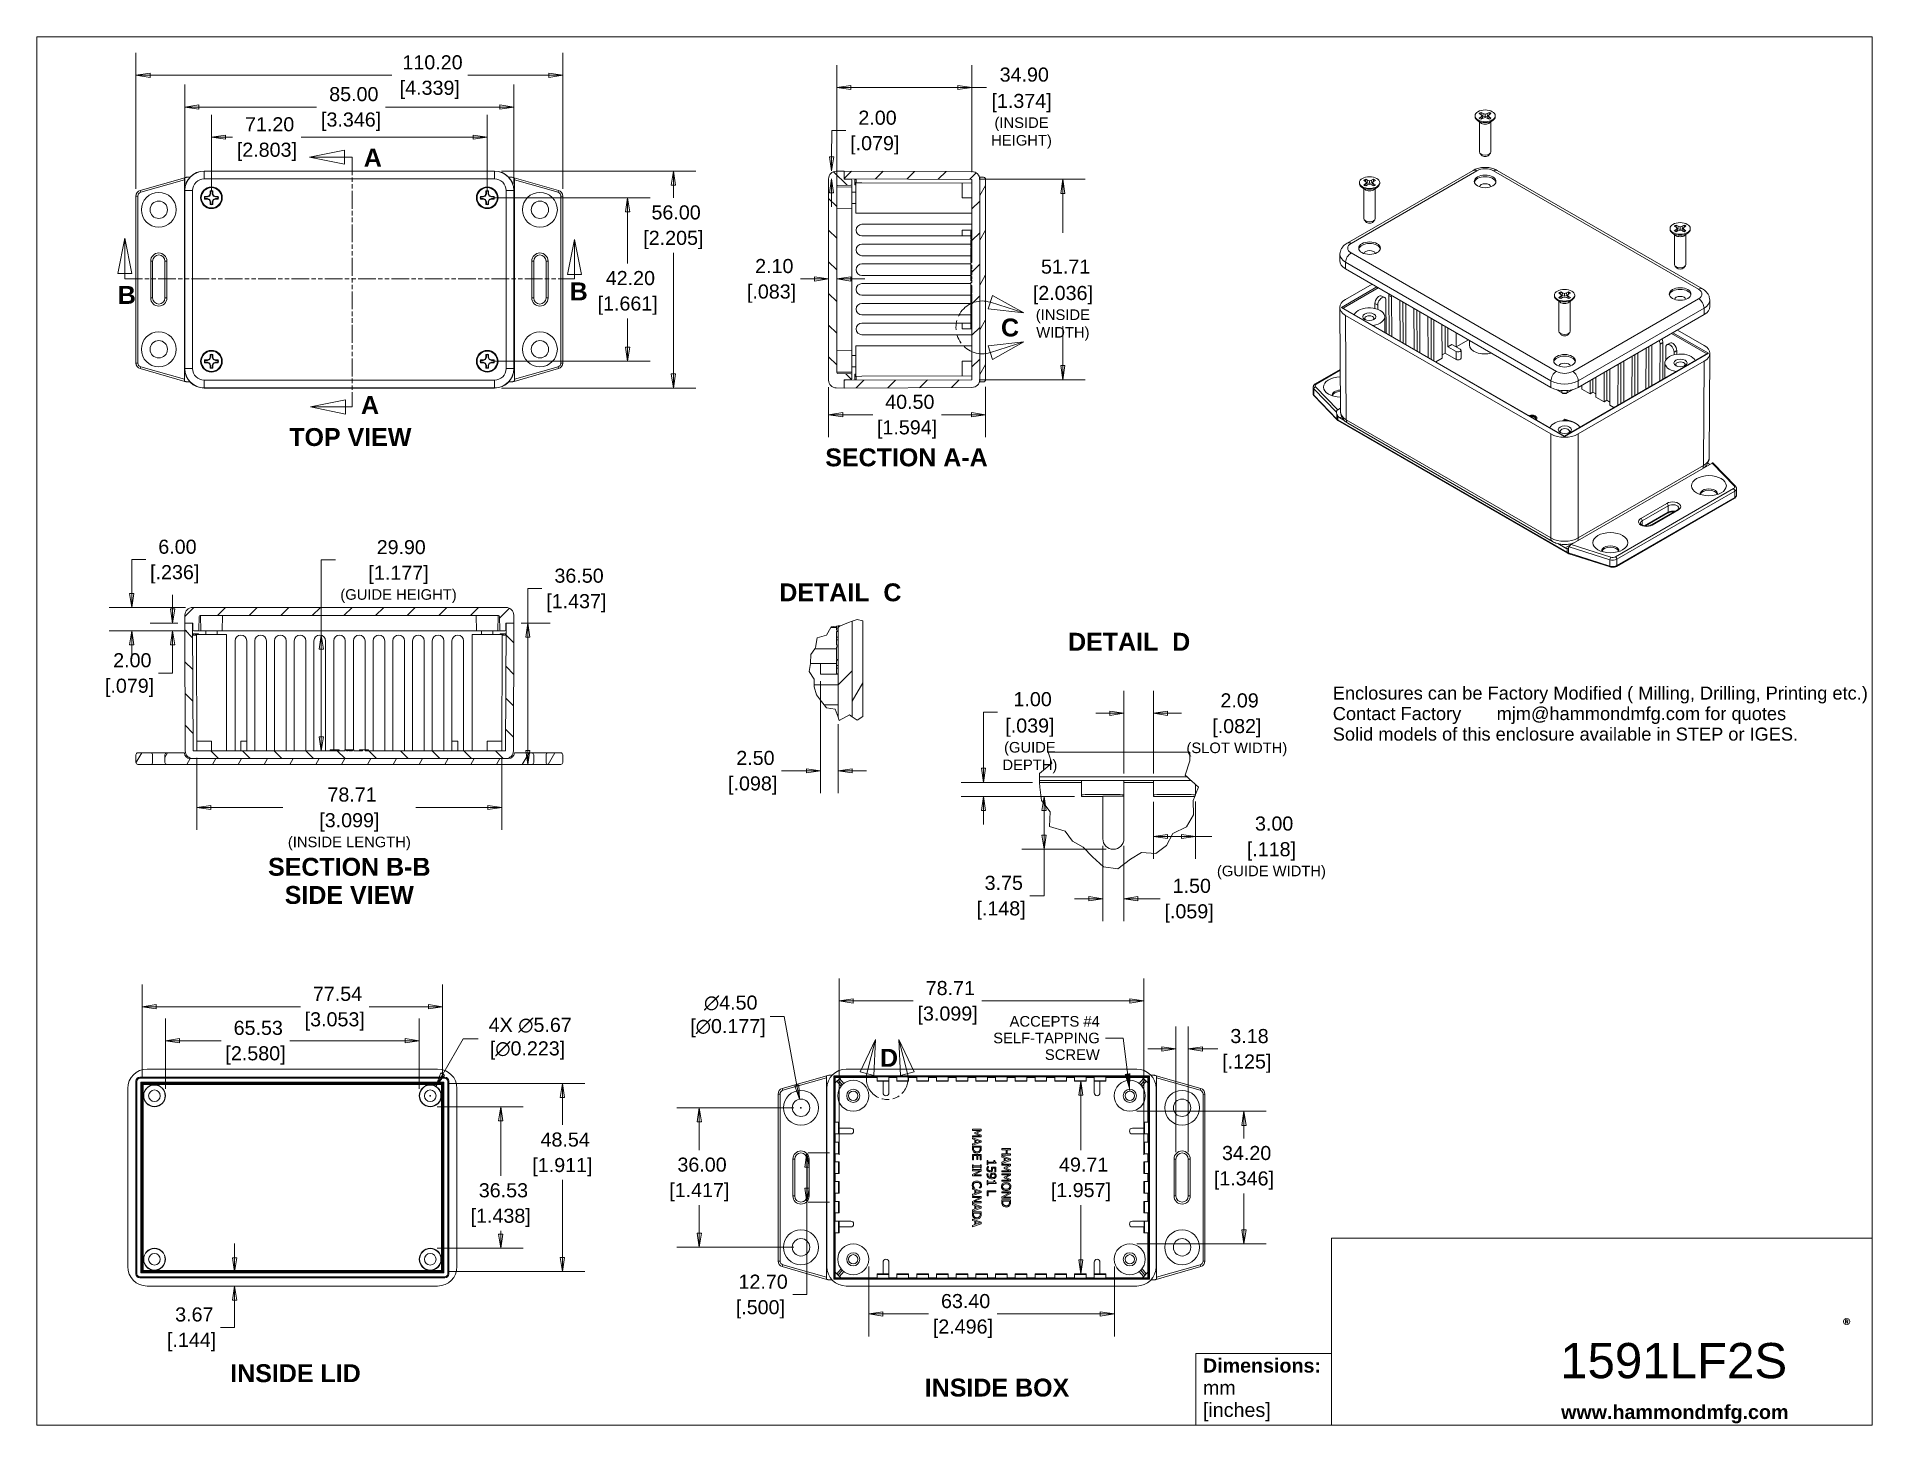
# Model space of a CAD drawing. Header units: millimetres. Extents: x 17 to 490, y 18 to 376.
import ezdxf

# ---------------------------------------------------------------- set-up
doc = ezdxf.new("R2010")
doc.units = ezdxf.units.MM
doc.header["$LTSCALE"] = 1.818182
doc.linetypes.add('DOUBLE_DASH_CHAIN', pattern=[1.2403, 0.6614, -0.0827, 0.1654, -0.0827, 0.1654, -0.0827])
for name, color, linetype, lineweight in [('Break Line (ANSI)', 7, 'Continuous', 9), ('Detail Boundary (ANSI)', 7, 'DOUBLE_DASH_CHAIN', 9), ('Dimension (ANSI)', 7, 'Continuous', 9), ('Hatch (ANSI)', 7, 'Continuous', 9), ('Section Line (ANSI)', 7, 'DOUBLE_DASH_CHAIN', 9), ('Sketch Geometry (ANSI)', 7, 'Continuous', 9), ('Symbol (ANSI)', 7, 'Continuous', 9), ('Visible (ANSI)', 7, 'Continuous', 9), ('Visible Narrow (ANSI)', 7, 'Continuous', 9)]:
    doc.layers.add(name, color=color, linetype=linetype, lineweight=lineweight)
doc.styles.add('Label Text (ANSI)', font='arialbd.ttf')
doc.styles.add('Note Text (ANSI)', font='arial.ttf')
doc.styles.add('Text Style20', font='arial.ttf')
doc.dimstyles.new('Default - mm (ANSI)', dxfattribs={"dimscale": 1.818182, "dimtxt": 2, "dimasz": 2, "dimexe": 3.175, "dimexo": 1, "dimgap": 0.8, "dimtad": 0, "dimtih": 1, "dimtoh": 1, "dimrnd": 1e-08, "dimzin": 4, "dimdsep": 46, "dimtxsty": 'Note Text (ANSI)', "dimblk": 'Filled-1', "dimcen": 0.09, "dimdle": 10, "dimclrd": 256, "dimclre": 256, "dimclrt": 256, "dimadec": 1, "dimazin": 0, "dimtfac": 1.524, "dimtofl": 0, "dimtmove": 0, "dimatfit": 3, "dimfxl": 0, "dimtolj": 1, "dimtzin": 0, "dimlwd": -1, "dimlwe": -1, "dimarcsym": 0})
doc.dimstyles.new('Default - mm (ANSI)$7', dxfattribs={"dimscale": 1.818182, "dimtxt": 2, "dimasz": 2.5, "dimexe": 3.175, "dimexo": 1, "dimgap": 0.8, "dimtad": 0, "dimtih": 1, "dimtoh": 1, "dimrnd": 1e-08, "dimzin": 4, "dimdsep": 46, "dimtxsty": 'Note Text (ANSI)', "dimblk": 'Filled-1', "dimcen": 0.09, "dimdle": 10, "dimclrd": 256, "dimclre": 256, "dimclrt": 256, "dimadec": 1, "dimazin": 0, "dimtfac": 1.524, "dimtofl": 0, "dimtmove": 0, "dimatfit": 3, "dimfxl": 0, "dimtolj": 1, "dimtzin": 0, "dimlwd": -1, "dimlwe": -1, "dimarcsym": 0})
pattern_1 = [(45, (0, 0), (-4.081935, 4.081935), [])]
pattern_2 = [(135.0002, (0, 0), (-4.08192, -4.08195), [])]
pattern_3 = [(60, (0, 0), (-4.99933, 2.886366), [])]

msp = doc.modelspace()

# ---------------------------------------------------------------- texts
at = {"layer": 'Symbol (ANSI)', "attachment_point": 7, "style": 'Label Text (ANSI)'}
for s, insert, char_height in [('TOP VIEW', (81.749, 270.21), 4.6182), ('SECTION A-A', (220.139, 264.963), 4.61818), ('DETAIL  C', (208.267, 230.129), 4.6182), ('DETAIL  D', (282.824, 217.447), 4.6182), ('SECTION B-B', (76.284, 159.302), 4.61818), ('SIDE VIEW', (80.584, 152.034), 4.6182), ('INSIDE LID', (66.514, 28.613), 4.6182), ('INSIDE BOX', (245.841, 24.905), 4.6182)]:
    msp.add_mtext(s, dxfattribs=dict(at, insert=insert, char_height=char_height))
at = {"layer": 'Symbol (ANSI)', "color": 5, "true_color": 0x0000ff, "insert": (351.167, 201.193), "char_height": 3.36364, "width": 138.12444, "attachment_point": 4, "line_spacing_factor": 0.944221, "style": 'Note Text (ANSI)'}
msp.add_mtext('{\\fArial|b0|i0;\\H3.3636;Enclosures can be Factory Modified ( Milling, Drilling, Printing etc.)\\PContact Factory       mjm@hammondmfg.com for quotes\\PSolid models of this enclosure available in STEP or IGES.}', dxfattribs=at)
at = {"layer": 'Symbol (ANSI)', "insert": (291.019, 117.481), "char_height": 2.72727, "width": 27.52841, "attachment_point": 6, "line_spacing_factor": 0.944221, "style": 'Note Text (ANSI)'}
msp.add_mtext('{\\fArial|b0|i0;\\H2.7273;ACCEPTS #4\\PSELF-TAPPING\\PSCREW}', dxfattribs=at)

# ---------------------------------------------------------------- blocks, each defined once
blk = doc.blocks.new('Title Blocks HAMMOND')
at = {"layer": 'Sketch Geometry (ANSI)'}
for p, q in [((270, 206.73), (9.35, 206.73)), ((9.35, 206.73), (9.35, 9.64)), ((270, 36.2), (270, 206.73)), ((270, 36.2), (193.21, 36.2)), ((193.21, 36.2), (193.21, 9.64)), ((270, 9.64), (270, 36.2)), ((173.94, 9.64), (173.94, 19.84)), ((173.94, 19.84), (193.21, 19.84)), ((193.21, 19.84), (193.21, 9.64)), ((9.35, 9.64), (173.94, 9.64)), ((193.21, 9.64), (173.94, 9.64)), ((193.21, 9.64), (270, 9.64))]:
    blk.add_line(p, q, dxfattribs=at)
at = {"layer": 'Symbol (ANSI)', "insert": (265.78, 24.7), "char_height": 2, "attachment_point": 1, "style": 'Note Text (ANSI)'}
blk.add_mtext('\\fCalibri|b1|i0;\\H2.0000;®\\fCalibri|b1|i0;\\H21.7410;\\P', dxfattribs=at)
at = {"layer": 'Symbol (ANSI)', "insert": (174.95, 14.67), "char_height": 2, "width": 30.7233, "attachment_point": 4, "line_spacing_factor": 0.944221, "style": 'Note Text (ANSI)'}
blk.add_mtext('\\fArial|b1|i0;\\H2.0000;Dimensions:\\fArial|b0|i0;\\H2.0000;\\Pmm\\P[inches]', dxfattribs=at)
at = {"layer": 'Symbol (ANSI)', "insert": (225.81, 11.22), "char_height": 2, "width": 32.2927, "attachment_point": 4, "style": 'Note Text (ANSI)'}
blk.add_mtext('\\fArial|b1|i0;\\H2.0000;www.hammondmfg.com', dxfattribs=at)
at = {"layer": 'Symbol (ANSI)', "style": 'Text Style20'}
blk.add_attdef('<TITLE>_001', (225.68, 16.32), '', height=5, dxfattribs=at)
blk = doc.blocks.new('2dTransSection0')
at = {"layer": 'Section Line (ANSI)', "linetype": 'Continuous'}
for p, q in [((21.61, 178.15), (20.61, 173.15)), ((21.61, 173.15), (21.61, 178.15)), ((22.61, 173.15), (21.61, 178.15)), ((85.48, 177.97), (84.48, 172.97)), ((85.48, 172.97), (85.48, 177.97)), ((86.48, 172.97), (85.48, 177.97)), ((20.61, 173.15), (22.61, 173.15)), ((21.61, 172.38), (21.61, 173.15)), ((21.61, 172.38), (23, 172.38)), ((84.09, 172.38), (85.48, 172.38)), ((84.48, 172.97), (86.48, 172.97)), ((85.48, 172.38), (85.48, 172.97))]:
    blk.add_line(p, q, dxfattribs=at)
at = {"layer": 'Section Line (ANSI)', "linetype": 'DOUBLE_DASH_CHAIN', "ltscale": 2.098819}
blk.add_line((21.61, 172.38), (85.48, 172.38), dxfattribs=at)
at = {"layer": 'Section Line (ANSI)', "linetype": 'Continuous', "flags": 128}
for points in [[(22.61, 173.15), (21.61, 178.15), (20.61, 173.15), (22.61, 173.15)], [(86.48, 172.97), (85.48, 177.97), (84.48, 172.97), (86.48, 172.97)]]:
    blk.add_lwpolyline(points, dxfattribs=at)
at = {"layer": 'Section Line (ANSI)'}
for points in [[(22.61, 173.15), (21.61, 178.15), (20.61, 173.15), (22.61, 173.15)], [(86.48, 172.97), (85.48, 177.97), (84.48, 172.97), (86.48, 172.97)]]:
    blk.add_solid(points, dxfattribs=at)
at = {"layer": 'Section Line (ANSI)', "char_height": 2.54, "attachment_point": 7, "style": 'Label Text (ANSI)'}
for insert in [(20.62, 168.82), (84.78, 169.32)]:
    blk.add_mtext('B', dxfattribs=dict(at, insert=insert))
blk = doc.blocks.new('2dTransSection1')
at = {"layer": 'Section Line (ANSI)', "linetype": 'Continuous'}
for p, q in [((52.83, 190.63), (47.83, 189.63)), ((52.83, 188.63), (52.83, 190.63)), ((52.83, 189.63), (47.83, 189.63)), ((47.83, 189.63), (52.83, 188.63)), ((53.92, 189.63), (52.83, 189.63)), ((53.92, 189.63), (53.92, 188.23)), ((52.96, 155.19), (47.96, 154.19)), ((52.96, 154.19), (47.96, 154.19)), ((47.96, 154.19), (52.96, 153.19)), ((52.96, 153.19), (52.96, 155.19)), ((53.92, 154.19), (52.96, 154.19)), ((53.92, 155.59), (53.92, 154.19))]:
    blk.add_line(p, q, dxfattribs=at)
at = {"layer": 'Section Line (ANSI)', "linetype": 'DOUBLE_DASH_CHAIN', "ltscale": 2.111293}
blk.add_line((53.92, 189.63), (53.92, 154.19), dxfattribs=at)
at = {"layer": 'Section Line (ANSI)', "linetype": 'Continuous', "flags": 128}
for points in [[(52.83, 190.63), (47.83, 189.63), (52.83, 188.63), (52.83, 190.63)], [(52.96, 155.19), (47.96, 154.19), (52.96, 153.19), (52.96, 155.19)]]:
    blk.add_lwpolyline(points, dxfattribs=at)
at = {"layer": 'Section Line (ANSI)'}
for points in [[(52.83, 190.63), (47.83, 189.63), (52.83, 188.63), (52.83, 190.63)], [(52.96, 155.19), (47.96, 154.19), (52.96, 153.19), (52.96, 155.19)]]:
    blk.add_solid(points, dxfattribs=at)
at = {"layer": 'Section Line (ANSI)', "char_height": 2.54, "attachment_point": 7, "style": 'Label Text (ANSI)'}
for insert in [(55.55, 188.31), (55.15, 153.2)]:
    blk.add_mtext('A', dxfattribs=dict(at, insert=insert))
blk = doc.blocks.new('Filled-1')
at = {"color": 0}
for p, q in [((0, 0), (-1, 0.15)), ((-1, 0.15), (-1, -0.15)), ((-1, 0), (0, 0)), ((-1, -0.15), (0, 0))]:
    blk.add_line(p, q, dxfattribs=at)
at = {"color": 0, "flags": 128}
blk.add_lwpolyline([(-1, -0.15), (0, 0), (-1, 0.15), (-1, -0.15)], dxfattribs=at)
at = {"color": 0}
blk.add_solid([(-1, -0.15), (0, 0), (-1, 0.15), (-1, -0.15)], dxfattribs=at)
blk = doc.blocks.new('*D7')
at = {"layer": 'Defpoints', "color": 0, "transparency": 16777216}
for p in [(121.33, 125.55), (43.78, 105.75), (121.33, 105.75)]:
    blk.add_point(p, dxfattribs=at)
at = {"layer": 'Dimension (ANSI)', "transparency": 16777216}
for p, q in [((43.78, 107.57), (43.78, 131.33)), ((121.33, 107.57), (121.33, 131.33)), ((47.42, 125.55), (84.62, 125.55)), ((117.69, 125.55), (102.39, 125.55))]:
    blk.add_line(p, q, dxfattribs=at)
at = {"layer": 'Dimension (ANSI)', "transparency": 16777216, "xscale": 3.636363636363636, "yscale": 3.636363636363636, "zscale": 3.636363636363636, "rotation": 180}
blk.add_blockref('Filled-1', (43.78, 125.55), dxfattribs=at)
at = {"layer": 'Dimension (ANSI)', "transparency": 16777216, "xscale": 3.636363636363636, "yscale": 3.636363636363636, "zscale": 3.636363636363636}
blk.add_blockref('Filled-1', (121.33, 125.55), dxfattribs=at)
at = {"layer": 'Dimension (ANSI)', "transparency": 16777216, "attachment_point": 5, "style": 'Note Text (ANSI)'}
for s, insert, char_height in [('\\A1; 77.54', (93.5, 128.86), 3.636), ('\\A1;[3.053]', (93.5, 121.77), 3.6364)]:
    blk.add_mtext(s, dxfattribs=dict(at, insert=insert, char_height=char_height))
blk = doc.blocks.new('*D8')
at = {"layer": 'Defpoints', "color": 0, "transparency": 16777216}
for p in [(118.16, 99.75), (118.16, 63.22), (136.34, 63.22)]:
    blk.add_point(p, dxfattribs=at)
at = {"layer": 'Dimension (ANSI)', "transparency": 16777216}
for p, q in [((119.97, 99.75), (142.11, 99.75)), ((136.34, 96.11), (136.34, 81.95)), ((136.34, 66.85), (136.34, 67.76)), ((119.97, 63.22), (142.11, 63.22))]:
    blk.add_line(p, q, dxfattribs=at)
at = {"layer": 'Dimension (ANSI)', "transparency": 16777216, "xscale": 3.636363636363636, "yscale": 3.636363636363636, "zscale": 3.636363636363636}
for p, rotation in [((136.34, 99.75), 90), ((136.34, 63.22), 270)]:
    blk.add_blockref('Filled-1', p, dxfattribs=dict(at, rotation=rotation))
at = {"layer": 'Dimension (ANSI)', "transparency": 16777216, "attachment_point": 5, "style": 'Note Text (ANSI)'}
for s, insert, char_height in [('\\A1; 36.53', (136.34, 78.17), 3.636), ('\\A1;[1.438]', (136.34, 71.07), 3.6364)]:
    blk.add_mtext(s, dxfattribs=dict(at, insert=insert, char_height=char_height))
blk = doc.blocks.new('*D9')
at = {"layer": 'Defpoints', "color": 0, "transparency": 16777216}
for p in [(115.32, 116.78), (49.79, 102.58), (115.32, 102.58)]:
    blk.add_point(p, dxfattribs=at)
at = {"layer": 'Dimension (ANSI)', "transparency": 16777216}
for p, q in [((49.79, 104.4), (49.79, 122.55)), ((115.32, 104.4), (115.32, 122.55)), ((53.42, 116.78), (64.16, 116.78)), ((111.69, 116.78), (81.93, 116.78))]:
    blk.add_line(p, q, dxfattribs=at)
at = {"layer": 'Dimension (ANSI)', "transparency": 16777216, "xscale": 3.636363636363636, "yscale": 3.636363636363636, "zscale": 3.636363636363636, "rotation": 180}
blk.add_blockref('Filled-1', (49.79, 116.78), dxfattribs=at)
at = {"layer": 'Dimension (ANSI)', "transparency": 16777216, "xscale": 3.636363636363636, "yscale": 3.636363636363636, "zscale": 3.636363636363636}
blk.add_blockref('Filled-1', (115.32, 116.78), dxfattribs=at)
at = {"layer": 'Dimension (ANSI)', "transparency": 16777216, "attachment_point": 5, "style": 'Note Text (ANSI)'}
for s, insert, char_height in [('\\A1; 65.53', (73.04, 120.09), 3.636), ('\\A1;[2.580]', (73.04, 113), 3.6364)]:
    blk.add_mtext(s, dxfattribs=dict(at, insert=insert, char_height=char_height))
blk = doc.blocks.new('*D10')
at = {"layer": 'Defpoints', "color": 0, "transparency": 16777216}
for p in [(121.33, 105.75), (121.33, 57.21), (152.28, 57.21)]:
    blk.add_point(p, dxfattribs=at)
at = {"layer": 'Dimension (ANSI)', "transparency": 16777216}
for p, q in [((123.14, 105.75), (158.05, 105.75)), ((152.28, 102.12), (152.28, 95.05)), ((152.28, 60.85), (152.28, 80.85)), ((123.14, 57.21), (158.05, 57.21))]:
    blk.add_line(p, q, dxfattribs=at)
at = {"layer": 'Dimension (ANSI)', "transparency": 16777216, "xscale": 3.636363636363636, "yscale": 3.636363636363636, "zscale": 3.636363636363636}
for p, rotation in [((152.28, 105.75), 90), ((152.28, 57.21), 270)]:
    blk.add_blockref('Filled-1', p, dxfattribs=dict(at, rotation=rotation))
at = {"layer": 'Dimension (ANSI)', "transparency": 16777216, "attachment_point": 5, "style": 'Note Text (ANSI)'}
for s, insert, char_height in [('\\A1; 48.54', (152.28, 91.26), 3.636), ('\\A1;[1.911]', (152.28, 84.16), 3.6364)]:
    blk.add_mtext(s, dxfattribs=dict(at, insert=insert, char_height=char_height))
blk = doc.blocks.new('*D11')
at = {"layer": 'Defpoints', "color": 0, "transparency": 16777216}
for p in [(139.77, 357.75), (54.77, 336.23), (139.77, 336.23)]:
    blk.add_point(p, dxfattribs=at)
at = {"layer": 'Dimension (ANSI)', "transparency": 16777216}
for p, q in [((54.77, 338.05), (54.77, 363.52)), ((139.77, 338.05), (139.77, 363.52)), ((58.41, 357.75), (88.83, 357.75)), ((136.13, 357.75), (106.6, 357.75))]:
    blk.add_line(p, q, dxfattribs=at)
at = {"layer": 'Dimension (ANSI)', "transparency": 16777216, "xscale": 3.636363636363636, "yscale": 3.636363636363636, "zscale": 3.636363636363636, "rotation": 180}
blk.add_blockref('Filled-1', (54.77, 357.75), dxfattribs=at)
at = {"layer": 'Dimension (ANSI)', "transparency": 16777216, "xscale": 3.636363636363636, "yscale": 3.636363636363636, "zscale": 3.636363636363636}
blk.add_blockref('Filled-1', (139.77, 357.75), dxfattribs=at)
at = {"layer": 'Dimension (ANSI)', "transparency": 16777216, "attachment_point": 5, "style": 'Note Text (ANSI)'}
for s, insert, char_height in [('\\A1; 85.00', (97.72, 361.06), 3.636), ('\\A1;[3.346]', (97.72, 353.97), 3.6364)]:
    blk.add_mtext(s, dxfattribs=dict(at, insert=insert, char_height=char_height))
blk = doc.blocks.new('*D12')
at = {"layer": 'Defpoints', "color": 0, "transparency": 16777216}
for p in [(61.67, 349.96), (61.67, 334.33), (132.87, 334.33)]:
    blk.add_point(p, dxfattribs=at)
at = {"layer": 'Dimension (ANSI)', "transparency": 16777216}
for p, q in [((61.67, 336.15), (61.67, 355.74)), ((132.87, 336.15), (132.87, 355.74)), ((65.31, 349.96), (67.09, 349.96)), ((129.23, 349.96), (84.86, 349.96))]:
    blk.add_line(p, q, dxfattribs=at)
at = {"layer": 'Dimension (ANSI)', "transparency": 16777216, "xscale": 3.636363636363636, "yscale": 3.636363636363636, "zscale": 3.636363636363636, "rotation": 180}
blk.add_blockref('Filled-1', (61.67, 349.96), dxfattribs=at)
at = {"layer": 'Dimension (ANSI)', "transparency": 16777216, "xscale": 3.636363636363636, "yscale": 3.636363636363636, "zscale": 3.636363636363636}
blk.add_blockref('Filled-1', (132.87, 349.96), dxfattribs=at)
at = {"layer": 'Dimension (ANSI)', "transparency": 16777216, "attachment_point": 5, "style": 'Note Text (ANSI)'}
for s, insert, char_height in [('\\A1; 71.20', (75.98, 353.27), 3.636), ('\\A1;[2.803]', (75.98, 346.18), 3.6364)]:
    blk.add_mtext(s, dxfattribs=dict(at, insert=insert, char_height=char_height))
blk = doc.blocks.new('*D13')
at = {"layer": 'Defpoints', "color": 0, "transparency": 16777216}
for p in [(134.77, 341.23), (134.77, 285.23), (180.92, 285.23)]:
    blk.add_point(p, dxfattribs=at)
at = {"layer": 'Dimension (ANSI)', "transparency": 16777216}
for p, q in [((136.59, 341.23), (186.69, 341.23)), ((180.92, 337.59), (180.92, 334.32)), ((180.92, 288.87), (180.92, 320.13)), ((136.59, 285.23), (186.69, 285.23))]:
    blk.add_line(p, q, dxfattribs=at)
at = {"layer": 'Dimension (ANSI)', "transparency": 16777216, "xscale": 3.636363636363636, "yscale": 3.636363636363636, "zscale": 3.636363636363636}
for p, rotation in [((180.92, 341.23), 90), ((180.92, 285.23), 270)]:
    blk.add_blockref('Filled-1', p, dxfattribs=dict(at, rotation=rotation))
at = {"layer": 'Dimension (ANSI)', "transparency": 16777216, "attachment_point": 5, "style": 'Note Text (ANSI)'}
for s, insert, char_height in [('\\A1; 56.00', (180.92, 330.53), 3.636), ('\\A1;[2.205]', (180.92, 323.44), 3.6364)]:
    blk.add_mtext(s, dxfattribs=dict(at, insert=insert, char_height=char_height))
blk = doc.blocks.new('*D14')
at = {"layer": 'Defpoints', "color": 0, "transparency": 16777216}
for p in [(132.87, 334.33), (132.87, 292.13), (169.12, 292.13)]:
    blk.add_point(p, dxfattribs=at)
at = {"layer": 'Dimension (ANSI)', "transparency": 16777216}
for p, q in [((134.69, 334.33), (174.9, 334.33)), ((169.12, 330.69), (169.12, 317.38)), ((169.12, 295.77), (169.12, 303.18)), ((134.69, 292.13), (174.9, 292.13))]:
    blk.add_line(p, q, dxfattribs=at)
at = {"layer": 'Dimension (ANSI)', "transparency": 16777216, "xscale": 3.636363636363636, "yscale": 3.636363636363636, "zscale": 3.636363636363636}
for p, rotation in [((169.12, 334.33), 90), ((169.12, 292.13), 270)]:
    blk.add_blockref('Filled-1', p, dxfattribs=dict(at, rotation=rotation))
at = {"layer": 'Dimension (ANSI)', "transparency": 16777216, "attachment_point": 5, "style": 'Note Text (ANSI)'}
for s, insert, char_height in [('\\A1; 42.20', (169.12, 313.59), 3.636), ('\\A1;[1.661]', (169.12, 306.49), 3.6364)]:
    blk.add_mtext(s, dxfattribs=dict(at, insert=insert, char_height=char_height))
blk = doc.blocks.new('*D15')
at = {"layer": 'Defpoints', "color": 0, "transparency": 16777216}
for p in [(221.01, 287.27), (261.51, 287.33), (261.51, 278.33)]:
    blk.add_point(p, dxfattribs=at)
at = {"layer": 'Dimension (ANSI)', "transparency": 16777216}
for p, q in [((221.01, 285.45), (221.01, 272.55)), ((261.51, 285.51), (261.51, 272.55)), ((224.65, 278.33), (232.38, 278.33)), ((257.87, 278.33), (250.15, 278.33))]:
    blk.add_line(p, q, dxfattribs=at)
at = {"layer": 'Dimension (ANSI)', "transparency": 16777216, "xscale": 3.636363636363636, "yscale": 3.636363636363636, "zscale": 3.636363636363636, "rotation": 180}
blk.add_blockref('Filled-1', (221.01, 278.33), dxfattribs=at)
at = {"layer": 'Dimension (ANSI)', "transparency": 16777216, "xscale": 3.636363636363636, "yscale": 3.636363636363636, "zscale": 3.636363636363636}
blk.add_blockref('Filled-1', (261.51, 278.33), dxfattribs=at)
at = {"layer": 'Dimension (ANSI)', "transparency": 16777216, "attachment_point": 5, "style": 'Note Text (ANSI)'}
for s, insert, char_height in [('\\A1; 40.50', (241.26, 281.64), 3.636), ('\\A1;[1.594]', (241.26, 274.54), 3.6364)]:
    blk.add_mtext(s, dxfattribs=dict(at, insert=insert, char_height=char_height))
blk = doc.blocks.new('*D16')
at = {"layer": 'Defpoints', "color": 0, "transparency": 16777216}
for p in [(258.01, 339.09), (258.01, 287.38), (281.48, 287.38)]:
    blk.add_point(p, dxfattribs=at)
at = {"layer": 'Dimension (ANSI)', "transparency": 16777216}
for p, q in [((259.83, 339.09), (287.25, 339.09)), ((281.48, 335.45), (281.48, 325.27)), ((281.48, 291.01), (281.48, 301.19)), ((259.83, 287.38), (287.25, 287.38))]:
    blk.add_line(p, q, dxfattribs=at)
at = {"layer": 'Dimension (ANSI)', "transparency": 16777216, "xscale": 3.636363636363636, "yscale": 3.636363636363636, "zscale": 3.636363636363636}
for p, rotation in [((281.48, 339.09), 90), ((281.48, 287.38), 270)]:
    blk.add_blockref('Filled-1', p, dxfattribs=dict(at, rotation=rotation))
at = {"layer": 'Dimension (ANSI)', "transparency": 16777216, "attachment_point": 5, "style": 'Note Text (ANSI)'}
for s, insert, char_height in [('\\A1; 51.71', (281.48, 316.54), 3.636), ('\\A1;[2.036]{\\P\\fArial|b0|i0;\\H2.7273;(INSIDE \\PWIDTH)}', (281.48, 304.5), 3.6364)]:
    blk.add_mtext(s, dxfattribs=dict(at, insert=insert, char_height=char_height))
blk = doc.blocks.new('*D17')
at = {"layer": 'Defpoints', "color": 0, "transparency": 16777216}
for p in [(258.01, 362.79), (258.01, 339.09), (223.11, 331.5)]:
    blk.add_point(p, dxfattribs=at)
at = {"layer": 'Dimension (ANSI)', "transparency": 16777216}
for p, q in [((223.11, 333.32), (223.11, 368.56)), ((258.01, 340.91), (258.01, 368.56)), ((226.75, 362.79), (254.37, 362.79)), ((258.01, 362.79), (261.75, 362.79))]:
    blk.add_line(p, q, dxfattribs=at)
at = {"layer": 'Dimension (ANSI)', "transparency": 16777216, "xscale": 3.636363636363636, "yscale": 3.636363636363636, "zscale": 3.636363636363636, "rotation": 180}
blk.add_blockref('Filled-1', (223.11, 362.79), dxfattribs=at)
at = {"layer": 'Dimension (ANSI)', "transparency": 16777216, "xscale": 3.636363636363636, "yscale": 3.636363636363636, "zscale": 3.636363636363636}
blk.add_blockref('Filled-1', (258.01, 362.79), dxfattribs=at)
at = {"layer": 'Dimension (ANSI)', "transparency": 16777216, "attachment_point": 5, "style": 'Note Text (ANSI)'}
for s, insert, char_height in [('\\A1; 34.90', (270.81, 366.1), 3.636), ('\\A1;[1.374]{\\P\\fArial|b0|i0;\\H2.7273;(INSIDE\\PHEIGHT)}', (270.81, 354.06), 3.6364)]:
    blk.add_mtext(s, dxfattribs=dict(at, insert=insert, char_height=char_height))
blk = doc.blocks.new('*D18')
at = {"layer": 'Defpoints', "color": 0, "transparency": 16777216}
for p in [(139.77, 224.59), (143.35, 188.09), (151.87, 188.09)]:
    blk.add_point(p, dxfattribs=at)
at = {"layer": 'Dimension (ANSI)', "transparency": 16777216}
for p, q in [((143.35, 224.59), (143.35, 233.46)), ((143.35, 233.46), (146.98, 233.46)), ((141.59, 224.59), (149.12, 224.59)), ((143.35, 191.72), (143.35, 220.95)), ((150.05, 188.09), (137.57, 188.09))]:
    blk.add_line(p, q, dxfattribs=at)
at = {"layer": 'Dimension (ANSI)', "transparency": 16777216, "xscale": 3.636363636363636, "yscale": 3.636363636363636, "zscale": 3.636363636363636}
for p, rotation in [((143.35, 224.59), 90), ((143.35, 188.09), 270)]:
    blk.add_blockref('Filled-1', p, dxfattribs=dict(at, rotation=rotation))
at = {"layer": 'Dimension (ANSI)', "transparency": 16777216, "attachment_point": 5, "style": 'Note Text (ANSI)'}
for s, insert, char_height in [('\\A1; 36.50', (155.87, 236.78), 3.636), ('\\A1;[1.437]', (155.87, 229.68), 3.6364)]:
    blk.add_mtext(s, dxfattribs=dict(at, insert=insert, char_height=char_height))
blk = doc.blocks.new('*D19')
at = {"layer": 'Defpoints', "color": 0, "transparency": 16777216}
for p in [(41.07, 228.59), (56.8, 228.59), (57.15, 222.59)]:
    blk.add_point(p, dxfattribs=at)
at = {"layer": 'Dimension (ANSI)', "transparency": 16777216}
for p, q in [((41.07, 232.22), (41.07, 240.94)), ((41.07, 240.94), (44.71, 240.94)), ((54.99, 228.59), (35.3, 228.59)), ((55.33, 222.59), (35.3, 222.59)), ((41.07, 218.95), (41.07, 215.32))]:
    blk.add_line(p, q, dxfattribs=at)
at = {"layer": 'Dimension (ANSI)', "transparency": 16777216, "xscale": 3.636363636363636, "yscale": 3.636363636363636, "zscale": 3.636363636363636}
for p, rotation in [((41.07, 228.59), 270), ((41.07, 222.59), 90)]:
    blk.add_blockref('Filled-1', p, dxfattribs=dict(at, rotation=rotation))
at = {"layer": 'Dimension (ANSI)', "transparency": 16777216, "char_height": 3.636, "attachment_point": 5, "style": 'Note Text (ANSI)'}
for s, insert in [('\\A1; 6.00', (52.18, 244.25)), ('\\A1;[.236]', (52.18, 237.16))]:
    blk.add_mtext(s, dxfattribs=dict(at, insert=insert))
blk = doc.blocks.new('*D20')
at = {"layer": 'Defpoints', "color": 0, "transparency": 16777216}
for p in [(57.91, 191.59), (136.62, 191.59), (136.62, 176.99)]:
    blk.add_point(p, dxfattribs=at)
at = {"layer": 'Dimension (ANSI)', "transparency": 16777216}
for p, q in [((57.91, 189.77), (57.91, 171.22)), ((136.62, 189.77), (136.62, 171.22)), ((61.55, 176.99), (80.12, 176.99)), ((132.99, 176.99), (114.42, 176.99))]:
    blk.add_line(p, q, dxfattribs=at)
at = {"layer": 'Dimension (ANSI)', "transparency": 16777216, "xscale": 3.636363636363636, "yscale": 3.636363636363636, "zscale": 3.636363636363636, "rotation": 180}
blk.add_blockref('Filled-1', (57.91, 176.99), dxfattribs=at)
at = {"layer": 'Dimension (ANSI)', "transparency": 16777216, "xscale": 3.636363636363636, "yscale": 3.636363636363636, "zscale": 3.636363636363636}
blk.add_blockref('Filled-1', (136.62, 176.99), dxfattribs=at)
at = {"layer": 'Dimension (ANSI)', "transparency": 16777216, "attachment_point": 5, "style": 'Note Text (ANSI)'}
for s, insert, char_height in [('\\A1; 78.71', (97.27, 180.3), 3.636), ('\\A1;[3.099]{\\P\\fArial|b0|i0;\\H2.7273;(INSIDE LENGTH)}', (97.27, 170.71), 3.6364)]:
    blk.add_mtext(s, dxfattribs=dict(at, insert=insert, char_height=char_height))
blk = doc.blocks.new('*D21')
at = {"layer": 'Defpoints', "color": 0, "transparency": 16777216}
for p in [(119.57, 105.04), (116.74, 100.13)]:
    blk.add_point(p, dxfattribs=at)
at = {"layer": 'Dimension (ANSI)', "transparency": 16777216}
for p, q in [((126.65, 117.3), (121.39, 108.18)), ((130.49, 117.3), (126.65, 117.3)), ((117.99, 102.58), (118.32, 102.58)), ((118.16, 102.42), (118.16, 102.75))]:
    blk.add_line(p, q, dxfattribs=at)
at = {"layer": 'Dimension (ANSI)', "transparency": 16777216, "xscale": 3.636363636363636, "yscale": 3.636363636363636, "zscale": 3.636363636363636, "rotation": 239.9999999999887}
blk.add_blockref('Filled-1', (119.57, 105.04), dxfattribs=at)
at = {"layer": 'Dimension (ANSI)', "transparency": 16777216, "insert": (143.26, 117.3), "char_height": 3.6364, "attachment_point": 5, "style": 'Note Text (ANSI)'}
blk.add_mtext('\\A1; 4X ∅5.67\\P[∅0.223]', dxfattribs=at)
blk = doc.blocks.new('2dDetail0')
at = {"layer": 'Detail Boundary (ANSI)', "linetype": 'Continuous'}
for p, q in [((144.82, 170.01), (144.21, 168.1)), ((149.28, 167.54), (144.82, 170.01)), ((144.21, 168.1), (149.28, 167.54)), ((144.52, 169.05), (149.28, 167.54)), ((149.28, 163.41), (144.21, 162.85)), ((144.21, 162.85), (144.82, 160.94)), ((144.52, 161.9), (149.28, 163.41)), ((144.82, 160.94), (149.28, 163.41))]:
    blk.add_line(p, q, dxfattribs=at)
at = {"layer": 'Detail Boundary (ANSI)', "linetype": 'Continuous', "flags": 128}
for points in [[(144.21, 168.1), (149.28, 167.54), (144.82, 170.01), (144.21, 168.1)], [(144.82, 160.94), (149.28, 163.41), (144.21, 162.85), (144.82, 160.94)]]:
    blk.add_lwpolyline(points, dxfattribs=at)
at = {"layer": 'Detail Boundary (ANSI)', "ltscale": 4.475547}
blk.add_arc((143.38, 165.48), 3.75, 72.4004, 287.5996, dxfattribs=at)
at = {"layer": 'Detail Boundary (ANSI)'}
for points in [[(144.21, 168.1), (149.28, 167.54), (144.82, 170.01), (144.21, 168.1)], [(144.82, 160.94), (149.28, 163.41), (144.21, 162.85), (144.82, 160.94)]]:
    blk.add_solid(points, dxfattribs=at)
at = {"layer": 'Detail Boundary (ANSI)', "insert": (146.03, 164.16), "char_height": 2.54, "attachment_point": 7, "style": 'Label Text (ANSI)'}
blk.add_mtext('C', dxfattribs=at)
blk = doc.blocks.new('*D23')
at = {"layer": 'Defpoints', "color": 0, "transparency": 16777216}
for p in [(218.93, 211.4), (223.47, 200.27), (223.47, 186.44)]:
    blk.add_point(p, dxfattribs=at)
at = {"layer": 'Dimension (ANSI)', "transparency": 16777216}
for p, q in [((218.93, 209.58), (218.93, 180.67)), ((223.47, 198.45), (223.47, 180.67)), ((215.29, 186.44), (208.87, 186.44)), ((227.11, 186.44), (230.75, 186.44))]:
    blk.add_line(p, q, dxfattribs=at)
at = {"layer": 'Dimension (ANSI)', "transparency": 16777216, "xscale": 3.636363636363636, "yscale": 3.636363636363636, "zscale": 3.636363636363636}
blk.add_blockref('Filled-1', (218.93, 186.44), dxfattribs=at)
at = {"layer": 'Dimension (ANSI)', "transparency": 16777216, "xscale": 3.636363636363636, "yscale": 3.636363636363636, "zscale": 3.636363636363636, "rotation": 180}
blk.add_blockref('Filled-1', (223.47, 186.44), dxfattribs=at)
at = {"layer": 'Dimension (ANSI)', "transparency": 16777216, "char_height": 3.636, "attachment_point": 5, "style": 'Note Text (ANSI)'}
for s, insert in [('\\A1; 2.50', (201.4, 189.75)), ('\\A1;[.098]', (201.4, 182.65))]:
    blk.add_mtext(s, dxfattribs=dict(at, insert=insert))
blk = doc.blocks.new('*D24')
at = {"layer": 'Defpoints', "color": 0, "transparency": 16777216}
for p in [(51.64, 224.59), (54.77, 224.59), (57.15, 222.59)]:
    blk.add_point(p, dxfattribs=at)
at = {"layer": 'Dimension (ANSI)', "transparency": 16777216}
for p, q in [((51.64, 228.22), (51.64, 231.86)), ((52.95, 224.59), (45.86, 224.59)), ((55.33, 222.59), (45.86, 222.59)), ((51.64, 218.95), (51.64, 211.65)), ((51.64, 211.65), (48, 211.65))]:
    blk.add_line(p, q, dxfattribs=at)
at = {"layer": 'Dimension (ANSI)', "transparency": 16777216, "xscale": 3.636363636363636, "yscale": 3.636363636363636, "zscale": 3.636363636363636}
for p, rotation in [((51.64, 224.59), 270), ((51.64, 222.59), 90)]:
    blk.add_blockref('Filled-1', p, dxfattribs=dict(at, rotation=rotation))
at = {"layer": 'Dimension (ANSI)', "transparency": 16777216, "char_height": 3.636, "attachment_point": 5, "style": 'Note Text (ANSI)'}
for s, insert in [('\\A1; 2.00', (40.53, 214.96)), ('\\A1;[.079]', (40.53, 207.86))]:
    blk.add_mtext(s, dxfattribs=dict(at, insert=insert))
blk = doc.blocks.new('2dDetail1')
at = {"layer": 'Detail Boundary (ANSI)', "linetype": 'Continuous'}
for p, q in [((128.21, 64.42), (126.02, 59.81)), ((126.99, 59.57), (128.21, 64.42)), ((127.96, 59.32), (128.21, 64.42)), ((132.74, 59.57), (131.52, 64.42)), ((133.71, 59.81), (131.52, 64.42)), ((131.52, 64.42), (131.77, 59.32)), ((126.02, 59.81), (127.96, 59.32)), ((131.77, 59.32), (133.71, 59.81))]:
    blk.add_line(p, q, dxfattribs=at)
at = {"layer": 'Detail Boundary (ANSI)', "linetype": 'Continuous', "flags": 128}
for points in [[(127.96, 59.32), (128.21, 64.42), (126.02, 59.81), (127.96, 59.32)], [(133.71, 59.81), (131.52, 64.42), (131.77, 59.32), (133.71, 59.81)]]:
    blk.add_lwpolyline(points, dxfattribs=at)
at = {"layer": 'Detail Boundary (ANSI)', "ltscale": 3.415919}
blk.add_arc((129.87, 58.85), 2.96, 165.914, 14.086, dxfattribs=at)
at = {"layer": 'Detail Boundary (ANSI)'}
for points in [[(127.96, 59.32), (128.21, 64.42), (126.02, 59.81), (127.96, 59.32)], [(133.71, 59.81), (131.52, 64.42), (131.77, 59.32), (133.71, 59.81)]]:
    blk.add_solid(points, dxfattribs=at)
at = {"layer": 'Detail Boundary (ANSI)', "insert": (128.85, 60.54), "char_height": 2.54, "attachment_point": 7, "style": 'Label Text (ANSI)'}
blk.add_mtext('D', dxfattribs=at)
blk = doc.blocks.new('*D26')
at = {"layer": 'Defpoints', "color": 0, "transparency": 16777216}
for p in [(302.42, 127.05), (223.71, 85.53), (302.42, 85.53)]:
    blk.add_point(p, dxfattribs=at)
at = {"layer": 'Dimension (ANSI)', "transparency": 16777216}
for p, q in [((223.71, 87.35), (223.71, 132.82)), ((302.42, 87.35), (302.42, 132.82)), ((227.35, 127.05), (242.84, 127.05)), ((298.79, 127.05), (260.6, 127.05))]:
    blk.add_line(p, q, dxfattribs=at)
at = {"layer": 'Dimension (ANSI)', "transparency": 16777216, "xscale": 3.636363636363636, "yscale": 3.636363636363636, "zscale": 3.636363636363636, "rotation": 180}
blk.add_blockref('Filled-1', (223.71, 127.05), dxfattribs=at)
at = {"layer": 'Dimension (ANSI)', "transparency": 16777216, "xscale": 3.636363636363636, "yscale": 3.636363636363636, "zscale": 3.636363636363636}
blk.add_blockref('Filled-1', (302.42, 127.05), dxfattribs=at)
at = {"layer": 'Dimension (ANSI)', "transparency": 16777216, "attachment_point": 5, "style": 'Note Text (ANSI)'}
for s, insert, char_height in [('\\A1; 78.71', (251.72, 130.36), 3.636), ('\\A1;[3.099]', (251.72, 123.27), 3.6364)]:
    blk.add_mtext(s, dxfattribs=dict(at, insert=insert, char_height=char_height))
blk = doc.blocks.new('*D27')
at = {"layer": 'Defpoints', "color": 0, "transparency": 16777216}
for p in [(287.47, 106.34), (284.47, 56.63), (286.13, 56.63)]:
    blk.add_point(p, dxfattribs=at)
at = {"layer": 'Dimension (ANSI)', "transparency": 16777216}
for p, q in [((286.13, 102.7), (286.13, 88.58)), ((286.13, 60.26), (286.13, 74.39))]:
    blk.add_line(p, q, dxfattribs=at)
at = {"layer": 'Dimension (ANSI)', "transparency": 16777216, "xscale": 3.636363636363636, "yscale": 3.636363636363636, "zscale": 3.636363636363636}
for p, rotation in [((286.13, 106.34), 90), ((286.13, 56.63), 270)]:
    blk.add_blockref('Filled-1', p, dxfattribs=dict(at, rotation=rotation))
at = {"layer": 'Dimension (ANSI)', "transparency": 16777216, "attachment_point": 5, "style": 'Note Text (ANSI)'}
for s, insert, char_height in [('\\A1; 49.71', (286.13, 84.79), 3.636), ('\\A1;[1.957]', (286.13, 77.7), 3.6364)]:
    blk.add_mtext(s, dxfattribs=dict(at, insert=insert, char_height=char_height))
blk = doc.blocks.new('*D28')
at = {"layer": 'Defpoints', "color": 0, "transparency": 16777216}
for p in [(298.77, 98.58), (298.77, 64.38), (328.22, 64.38)]:
    blk.add_point(p, dxfattribs=at)
at = {"layer": 'Dimension (ANSI)', "transparency": 16777216}
for p, q in [((300.58, 98.58), (333.99, 98.58)), ((328.22, 94.95), (328.22, 91.58)), ((328.22, 68.02), (328.22, 77.38)), ((300.58, 64.38), (333.99, 64.38))]:
    blk.add_line(p, q, dxfattribs=at)
at = {"layer": 'Dimension (ANSI)', "transparency": 16777216, "xscale": 3.636363636363636, "yscale": 3.636363636363636, "zscale": 3.636363636363636}
for p, rotation in [((328.22, 98.58), 90), ((328.22, 64.38), 270)]:
    blk.add_blockref('Filled-1', p, dxfattribs=dict(at, rotation=rotation))
at = {"layer": 'Dimension (ANSI)', "transparency": 16777216, "attachment_point": 5, "style": 'Note Text (ANSI)'}
for s, insert, char_height in [('\\A1; 34.20', (328.22, 87.79), 3.636), ('\\A1;[1.346]', (328.22, 80.7), 3.6364)]:
    blk.add_mtext(s, dxfattribs=dict(at, insert=insert, char_height=char_height))
blk = doc.blocks.new('*D29')
at = {"layer": 'Defpoints', "color": 0, "transparency": 16777216}
for p in [(231.37, 60.38), (294.77, 60.38), (231.37, 46.27)]:
    blk.add_point(p, dxfattribs=at)
at = {"layer": 'Dimension (ANSI)', "transparency": 16777216}
for p, q in [((231.37, 58.56), (231.37, 40.5)), ((294.77, 58.56), (294.77, 40.5)), ((235, 46.27), (246.78, 46.27)), ((291.13, 46.27), (264.55, 46.27))]:
    blk.add_line(p, q, dxfattribs=at)
at = {"layer": 'Dimension (ANSI)', "transparency": 16777216, "xscale": 3.636363636363636, "yscale": 3.636363636363636, "zscale": 3.636363636363636, "rotation": 180}
blk.add_blockref('Filled-1', (231.37, 46.27), dxfattribs=at)
at = {"layer": 'Dimension (ANSI)', "transparency": 16777216, "xscale": 3.636363636363636, "yscale": 3.636363636363636, "zscale": 3.636363636363636}
blk.add_blockref('Filled-1', (294.77, 46.27), dxfattribs=at)
at = {"layer": 'Dimension (ANSI)', "transparency": 16777216, "attachment_point": 5, "style": 'Note Text (ANSI)'}
for s, insert, char_height in [('\\A1; 63.40', (255.67, 49.58), 3.636), ('\\A1;[2.496]', (255.67, 42.48), 3.6364)]:
    blk.add_mtext(s, dxfattribs=dict(at, insert=insert, char_height=char_height))
blk = doc.blocks.new('*D30')
at = {"layer": 'Defpoints', "color": 0, "transparency": 16777216}
for p in [(291.79, 168.92), (297.24, 168.92), (297.24, 153.43)]:
    blk.add_point(p, dxfattribs=at)
at = {"layer": 'Dimension (ANSI)', "transparency": 16777216}
for p, q in [((291.79, 167.1), (291.79, 147.65)), ((297.24, 167.1), (297.24, 147.65)), ((288.15, 153.43), (284.51, 153.43)), ((300.88, 153.43), (306.59, 153.43))]:
    blk.add_line(p, q, dxfattribs=at)
at = {"layer": 'Dimension (ANSI)', "transparency": 16777216, "xscale": 3.636363636363636, "yscale": 3.636363636363636, "zscale": 3.636363636363636}
blk.add_blockref('Filled-1', (291.79, 153.43), dxfattribs=at)
at = {"layer": 'Dimension (ANSI)', "transparency": 16777216, "xscale": 3.636363636363636, "yscale": 3.636363636363636, "zscale": 3.636363636363636, "rotation": 180}
blk.add_blockref('Filled-1', (297.24, 153.43), dxfattribs=at)
at = {"layer": 'Dimension (ANSI)', "transparency": 16777216, "char_height": 3.636, "attachment_point": 5, "style": 'Note Text (ANSI)'}
for s, insert in [('\\A1; 1.50', (314.06, 156.74)), ('\\A1;[.059]', (314.06, 149.64))]:
    blk.add_mtext(s, dxfattribs=dict(at, insert=insert))
blk = doc.blocks.new('*D31')
at = {"layer": 'Defpoints', "color": 0, "transparency": 16777216}
for p in [(304.84, 201.29), (297.24, 183.91), (304.84, 183.91)]:
    blk.add_point(p, dxfattribs=at)
at = {"layer": 'Dimension (ANSI)', "transparency": 16777216}
for p, q in [((297.24, 185.73), (297.24, 207.06)), ((304.84, 185.73), (304.84, 207.06)), ((293.6, 201.29), (289.97, 201.29)), ((308.48, 201.29), (312.12, 201.29))]:
    blk.add_line(p, q, dxfattribs=at)
at = {"layer": 'Dimension (ANSI)', "transparency": 16777216, "xscale": 3.636363636363636, "yscale": 3.636363636363636, "zscale": 3.636363636363636}
blk.add_blockref('Filled-1', (297.24, 201.29), dxfattribs=at)
at = {"layer": 'Dimension (ANSI)', "transparency": 16777216, "xscale": 3.636363636363636, "yscale": 3.636363636363636, "zscale": 3.636363636363636, "rotation": 180}
blk.add_blockref('Filled-1', (304.84, 201.29), dxfattribs=at)
at = {"layer": 'Dimension (ANSI)', "transparency": 16777216, "attachment_point": 5, "style": 'Note Text (ANSI)'}
for s, insert, char_height in [('\\A1; 2.09', (326.4, 204.6), 3.636), ('\\A1;[.082]{\\P\\fArial|b0|i0;\\H2.7273;(SLOT WIDTH)}', (326.4, 195), 3.6364)]:
    blk.add_mtext(s, dxfattribs=dict(at, insert=insert, char_height=char_height))
blk = doc.blocks.new('*D32')
at = {"layer": 'Defpoints', "color": 0, "transparency": 16777216}
for p in [(304.84, 180.28), (315.75, 180.32), (315.75, 169.5)]:
    blk.add_point(p, dxfattribs=at)
at = {"layer": 'Dimension (ANSI)', "transparency": 16777216}
for p, q in [((304.84, 178.46), (304.84, 163.73)), ((315.75, 178.5), (315.75, 163.73)), ((308.48, 169.5), (312.12, 169.5)), ((315.75, 169.5), (319.97, 169.5))]:
    blk.add_line(p, q, dxfattribs=at)
at = {"layer": 'Dimension (ANSI)', "transparency": 16777216, "xscale": 3.636363636363636, "yscale": 3.636363636363636, "zscale": 3.636363636363636, "rotation": 180}
blk.add_blockref('Filled-1', (304.84, 169.5), dxfattribs=at)
at = {"layer": 'Dimension (ANSI)', "transparency": 16777216, "xscale": 3.636363636363636, "yscale": 3.636363636363636, "zscale": 3.636363636363636}
blk.add_blockref('Filled-1', (315.75, 169.5), dxfattribs=at)
at = {"layer": 'Dimension (ANSI)', "transparency": 16777216, "attachment_point": 5, "style": 'Note Text (ANSI)'}
for s, insert, char_height in [('\\A1; 3.00', (335.32, 172.81), 3.636), ('\\A1;[.118]{\\P\\fArial|b0|i0;\\H2.7273;(GUIDE WIDTH)}', (335.32, 163.22), 3.6364)]:
    blk.add_mtext(s, dxfattribs=dict(at, insert=insert, char_height=char_height))
blk = doc.blocks.new('*D33')
at = {"layer": 'Defpoints', "color": 0, "transparency": 16777216}
for p in [(261, 183.46), (275.48, 183.46), (286.33, 179.83)]:
    blk.add_point(p, dxfattribs=at)
at = {"layer": 'Dimension (ANSI)', "transparency": 16777216}
for p, q in [((261, 187.1), (261, 201.6)), ((261, 201.6), (264.64, 201.6)), ((273.66, 183.46), (255.23, 183.46)), ((284.51, 179.83), (255.23, 179.83)), ((261, 176.19), (261, 172.55))]:
    blk.add_line(p, q, dxfattribs=at)
at = {"layer": 'Dimension (ANSI)', "transparency": 16777216, "xscale": 3.636363636363636, "yscale": 3.636363636363636, "zscale": 3.636363636363636}
for p, rotation in [((261, 183.46), 270), ((261, 179.83), 90)]:
    blk.add_blockref('Filled-1', p, dxfattribs=dict(at, rotation=rotation))
at = {"layer": 'Dimension (ANSI)', "transparency": 16777216, "attachment_point": 5, "style": 'Note Text (ANSI)'}
for s, insert, char_height in [('\\A1; 1.00', (272.97, 204.91), 3.636), ('\\A1;[.039]{\\P\\fArial|b0|i0;\\H2.7273;(GUIDE \\PDEPTH)}', (272.97, 192.87), 3.6364)]:
    blk.add_mtext(s, dxfattribs=dict(at, insert=insert, char_height=char_height))
blk = doc.blocks.new('*D34')
at = {"layer": 'Defpoints', "color": 0, "transparency": 16777216}
for p in [(276.62, 179.83), (286.33, 179.83), (294.51, 166.19)]:
    blk.add_point(p, dxfattribs=at)
at = {"layer": 'Dimension (ANSI)', "transparency": 16777216}
for p, q in [((284.51, 179.83), (270.85, 179.83)), ((276.62, 176.19), (276.62, 169.83)), ((292.7, 166.19), (270.85, 166.19)), ((276.62, 166.19), (276.62, 154.18)), ((276.62, 154.18), (272.99, 154.18))]:
    blk.add_line(p, q, dxfattribs=at)
at = {"layer": 'Dimension (ANSI)', "transparency": 16777216, "xscale": 3.636363636363636, "yscale": 3.636363636363636, "zscale": 3.636363636363636}
for p, rotation in [((276.62, 179.83), 90), ((276.62, 166.19), 270)]:
    blk.add_blockref('Filled-1', p, dxfattribs=dict(at, rotation=rotation))
at = {"layer": 'Dimension (ANSI)', "transparency": 16777216, "char_height": 3.636, "attachment_point": 5, "style": 'Note Text (ANSI)'}
for s, insert in [('\\A1; 3.75', (265.52, 157.5)), ('\\A1;[.148]', (265.52, 150.4))]:
    blk.add_mtext(s, dxfattribs=dict(at, insert=insert))
blk = doc.blocks.new('*D35')
at = {"layer": 'Defpoints', "color": 0, "transparency": 16777216}
for p in [(221.01, 333.52), (221.01, 313.38), (223.11, 289.21)]:
    blk.add_point(p, dxfattribs=at)
at = {"layer": 'Dimension (ANSI)', "transparency": 16777216}
for p, q in [((217.37, 313.38), (213.74, 313.38)), ((226.75, 313.38), (230.38, 313.38))]:
    blk.add_line(p, q, dxfattribs=at)
at = {"layer": 'Dimension (ANSI)', "transparency": 16777216, "xscale": 3.636363636363636, "yscale": 3.636363636363636, "zscale": 3.636363636363636}
blk.add_blockref('Filled-1', (221.01, 313.38), dxfattribs=at)
at = {"layer": 'Dimension (ANSI)', "transparency": 16777216, "xscale": 3.636363636363636, "yscale": 3.636363636363636, "zscale": 3.636363636363636, "rotation": 180}
blk.add_blockref('Filled-1', (223.11, 313.38), dxfattribs=at)
at = {"layer": 'Dimension (ANSI)', "transparency": 16777216, "char_height": 3.636, "attachment_point": 5, "style": 'Note Text (ANSI)'}
for s, insert in [('\\A1; 2.10', (206.27, 316.69)), ('\\A1;[.083]', (206.27, 309.59))]:
    blk.add_mtext(s, dxfattribs=dict(at, insert=insert))
blk = doc.blocks.new('*D36')
at = {"layer": 'Defpoints', "color": 0, "transparency": 16777216}
for p in [(221.77, 341.25), (225.26, 339.23), (238.67, 341.17)]:
    blk.add_point(p, dxfattribs=at)
at = {"layer": 'Dimension (ANSI)', "transparency": 16777216}
for p, q in [((221.78, 344.88), (221.81, 351.66)), ((221.81, 351.66), (225.45, 351.66)), ((221.74, 335.61), (221.73, 331.97))]:
    blk.add_line(p, q, dxfattribs=at)
at = {"layer": 'Dimension (ANSI)', "transparency": 16777216, "xscale": 3.636363636363636, "yscale": 3.636363636363636, "zscale": 3.636363636363636}
for p, rotation in [((221.77, 341.25), 269.7499999999999), ((221.76, 339.25), 89.74999999999996)]:
    blk.add_blockref('Filled-1', p, dxfattribs=dict(at, rotation=rotation))
at = {"layer": 'Dimension (ANSI)', "transparency": 16777216, "char_height": 3.636, "attachment_point": 5, "style": 'Note Text (ANSI)'}
for s, insert in [('\\A1; 2.00', (232.92, 354.97)), ('\\A1;[.079]', (232.92, 347.87))]:
    blk.add_mtext(s, dxfattribs=dict(at, insert=insert))
blk = doc.blocks.new('*D37')
at = {"layer": 'Defpoints', "color": 0, "transparency": 16777216}
for p in [(152.37, 365.95), (42.17, 334.78), (152.37, 334.78)]:
    blk.add_point(p, dxfattribs=at)
at = {"layer": 'Dimension (ANSI)', "transparency": 16777216}
for p, q in [((42.17, 336.6), (42.17, 371.72)), ((152.37, 336.6), (152.37, 371.72)), ((45.81, 365.95), (108.24, 365.95)), ((148.73, 365.95), (127.85, 365.95))]:
    blk.add_line(p, q, dxfattribs=at)
at = {"layer": 'Dimension (ANSI)', "transparency": 16777216, "xscale": 3.636363636363636, "yscale": 3.636363636363636, "zscale": 3.636363636363636, "rotation": 180}
blk.add_blockref('Filled-1', (42.17, 365.95), dxfattribs=at)
at = {"layer": 'Dimension (ANSI)', "transparency": 16777216, "xscale": 3.636363636363636, "yscale": 3.636363636363636, "zscale": 3.636363636363636}
blk.add_blockref('Filled-1', (152.37, 365.95), dxfattribs=at)
at = {"layer": 'Dimension (ANSI)', "transparency": 16777216, "char_height": 3.6364, "attachment_point": 5, "style": 'Note Text (ANSI)'}
for s, insert in [('\\A1; 110.20', (118.04, 369.26)), ('\\A1;[4.339]', (118.04, 362.17))]:
    blk.add_mtext(s, dxfattribs=dict(at, insert=insert))
blk = doc.blocks.new('*D38')
at = {"layer": 'Defpoints', "color": 0, "transparency": 16777216}
for p in [(43.72, 57.15), (67.65, 57.15), (45.05, 53.48)]:
    blk.add_point(p, dxfattribs=at)
at = {"layer": 'Dimension (ANSI)', "transparency": 16777216}
for p, q in [((67.65, 60.79), (67.65, 64.42)), ((67.65, 49.85), (67.65, 42.82)), ((67.65, 42.82), (64.02, 42.82))]:
    blk.add_line(p, q, dxfattribs=at)
at = {"layer": 'Dimension (ANSI)', "transparency": 16777216, "xscale": 3.636363636363636, "yscale": 3.636363636363636, "zscale": 3.636363636363636}
for p, rotation in [((67.65, 57.15), 270), ((67.65, 53.48), 90)]:
    blk.add_blockref('Filled-1', p, dxfattribs=dict(at, rotation=rotation))
at = {"layer": 'Dimension (ANSI)', "transparency": 16777216, "char_height": 3.636, "attachment_point": 5, "style": 'Note Text (ANSI)'}
for s, insert in [('\\A1; 3.67', (56.54, 46.13)), ('\\A1;[.144]', (56.54, 39.04))]:
    blk.add_mtext(s, dxfattribs=dict(at, insert=insert))
blk = doc.blocks.new('*D39')
at = {"layer": 'Defpoints', "color": 0, "transparency": 16777216}
for p in [(213.87, 87.83), (213.87, 75.13), (215.42, 75.13)]:
    blk.add_point(p, dxfattribs=at)
at = {"layer": 'Dimension (ANSI)', "transparency": 16777216}
for p, q in [((215.68, 87.83), (221.19, 87.83)), ((215.42, 84.2), (215.42, 78.77)), ((215.42, 75.13), (215.42, 51.27)), ((215.68, 75.13), (221.19, 75.13)), ((215.42, 51.27), (211.78, 51.27))]:
    blk.add_line(p, q, dxfattribs=at)
at = {"layer": 'Dimension (ANSI)', "transparency": 16777216, "xscale": 3.636363636363636, "yscale": 3.636363636363636, "zscale": 3.636363636363636}
for p, rotation in [((215.42, 87.83), 90), ((215.42, 75.13), 270)]:
    blk.add_blockref('Filled-1', p, dxfattribs=dict(at, rotation=rotation))
at = {"layer": 'Dimension (ANSI)', "transparency": 16777216, "char_height": 3.636, "attachment_point": 5, "style": 'Note Text (ANSI)'}
for s, insert in [('\\A1; 12.70', (203.39, 54.58)), ('\\A1;[.500]', (203.39, 47.48))]:
    blk.add_mtext(s, dxfattribs=dict(at, insert=insert))
blk = doc.blocks.new('*D40')
at = {"layer": 'Defpoints', "color": 0, "transparency": 16777216}
for p in [(213.87, 99.48), (187.62, 63.48), (213.87, 63.48)]:
    blk.add_point(p, dxfattribs=at)
at = {"layer": 'Dimension (ANSI)', "transparency": 16777216}
for p, q in [((212.05, 99.48), (181.85, 99.48)), ((187.62, 95.85), (187.62, 88.58)), ((187.62, 67.12), (187.62, 74.38)), ((212.05, 63.48), (181.85, 63.48))]:
    blk.add_line(p, q, dxfattribs=at)
at = {"layer": 'Dimension (ANSI)', "transparency": 16777216, "xscale": 3.636363636363636, "yscale": 3.636363636363636, "zscale": 3.636363636363636}
for p, rotation in [((187.62, 99.48), 90), ((187.62, 63.48), 270)]:
    blk.add_blockref('Filled-1', p, dxfattribs=dict(at, rotation=rotation))
at = {"layer": 'Dimension (ANSI)', "transparency": 16777216, "attachment_point": 5, "style": 'Note Text (ANSI)'}
for s, insert, char_height in [('\\A1; 36.00', (187.62, 84.79), 3.636), ('\\A1;[1.417]', (187.62, 77.7), 3.6364)]:
    blk.add_mtext(s, dxfattribs=dict(at, insert=insert, char_height=char_height))
blk = doc.blocks.new('*D41')
at = {"layer": 'Defpoints', "color": 0, "transparency": 16777216}
for p in [(310.68, 114.66), (310.68, 86.24), (313.85, 86.24)]:
    blk.add_point(p, dxfattribs=at)
at = {"layer": 'Dimension (ANSI)', "transparency": 16777216}
for p, q in [((310.68, 88.06), (310.68, 120.43)), ((313.85, 88.06), (313.85, 120.43)), ((307.04, 114.66), (303.41, 114.66)), ((317.49, 114.66), (321.49, 114.66))]:
    blk.add_line(p, q, dxfattribs=at)
at = {"layer": 'Dimension (ANSI)', "transparency": 16777216, "xscale": 3.636363636363636, "yscale": 3.636363636363636, "zscale": 3.636363636363636}
blk.add_blockref('Filled-1', (310.68, 114.66), dxfattribs=at)
at = {"layer": 'Dimension (ANSI)', "transparency": 16777216, "xscale": 3.636363636363636, "yscale": 3.636363636363636, "zscale": 3.636363636363636, "rotation": 180}
blk.add_blockref('Filled-1', (313.85, 114.66), dxfattribs=at)
at = {"layer": 'Dimension (ANSI)', "transparency": 16777216, "char_height": 3.636, "attachment_point": 5, "style": 'Note Text (ANSI)'}
for s, insert in [('\\A1; 3.18', (328.96, 117.97)), ('\\A1;[.125]', (328.96, 110.88))]:
    blk.add_mtext(s, dxfattribs=dict(at, insert=insert))
blk = doc.blocks.new('*D42')
at = {"layer": 'Defpoints', "color": 0, "transparency": 16777216}
for p in [(213.46, 101.69), (214.27, 97.27)]:
    blk.add_point(p, dxfattribs=at)
at = {"layer": 'Dimension (ANSI)', "transparency": 16777216}
for p, q in [((205.88, 123.05), (209.52, 123.05)), ((209.52, 123.05), (212.8, 105.27)), ((213.87, 99.32), (213.87, 99.65)), ((213.7, 99.48), (214.03, 99.48))]:
    blk.add_line(p, q, dxfattribs=at)
at = {"layer": 'Dimension (ANSI)', "transparency": 16777216, "xscale": 3.636363636363636, "yscale": 3.636363636363636, "zscale": 3.636363636363636, "rotation": 280.4480057024106}
blk.add_blockref('Filled-1', (213.46, 101.69), dxfattribs=at)
at = {"layer": 'Dimension (ANSI)', "transparency": 16777216, "insert": (195.02, 123.05), "char_height": 3.636, "attachment_point": 5, "style": 'Note Text (ANSI)'}
blk.add_mtext('\\A1; ∅4.50\\P[∅0.177]', dxfattribs=at)
blk = doc.blocks.new('*D43')
at = {"layer": 'Defpoints', "color": 0, "transparency": 16777216}
for p in [(90.02, 221.49), (110, 221.49), (109.89, 191.59)]:
    blk.add_point(p, dxfattribs=at)
at = {"layer": 'Dimension (ANSI)', "transparency": 16777216}
for p, q in [((90.02, 221.49), (90.02, 240.85)), ((90.02, 240.85), (93.66, 240.85)), ((90.02, 195.22), (90.02, 217.86))]:
    blk.add_line(p, q, dxfattribs=at)
at = {"layer": 'Dimension (ANSI)', "transparency": 16777216, "xscale": 3.636363636363636, "yscale": 3.636363636363636, "zscale": 3.636363636363636}
for p, rotation in [((90.02, 221.49), 90), ((90.02, 191.59), 270)]:
    blk.add_blockref('Filled-1', p, dxfattribs=dict(at, rotation=rotation))
at = {"layer": 'Dimension (ANSI)', "transparency": 16777216, "char_height": 3.6364, "attachment_point": 5, "style": 'Note Text (ANSI)'}
for s, insert in [('\\A1; \\fArial|b0|i0;\\H3.6132;29.90', (109.96, 244.15)), ('\\A1;[1.177]{\\P\\fArial|b0|i0;\\H2.7273;(GUIDE HEIGHT)}', (109.96, 234.57))]:
    blk.add_mtext(s, dxfattribs=dict(at, insert=insert))

# ---------------------------------------------------------------- dimensions: what is measured, and where the dimension line sits
at = {"layer": 'Dimension (ANSI)'}
for base, p1, p2, angle, text, override, picture, middle in [((152.369, 365.95), (42.169, 334.78), (152.369, 334.78), 180, ' <>\\X[4.339]', {"dimgap": 0.8, "dimtih": 0, "dimtoh": 0, "dimdec": 2, "dimpost": '\\X', "dimtol": 0, "dimlim": 0, "dimtp": 0, "dimtm": 0, "dimtdec": 2, "dimatfit": 1}, '*D37', (118.044, 365.95)), ((258.011, 362.792), (223.111, 331.498), (258.011, 339.087), 180, ' <>\\X[1.374]{\\P\\fArial|b0|i0;\\H2.7273;(INSIDE\\PHEIGHT)}', {"dimgap": 0.8, "dimtih": 0, "dimtoh": 0, "dimdec": 2, "dimpost": '\\X', "dimtol": 0, "dimlim": 0, "dimtp": 0, "dimtm": 0, "dimtdec": 2, "dimatfit": 2}, '*D17', (270.811, 362.792)), ((139.769, 357.75), (54.769, 336.231), (139.769, 336.231), 180, ' <>\\X[3.346]', {"dimgap": 0.8, "dimtih": 0, "dimtoh": 0, "dimdec": 2, "dimpost": '\\X', "dimtol": 0, "dimlim": 0, "dimtp": 0, "dimtm": 0, "dimtdec": 2, "dimatfit": 1}, '*D11', (97.716, 357.75)), ((221.767, 341.245), (225.26, 339.23), (238.667, 341.171), 269.75, ' <>\\X[.079]', {"dimgap": 0.8, "dimdec": 2, "dimpost": '\\X', "dimse1": 1, "dimse2": 1, "dimtol": 0, "dimlim": 0, "dimtp": 0, "dimtm": 0, "dimtdec": 2, "dimatfit": 1}, '*D36', (232.921, 351.657)), ((61.669, 349.964), (132.869, 334.331), (61.669, 334.331), 180, ' <>\\X[2.803]', {"dimgap": 0.8, "dimtih": 0, "dimtoh": 0, "dimdec": 2, "dimpost": '\\X', "dimtol": 0, "dimlim": 0, "dimtp": 0, "dimtm": 0, "dimtdec": 2, "dimatfit": 1}, '*D12', (75.979, 349.964)), ((180.919, 285.231), (134.769, 341.231), (134.769, 285.231), 90, ' <>\\X[2.205]', {"dimgap": 0.8, "dimdec": 2, "dimpost": '\\X', "dimtol": 0, "dimlim": 0, "dimtp": 0, "dimtm": 0, "dimtdec": 2, "dimatfit": 1}, '*D13', (180.919, 327.222)), ((281.475, 287.375), (258.011, 339.087), (258.011, 287.375), 90, ' <>\\X[2.036]{\\P\\fArial|b0|i0;\\H2.7273;(INSIDE \\PWIDTH)}', {"dimgap": 0.8, "dimdec": 2, "dimpost": '\\X', "dimtol": 0, "dimlim": 0, "dimtp": 0, "dimtm": 0, "dimtdec": 2, "dimatfit": 1}, '*D16', (281.475, 313.231)), ((169.123, 292.131), (132.869, 334.331), (132.869, 292.131), 90, ' <>\\X[1.661]', {"dimgap": 0.8, "dimdec": 2, "dimpost": '\\X', "dimtol": 0, "dimlim": 0, "dimtp": 0, "dimtm": 0, "dimtdec": 2, "dimatfit": 1}, '*D14', (169.123, 310.28)), ((221.011, 313.379), (223.111, 289.21), (221.011, 333.516), 180, ' <>\\X[.083]', {"dimgap": 0.8, "dimtih": 0, "dimtoh": 0, "dimdec": 2, "dimpost": '\\X', "dimse1": 1, "dimse2": 1, "dimtol": 0, "dimlim": 0, "dimtp": 0, "dimtm": 0, "dimtdec": 2, "dimatfit": 1}, '*D35', (206.266, 313.379)), ((261.511, 278.325), (221.011, 287.266), (261.511, 287.331), 180, ' <>\\X[1.594]', {"dimgap": 0.8, "dimtih": 0, "dimtoh": 0, "dimdec": 2, "dimpost": '\\X', "dimtol": 0, "dimlim": 0, "dimtp": 0, "dimtm": 0, "dimtdec": 2, "dimatfit": 1}, '*D15', (241.261, 278.325)), ((41.072, 228.588), (57.149, 222.588), (56.804, 228.588), 90, ' <>\\X[.236]', {"dimgap": 0.8, "dimdec": 2, "dimpost": '\\X', "dimtol": 0, "dimlim": 0, "dimtp": 0, "dimtm": 0, "dimtdec": 2, "dimatfit": 1}, '*D19', (52.18, 240.944)), ((90.0248, 221.4927), (109.8881, 191.5883), (109.996, 221.4927), 90, ' \\fArial|b0|i0;\\H3.6132;<>\\X[1.177]{\\P\\fArial|b0|i0;\\H2.7273;(GUIDE HEIGHT)}', {"dimgap": 0.8, "dimdec": 2, "dimpost": '\\X', "dimse1": 1, "dimse2": 1, "dimtol": 0, "dimlim": 0, "dimtp": 0, "dimtm": 0, "dimtdec": 2, "dimatfit": 2}, '*D43', (109.9596, 240.8458)), ((143.345, 188.088), (139.769, 224.588), (151.869, 188.088), 90, ' <>\\X[1.437]', {"dimgap": 0.8, "dimdec": 2, "dimpost": '\\X', "dimtol": 0, "dimlim": 0, "dimtp": 0, "dimtm": 0, "dimtdec": 2, "dimatfit": 2}, '*D18', (155.866, 233.464)), ((51.635, 224.588), (57.149, 222.588), (54.769, 224.588), 270, ' <>\\X[.079]', {"dimgap": 0.8, "dimdec": 2, "dimpost": '\\X', "dimtol": 0, "dimlim": 0, "dimtp": 0, "dimtm": 0, "dimtdec": 2, "dimatfit": 1}, '*D24', (40.527, 211.648)), ((223.472, 186.438), (218.927, 211.397), (223.472, 200.266), 180, ' <>\\X[.098]', {"dimgap": 0.8, "dimtih": 0, "dimtoh": 0, "dimdec": 2, "dimlfac": 0.55, "dimpost": '\\X', "dimtol": 0, "dimlim": 0, "dimtp": 0, "dimtm": 0, "dimtdec": 2, "dimatfit": 1}, '*D23', (201.398, 186.438)), ((261.002, 183.462), (286.332, 179.826), (275.483, 183.462), 90, ' <>\\X[.039]{\\P\\fArial|b0|i0;\\H2.7273;(GUIDE \\PDEPTH)}', {"dimgap": 0.8, "dimdec": 2, "dimlfac": 0.275, "dimpost": '\\X', "dimtol": 0, "dimlim": 0, "dimtp": 0, "dimtm": 0, "dimtdec": 2, "dimatfit": 1}, '*D33', (272.968, 201.596)), ((304.844, 201.286), (297.241, 183.913), (304.844, 183.913), 180, ' <>\\X[.082]{\\P\\fArial|b0|i0;\\H2.7273;(SLOT WIDTH)}', {"dimgap": 0.8, "dimtih": 0, "dimtoh": 0, "dimdec": 2, "dimlfac": 0.275, "dimpost": '\\X', "dimtol": 0, "dimlim": 0, "dimtp": 0, "dimtm": 0, "dimtdec": 2, "dimatfit": 1}, '*D31', (326.403, 201.286)), ((136.625, 176.991), (57.913, 191.588), (136.625, 191.588), 180, ' <>\\X[3.099]{\\P\\fArial|b0|i0;\\H2.7273;(INSIDE LENGTH)}', {"dimgap": 0.8, "dimtih": 0, "dimtoh": 0, "dimdec": 2, "dimpost": '\\X', "dimtol": 0, "dimlim": 0, "dimtp": 0, "dimtm": 0, "dimtdec": 2, "dimatfit": 1}, '*D20', (97.269, 176.991)), ((315.753, 169.499), (304.844, 180.277), (315.753, 180.318), 180, ' <>\\X[.118]{\\P\\fArial|b0|i0;\\H2.7273;(GUIDE WIDTH)}', {"dimgap": 0.8, "dimtih": 0, "dimtoh": 0, "dimdec": 2, "dimlfac": 0.275, "dimpost": '\\X', "dimtol": 0, "dimlim": 0, "dimtp": 0, "dimtm": 0, "dimtdec": 2, "dimatfit": 2}, '*D32', (335.318, 169.499)), ((276.624, 179.826), (294.514, 166.19), (286.332, 179.826), 90, ' <>\\X[.148]', {"dimgap": 0.8, "dimdec": 2, "dimlfac": 0.275, "dimpost": '\\X', "dimtol": 0, "dimlim": 0, "dimtp": 0, "dimtm": 0, "dimtdec": 2, "dimatfit": 2}, '*D34', (265.515, 154.185)), ((297.241, 153.426), (291.786, 168.917), (297.241, 168.917), 180, ' <>\\X[.059]', {"dimgap": 0.8, "dimtih": 0, "dimtoh": 0, "dimdec": 2, "dimlfac": 0.275, "dimpost": '\\X', "dimtol": 0, "dimlim": 0, "dimtp": 0, "dimtm": 0, "dimtdec": 2, "dimatfit": 1}, '*D30', (314.06, 153.426)), ((121.326, 125.553), (43.784, 105.753), (121.326, 105.753), 180, ' <>\\X[3.053]', {"dimgap": 0.8, "dimtih": 0, "dimtoh": 0, "dimdec": 2, "dimpost": '\\X', "dimtol": 0, "dimlim": 0, "dimtp": 0, "dimtm": 0, "dimtdec": 2, "dimatfit": 1}, '*D7', (93.503, 125.553)), ((302.421, 127.05), (223.709, 85.532), (302.421, 85.532), 180, ' <>\\X[3.099]', {"dimgap": 0.8, "dimtih": 0, "dimtoh": 0, "dimdec": 2, "dimpost": '\\X', "dimtol": 0, "dimlim": 0, "dimtp": 0, "dimtm": 0, "dimtdec": 2, "dimatfit": 1}, '*D26', (251.72, 127.05)), ((115.322, 116.78), (49.788, 102.582), (115.322, 102.582), 180, ' <>\\X[2.580]', {"dimgap": 0.8, "dimtih": 0, "dimtoh": 0, "dimdec": 2, "dimpost": '\\X', "dimtol": 0, "dimlim": 0, "dimtp": 0, "dimtm": 0, "dimtdec": 2, "dimatfit": 1}, '*D9', (73.043, 116.78)), ((310.677906604, 114.661340966), (313.852906604, 86.24436443), (310.677906604, 86.24436443), 180, ' <>\\X[.125]', {"dimgap": 0.8, "dimtih": 0, "dimtoh": 0, "dimdec": 2, "dimpost": '\\X', "dimtol": 0, "dimlim": 0, "dimtp": 0, "dimtm": 0, "dimtdec": 2, "dimatfit": 1}, '*D41', (328.957750641, 114.661340966)), ((152.276, 57.211), (121.326, 105.753), (121.326, 57.211), 90, ' <>\\X[1.911]', {"dimgap": 0.8, "dimdec": 2, "dimpost": '\\X', "dimtol": 0, "dimlim": 0, "dimtp": 0, "dimtm": 0, "dimtdec": 2, "dimatfit": 1}, '*D10', (152.276, 87.949)), ((286.134, 56.626), (287.474, 106.338), (284.474, 56.626), 90, ' <>\\X[1.957]', {"dimgap": 0.8, "dimdec": 2, "dimpost": '\\X', "dimse1": 1, "dimse2": 1, "dimtol": 0, "dimlim": 0, "dimtp": 0, "dimtm": 0, "dimtdec": 2, "dimatfit": 1}, '*D27', (286.134, 81.482)), ((136.337, 63.215), (118.155, 99.749), (118.155, 63.215), 90, ' <>\\X[1.438]', {"dimgap": 0.8, "dimdec": 2, "dimpost": '\\X', "dimtol": 0, "dimlim": 0, "dimtp": 0, "dimtm": 0, "dimtdec": 2, "dimatfit": 1}, '*D8', (136.337, 74.855)), ((187.621, 63.482), (213.865, 99.482), (213.865, 63.482), 90, ' <>\\X[1.417]', {"dimgap": 0.8, "dimdec": 2, "dimpost": '\\X', "dimtol": 0, "dimlim": 0, "dimtp": 0, "dimtm": 0, "dimtdec": 2, "dimatfit": 1}, '*D40', (187.621, 81.482)), ((328.221, 64.382), (298.765, 98.582), (298.765, 64.382), 90, ' <>\\X[1.346]', {"dimgap": 0.8, "dimdec": 2, "dimpost": '\\X', "dimtol": 0, "dimlim": 0, "dimtp": 0, "dimtm": 0, "dimtdec": 2, "dimatfit": 1}, '*D28', (328.221, 84.482)), ((215.419, 75.132), (213.865, 87.832), (213.865, 75.132), 90, ' <>\\X[.500]', {"dimgap": 0.8, "dimdec": 2, "dimpost": '\\X', "dimtol": 0, "dimlim": 0, "dimtp": 0, "dimtm": 0, "dimtdec": 2, "dimatfit": 2}, '*D39', (203.388, 51.266)), ((67.652, 57.151), (45.054, 53.482), (43.724, 57.151), 90, ' <>\\X[.144]', {"dimgap": 0.8, "dimdec": 2, "dimpost": '\\X', "dimse1": 1, "dimse2": 1, "dimtol": 0, "dimlim": 0, "dimtp": 0, "dimtm": 0, "dimtdec": 2, "dimatfit": 1}, '*D38', (56.543, 42.822)), ((231.365, 46.268), (294.765, 60.382), (231.365, 60.382), 180, ' <>\\X[2.496]', {"dimgap": 0.8, "dimtih": 0, "dimtoh": 0, "dimdec": 2, "dimpost": '\\X', "dimtol": 0, "dimlim": 0, "dimtp": 0, "dimtm": 0, "dimtdec": 2, "dimatfit": 1}, '*D29', (255.665, 46.268))]:
    dim = msp.add_linear_dim(base=base, p1=p1, p2=p2, angle=angle, text=text, dimstyle='Default - mm (ANSI)', override=override, dxfattribs=at)
    dim.commit()
    dim.dimension.update_dxf_attribs({"geometry": picture, "text_midpoint": middle, "dimtype": 160})
for p1, p2, text, picture, middle in [((116.738, 100.128), (119.572, 105.035), ' 4X <>\\X[∅0.223]', '*D21', (143.264, 117.303)), ((214.273, 97.269), (213.457, 101.695), ' <>\\X[∅0.177]', '*D42', (195.023, 123.046))]:
    dim = msp.add_diameter_dim_2p(p1=p1, p2=p2, text=text, dimstyle='Default - mm (ANSI)', override={"dimgap": 0.8, "dimdec": 2, "dimlfac": 1, "dimpost": '\\X', "dimtol": 0, "dimlim": 0, "dimtp": 0, "dimtm": 0, "dimtdec": 2}, dxfattribs=at)
    dim.commit()
    dim.dimension.update_dxf_attribs({"geometry": picture, "text_midpoint": middle, "dimtype": 163})

# ---------------------------------------------------------------- hatches: boundary and pattern name
at = {"layer": 'Hatch (ANSI)'}
h = msp.add_hatch(dxfattribs=at)
h.set_pattern_fill('ANSI31', color=256, scale=46.181818, angle=90.00021, style=0)
h.set_pattern_definition(pattern_2)
edge = h.paths.add_edge_path()
edge.add_ellipse((223.011, 287.266), major_axis=(-2, 0), ratio=1, start_angle=0, end_angle=89)
edge.add_line((222.976, 285.267), (225.011, 285.231))
edge.add_line((225.011, 285.231), (225.011, 286.982))
edge.add_line((225.011, 286.982), (225.011, 287.331))
edge.add_line((225.011, 287.331), (226.765, 287.362))
edge.add_ellipse((226.761, 287.612), major_axis=(0.004, -0.25), ratio=1, start_angle=0, end_angle=89)
edge.add_line((227.011, 287.612), (227.011, 288.65))
edge.add_ellipse((226.761, 288.65), major_axis=(0.25, 0), ratio=1, start_angle=0, end_angle=89)
edge.add_line((226.765, 288.9), (223.357, 288.96))
edge.add_ellipse((223.361, 289.21), major_axis=(-0.004, -0.25), ratio=1, start_angle=271, end_angle=360, ccw=False)
edge.add_line((223.111, 289.21), (223.111, 337.252))
edge.add_ellipse((223.361, 337.252), major_axis=(-0.25, 0), ratio=1, start_angle=271, end_angle=360, ccw=False)
edge.add_line((223.357, 337.502), (226.765, 337.562))
edge.add_ellipse((226.761, 337.812), major_axis=(0.004, -0.25), ratio=1, start_angle=0, end_angle=89)
edge.add_line((227.011, 337.812), (227.011, 338.85))
edge.add_ellipse((226.761, 338.85), major_axis=(0.25, 0), ratio=1, start_angle=0, end_angle=89)
edge.add_line((226.765, 339.1), (225.011, 339.131))
edge.add_line((225.011, 339.131), (225.011, 339.48))
edge.add_line((225.011, 339.48), (225.011, 341.231))
edge.add_line((225.011, 341.231), (222.976, 341.196))
edge.add_ellipse((223.011, 339.196), major_axis=(-0.035, 2), ratio=1, start_angle=0, end_angle=89)
edge.add_line((221.011, 339.196), (221.011, 287.266))
h = msp.add_hatch(dxfattribs=at)
h.set_pattern_fill('ANSI31', color=256, scale=46.181818, style=0)
h.set_pattern_definition(pattern_1)
edge = h.paths.add_edge_path()
edge.add_ellipse((258.011, 339.087), major_axis=(2, 0), ratio=1, start_angle=0, end_angle=89.75)
edge.add_line((258.02, 341.087), (225.011, 341.231))
edge.add_line((225.011, 341.231), (225.011, 339.48))
edge.add_ellipse((225.261, 339.48), major_axis=(-0.25, 0), ratio=1, start_angle=0, end_angle=89.75)
edge.add_line((225.26, 339.23), (258.011, 339.087))
edge.add_line((258.011, 339.087), (258.011, 317.615))
edge.add_line((258.011, 317.615), (257.761, 317.615))
edge.add_line((257.761, 317.615), (257.761, 316.901))
edge.add_line((257.761, 316.901), (258.011, 316.901))
edge.add_line((258.011, 316.901), (258.011, 315.95))
edge.add_line((258.011, 315.95), (257.761, 315.95))
edge.add_line((257.761, 315.95), (257.761, 315.654))
edge.add_line((257.761, 315.654), (258.011, 315.654))
edge.add_line((258.011, 315.654), (258.011, 314.327))
edge.add_line((258.011, 314.327), (257.761, 314.327))
edge.add_line((257.761, 314.327), (257.761, 314.004))
edge.add_line((257.761, 314.004), (258.011, 314.004))
edge.add_line((258.011, 314.004), (258.011, 313.359))
edge.add_line((258.011, 313.359), (257.761, 313.359))
edge.add_line((257.761, 313.359), (257.761, 313.027))
edge.add_line((257.761, 313.027), (258.011, 313.027))
edge.add_line((258.011, 313.027), (258.011, 312.437))
edge.add_line((258.011, 312.437), (257.761, 312.437))
edge.add_line((257.761, 312.437), (257.761, 311.723))
edge.add_line((257.761, 311.723), (258.011, 311.723))
edge.add_line((258.011, 311.723), (258.011, 309.839))
edge.add_line((258.011, 309.839), (257.761, 309.839))
edge.add_line((257.761, 309.839), (257.761, 309.533))
edge.add_line((257.761, 309.533), (258.011, 309.533))
edge.add_line((258.011, 309.533), (258.011, 287.375))
edge.add_line((258.011, 287.375), (225.26, 287.232))
edge.add_ellipse((225.261, 286.982), major_axis=(-0.001, 0.25), ratio=1, start_angle=0, end_angle=89.75)
edge.add_line((225.011, 286.982), (225.011, 285.231))
edge.add_line((225.011, 285.231), (258.02, 285.375))
edge.add_ellipse((258.011, 287.375), major_axis=(0.009, -2), ratio=1, start_angle=0, end_angle=89.75)
edge.add_line((260.011, 287.375), (260.011, 339.087))
h = msp.add_hatch(dxfattribs=at)
h.set_pattern_fill('ANSI31', color=256, scale=46.181818, angle=14.99998, style=0)
h.set_pattern_definition(pattern_3)
edge = h.paths.add_edge_path()
edge.add_ellipse((261.011, 339.131), major_axis=(0.5, 0), ratio=1, start_angle=0, end_angle=90)
edge.add_line((261.011, 339.631), (260.011, 339.631))
edge.add_line((260.011, 339.631), (260.011, 339.087))
edge.add_line((260.011, 339.087), (260.011, 287.375))
edge.add_line((260.011, 287.375), (260.011, 286.831))
edge.add_line((260.011, 286.831), (261.011, 286.831))
edge.add_ellipse((261.011, 287.331), major_axis=(0, -0.5), ratio=1, start_angle=0, end_angle=90)
edge.add_line((261.511, 287.331), (261.511, 339.131))
h = msp.add_hatch(dxfattribs=at)
h.set_pattern_fill('ANSI31', color=256, scale=46.181818, style=0)
h.set_pattern_definition(pattern_1)
edge = h.paths.add_edge_path()
edge.add_ellipse((137.734, 226.588), major_axis=(2, 0.035), ratio=1, start_angle=0, end_angle=89)
edge.add_line((137.734, 228.588), (56.804, 228.588))
edge.add_ellipse((56.804, 226.588), major_axis=(0, 2), ratio=1, start_angle=0, end_angle=89)
edge.add_line((54.804, 226.623), (54.769, 224.588))
edge.add_line((54.769, 224.588), (56.52, 224.588))
edge.add_line((56.52, 224.588), (56.869, 224.588))
edge.add_line((56.869, 224.588), (56.899, 222.834))
edge.add_ellipse((57.149, 222.838), major_axis=(-0.25, -0.004), ratio=1, start_angle=0, end_angle=89)
edge.add_line((57.149, 222.588), (58.188, 222.588))
edge.add_ellipse((58.188, 222.838), major_axis=(0, -0.25), ratio=1, start_angle=0, end_angle=89)
edge.add_line((58.438, 222.834), (58.498, 226.243))
edge.add_ellipse((58.748, 226.238), major_axis=(-0.25, 0.004), ratio=1, start_angle=271, end_angle=360, ccw=False)
edge.add_line((58.748, 226.488), (135.79, 226.488))
edge.add_ellipse((135.79, 226.238), major_axis=(0, 0.25), ratio=1, start_angle=271, end_angle=360, ccw=False)
edge.add_line((136.04, 226.243), (136.099, 222.834))
edge.add_ellipse((136.349, 222.838), major_axis=(-0.25, -0.004), ratio=1, start_angle=0, end_angle=89)
edge.add_line((136.349, 222.588), (137.388, 222.588))
edge.add_ellipse((137.388, 222.838), major_axis=(0, -0.25), ratio=1, start_angle=0, end_angle=89)
edge.add_line((137.638, 222.834), (137.669, 224.588))
edge.add_line((137.669, 224.588), (138.018, 224.588))
edge.add_line((138.018, 224.588), (139.769, 224.588))
edge.add_line((139.769, 224.588), (139.733, 226.623))
h = msp.add_hatch(dxfattribs=at)
h.set_pattern_fill('ANSI31', color=256, scale=46.181818, angle=90.00021, style=0)
h.set_pattern_definition(pattern_2)
edge = h.paths.add_edge_path()
edge.add_ellipse((137.625, 191.588), major_axis=(0, -2), ratio=1, start_angle=0, end_angle=89.75)
edge.add_line((139.625, 191.58), (139.769, 224.588))
edge.add_line((139.769, 224.588), (138.018, 224.588))
edge.add_ellipse((138.018, 224.338), major_axis=(0, 0.25), ratio=1, start_angle=0, end_angle=89.75)
edge.add_line((137.768, 224.339), (137.625, 191.588))
edge.add_line((137.625, 191.588), (101.318, 191.588))
edge.add_line((101.318, 191.588), (101.318, 191.838))
edge.add_line((101.318, 191.838), (100.685, 191.838))
edge.add_line((100.685, 191.838), (100.685, 191.588))
edge.add_line((100.685, 191.588), (98.419, 191.588))
edge.add_line((98.419, 191.588), (98.419, 191.838))
edge.add_line((98.419, 191.838), (98.107, 191.838))
edge.add_line((98.107, 191.838), (98.107, 191.588))
edge.add_line((98.107, 191.588), (97.24, 191.588))
edge.add_line((97.24, 191.588), (97.24, 191.838))
edge.add_line((97.24, 191.838), (97.003, 191.838))
edge.add_line((97.003, 191.838), (97.003, 191.588))
edge.add_line((97.003, 191.588), (96.555, 191.588))
edge.add_line((96.555, 191.588), (96.555, 191.838))
edge.add_line((96.555, 191.838), (96.206, 191.838))
edge.add_line((96.206, 191.838), (96.206, 191.588))
edge.add_line((96.206, 191.588), (56.913, 191.588))
edge.add_line((56.913, 191.588), (56.77, 224.339))
edge.add_ellipse((56.52, 224.338), major_axis=(0.25, 0.001), ratio=1, start_angle=0, end_angle=89.75)
edge.add_line((56.52, 224.588), (54.769, 224.588))
edge.add_line((54.769, 224.588), (54.913, 191.58))
edge.add_ellipse((56.913, 191.588), major_axis=(-2, -0.009), ratio=1, start_angle=0, end_angle=89.75)
edge.add_line((56.913, 189.588), (137.625, 189.588))
h = msp.add_hatch(dxfattribs=at)
h.set_pattern_fill('ANSI31', color=256, scale=83.966942, style=0)
h.set_pattern_definition([(45, (0, 0), (-7.4217, 7.4217), [])])
h.paths.add_polyline_path([(226.133, 224.68), (227.109, 225.026), (227.109, 200.381), (226.375, 200.888), (223.754, 199.465), (223.472, 200.266), (223.472, 223.83), (224.058, 223.894)])
h = msp.add_hatch(dxfattribs=at)
h.set_pattern_fill('ANSI31', color=256, scale=83.966942, angle=14.99998, style=0)
h.set_pattern_definition([(60, (0, 0), (-9.0897, 5.24794), [])])
h.paths.add_polyline_path([(228.352, 225.465), (229.836, 225.19), (229.836, 200.464), (228.352, 199.521), (227.109, 200.381), (227.109, 225.026)])
h = msp.add_hatch(dxfattribs=at)
h.set_pattern_fill('ANSI31', color=256, scale=46.181818, angle=14.99998, style=0)
h.set_pattern_definition(pattern_3)
edge = h.paths.add_edge_path()
edge.add_ellipse((151.869, 190.588), major_axis=(0.5, 0), ratio=1, start_angle=0, end_angle=90)
edge.add_line((151.869, 191.088), (148.556, 191.088))
edge.add_ellipse((148.556, 190.588), major_axis=(0, 0.5), ratio=1, start_angle=0, end_angle=90)
edge.add_line((148.056, 190.588), (148.056, 188.588))
edge.add_ellipse((148.556, 188.588), major_axis=(-0.5, 0), ratio=1, start_angle=0, end_angle=90)
edge.add_line((148.556, 188.088), (151.869, 188.088))
edge.add_ellipse((151.869, 188.588), major_axis=(0, -0.5), ratio=1, start_angle=0, end_angle=90)
edge.add_line((152.369, 188.588), (152.369, 190.588))
edge = h.paths.add_edge_path()
edge.add_ellipse((42.669, 190.588), major_axis=(0, 0.5), ratio=1, start_angle=0, end_angle=90)
edge.add_line((42.169, 190.588), (42.169, 188.588))
edge.add_ellipse((42.669, 188.588), major_axis=(-0.5, 0), ratio=1, start_angle=0, end_angle=90)
edge.add_line((42.669, 188.088), (45.981, 188.088))
edge.add_ellipse((45.981, 188.588), major_axis=(0, -0.5), ratio=1, start_angle=0, end_angle=90)
edge.add_line((46.481, 188.588), (46.481, 190.588))
edge.add_ellipse((45.981, 190.588), major_axis=(0.5, 0), ratio=1, start_angle=0, end_angle=90)
edge.add_line((45.981, 191.088), (42.669, 191.088))
edge = h.paths.add_edge_path()
edge.add_ellipse((50.156, 190.588), major_axis=(0, 0.5), ratio=1, start_angle=0, end_angle=90)
edge.add_line((49.656, 190.588), (49.656, 188.588))
edge.add_ellipse((50.156, 188.588), major_axis=(-0.5, 0), ratio=1, start_angle=0, end_angle=90)
edge.add_line((50.156, 188.088), (144.381, 188.088))
edge.add_ellipse((144.381, 188.588), major_axis=(0, -0.5), ratio=1, start_angle=0, end_angle=90)
edge.add_line((144.881, 188.588), (144.881, 190.588))
edge.add_ellipse((144.381, 190.588), major_axis=(0.5, 0), ratio=1, start_angle=0, end_angle=90)
edge.add_line((144.381, 191.088), (139.869, 191.088))
edge.add_ellipse((138.369, 191.088), major_axis=(1.5, 0), ratio=1, start_angle=270, end_angle=360, ccw=False)
edge.add_line((138.369, 189.588), (137.625, 189.588))
edge.add_line((137.625, 189.588), (56.913, 189.588))
edge.add_line((56.913, 189.588), (56.169, 189.588))
edge.add_ellipse((56.169, 191.088), major_axis=(0, -1.5), ratio=1, start_angle=270, end_angle=360, ccw=False)
edge.add_line((54.669, 191.088), (50.156, 191.088))

# ---------------------------------------------------------------- linework, layer by layer
at = {"layer": 'Break Line (ANSI)'}
for p, q in [((220.483, 221.475), (221.557, 223.397)), ((221.557, 223.397), (221.69, 223.636)), ((221.69, 223.636), (223.018, 223.781)), ((223.018, 223.781), (223.472, 223.83)), ((223.472, 223.83), (224.058, 223.894)), ((224.058, 223.894), (226.133, 224.68)), ((226.133, 224.68), (227.109, 225.026)), ((227.109, 225.026), (228.352, 225.465)), ((228.352, 225.465), (229.836, 225.19)), ((217.403, 217.942), (217.632, 218.286)), ((217.632, 218.286), (218.062, 220.732)), ((218.062, 220.732), (220.483, 221.475)), ((215.985, 212.098), (216.287, 214.124)), ((216.287, 214.124), (216.301, 214.222)), ((216.301, 214.222), (216.405, 216.446)), ((216.405, 216.446), (217.403, 217.942)), ((217.238, 210.138), (215.985, 212.098)), ((217.283, 208.67), (217.238, 210.138)), ((217.302, 208.076), (217.283, 208.67)), ((217.899, 206.063), (217.302, 208.076)), ((219.134, 204.363), (217.899, 206.063)), ((219.817, 203.488), (219.134, 204.363)), ((219.817, 203.488), (220.449, 202.679)), ((220.449, 202.679), (222.735, 202.368)), ((222.735, 202.368), (223.472, 200.266)), ((223.754, 199.465), (223.472, 200.266)), ((226.375, 200.888), (223.754, 199.465)), ((227.109, 200.381), (226.375, 200.888)), ((228.352, 199.521), (227.109, 200.381)), ((229.836, 200.464), (228.352, 199.521)), ((278.654, 188.396), (277.702, 191.259)), ((314.233, 191.259), (314.284, 189.007)), ((275.424, 185.78), (278.654, 188.396)), ((275.446, 184.891), (275.424, 185.78)), ((275.446, 184.891), (275.47, 183.982)), ((314.284, 189.007), (313.089, 185.296)), ((313.089, 185.296), (313.54, 184.891)), ((314.552, 183.982), (313.54, 184.891)), ((275.483, 183.462), (275.47, 183.982)), ((275.515, 182.217), (275.483, 183.462)), ((275.927, 178.743), (275.515, 182.217)), ((314.552, 183.982), (314.613, 183.928)), ((315.753, 182.903), (314.613, 183.928)), ((315.738, 180.278), (315.556, 179.826)), ((315.738, 180.278), (315.753, 180.318)), ((315.753, 182.903), (316.517, 182.217)), ((316.517, 182.217), (315.753, 180.318)), ((278.243, 175.889), (275.927, 178.743)), ((277.988, 172.032), (278.243, 175.889)), ((315.556, 179.826), (315.134, 178.778)), ((315.134, 178.778), (315.17, 175.105)), ((282.066, 170.836), (277.988, 172.032)), ((283.951, 168.299), (282.066, 170.836)), ((313.381, 171.968), (309.871, 170.268)), ((315.17, 175.105), (313.381, 171.968)), ((286.682, 166.719), (283.951, 168.299)), ((289.102, 164.283), (286.682, 166.719)), ((308.239, 167.19), (305.502, 165.118)), ((309.871, 170.268), (308.239, 167.19)), ((292.004, 161.653), (289.102, 164.283)), ((295.63, 161.123), (292.004, 161.653)), ((298.906, 163.638), (295.63, 161.123)), ((301.775, 165.333), (298.906, 163.638)), ((305.502, 165.118), (301.775, 165.333))]:
    msp.add_line(p, q, dxfattribs=at)
at = {"layer": 'Visible (ANSI)'}
for p, q in [((387.883, 355.472), (387.883, 355.265)), ((389.483, 355.769), (388.998, 356.049)), ((389.709, 355.472), (389.483, 355.769)), ((389.483, 355.175), (389.709, 355.472)), ((389.501, 356.339), (389.986, 356.059)), ((389.689, 355.498), (389.909, 355.372)), ((389.709, 355.472), (389.856, 354.85)), ((389.986, 356.059), (389.909, 355.372)), ((389.986, 356.059), (390.5, 355.928)), ((390.5, 355.928), (391.013, 356.059)), ((390.5, 355.928), (390.5, 355.221)), ((391.013, 356.059), (391.498, 356.339)), ((391.013, 356.059), (391.091, 355.372)), ((391.091, 355.372), (391.31, 355.498)), ((391.29, 355.472), (391.143, 354.85)), ((391.516, 355.769), (391.29, 355.472)), ((391.29, 355.472), (391.516, 355.175)), ((392.001, 356.049), (391.516, 355.769)), ((393.116, 355.472), (393.116, 355.265)), ((389.338, 353.668), (388.436, 354.336)), ((388.998, 354.895), (389.483, 355.175)), ((389.026, 353.899), (389.026, 346.202)), ((389.483, 355.175), (389.572, 354.646)), ((389.986, 354.885), (389.501, 354.605)), ((389.802, 354.779), (389.856, 354.85)), ((389.909, 355.372), (390.5, 355.221)), ((390.5, 355.016), (389.986, 354.885)), ((390.5, 355.221), (391.091, 355.372)), ((391.013, 354.885), (390.5, 355.016)), ((391.498, 354.605), (391.013, 354.885)), ((391.143, 354.85), (391.197, 354.779)), ((391.516, 355.175), (391.427, 354.646)), ((391.516, 355.175), (392.001, 354.895)), ((391.662, 353.668), (392.563, 354.336)), ((391.973, 353.899), (391.973, 346.202)), ((134.769, 341.231), (59.768, 341.231)), ((59.769, 341.231), (134.769, 341.231)), ((225.011, 341.231), (222.976, 341.196)), ((258.02, 341.087), (225.011, 341.231)), ((225.011, 341.231), (225.011, 339.48)), ((225.011, 339.131), (225.011, 341.231)), ((354.901, 322.648), (387.379, 341.399)), ((389.58, 345.331), (389.166, 345.841)), ((391.42, 345.331), (391.834, 345.841)), ((393.621, 341.399), (446.604, 310.808)), ((54.755, 339.513), (43.256, 336.222)), ((54.669, 287.494), (54.669, 338.968)), ((54.966, 339.573), (54.755, 339.513)), ((56.102, 339.631), (55.379, 339.631)), ((139.158, 339.631), (138.435, 339.631)), ((139.783, 339.513), (139.571, 339.573)), ((151.281, 336.222), (139.783, 339.513)), ((139.869, 338.968), (139.869, 287.494)), ((221.011, 339.196), (221.011, 287.266)), ((223.111, 289.21), (223.111, 337.252)), ((227.011, 337.096), (223.111, 337.164)), ((223.357, 337.502), (226.765, 337.562)), ((226.765, 339.1), (225.011, 339.131)), ((225.26, 339.23), (258.011, 339.087)), ((227.011, 337.812), (227.011, 338.85)), ((227.011, 337.096), (227.011, 337.812)), ((227.011, 337.096), (227.011, 331.566)), ((227.811, 339.087), (228.11, 339.087)), ((227.811, 339.087), (227.811, 337.673)), ((227.811, 337.673), (228.011, 337.673)), ((228.011, 338.331), (228.011, 330.331)), ((228.107, 338.331), (228.011, 338.331)), ((228.111, 339.217), (228.107, 338.218)), ((229.607, 338.211), (228.107, 338.218)), ((229.607, 338.211), (258.011, 338.087)), ((255.511, 335.087), (255.511, 338.098)), ((258.011, 339.087), (258.011, 317.615)), ((260.011, 339.631), (259.936, 339.631)), ((261.011, 339.631), (260.011, 339.631)), ((260.011, 339.631), (260.011, 286.831)), ((260.011, 287.375), (260.011, 339.087)), ((261.511, 287.331), (261.511, 339.131)), ((358.043, 338.244), (358.043, 338.036)), ((359.498, 336.44), (358.596, 337.108)), ((359.643, 338.54), (359.158, 338.82)), ((359.158, 337.667), (359.643, 337.947)), ((359.186, 336.671), (359.186, 328.974)), ((359.869, 338.244), (359.643, 338.54)), ((359.643, 337.947), (359.869, 338.244)), ((359.643, 337.947), (359.733, 337.418)), ((359.661, 339.111), (360.146, 338.831)), ((360.146, 337.657), (359.661, 337.377)), ((359.849, 338.27), (360.069, 338.144)), ((359.869, 338.244), (360.016, 337.622)), ((359.962, 337.551), (360.016, 337.622)), ((360.146, 338.831), (360.069, 338.144)), ((360.069, 338.144), (360.66, 337.993)), ((360.146, 338.831), (360.66, 338.7)), ((360.66, 337.788), (360.146, 337.657)), ((360.66, 338.7), (361.173, 338.831)), ((360.66, 338.7), (360.66, 337.993)), ((360.66, 337.993), (361.251, 338.144)), ((361.173, 337.657), (360.66, 337.788)), ((361.173, 338.831), (361.658, 339.111)), ((361.173, 338.831), (361.251, 338.144)), ((361.658, 337.377), (361.173, 337.657)), ((361.251, 338.144), (361.47, 338.27)), ((361.45, 338.244), (361.303, 337.622)), ((361.303, 337.622), (361.357, 337.551)), ((361.676, 338.54), (361.45, 338.244)), ((361.45, 338.244), (361.676, 337.947)), ((361.676, 337.947), (361.587, 337.418)), ((362.161, 338.82), (361.676, 338.54)), ((361.676, 337.947), (362.161, 337.667)), ((361.822, 336.44), (362.723, 337.108)), ((362.133, 336.671), (362.133, 328.974)), ((363.276, 338.244), (363.276, 338.036)), ((42.169, 334.78), (42.169, 291.682)), ((54.769, 336.232), (54.769, 290.23)), ((54.769, 290.231), (54.769, 336.231)), ((59.901, 334.687), (60.587, 334.687)), ((60.587, 333.975), (59.901, 333.975)), ((60.014, 334.552), (60.612, 334.552)), ((60.612, 334.11), (60.014, 334.11)), ((60.587, 334.687), (61.11, 334.89)), ((60.587, 334.687), (60.612, 334.552)), ((60.587, 333.975), (60.612, 334.11)), ((61.11, 333.772), (60.587, 333.975)), ((60.612, 334.552), (61.214, 334.786)), ((61.214, 333.876), (60.612, 334.11)), ((61.11, 334.89), (61.313, 335.413)), ((61.11, 334.89), (61.214, 334.786)), ((61.11, 333.772), (61.214, 333.876)), ((61.313, 333.249), (61.11, 333.772)), ((61.214, 334.786), (61.447, 335.388)), ((61.447, 333.274), (61.214, 333.876)), ((61.313, 335.413), (61.313, 336.099)), ((61.313, 335.413), (61.447, 335.388)), ((61.313, 333.249), (61.447, 333.274)), ((61.313, 332.563), (61.313, 333.249)), ((61.447, 335.388), (61.447, 335.985)), ((61.447, 332.677), (61.447, 333.274)), ((61.89, 335.985), (61.89, 335.388)), ((62.024, 335.413), (61.89, 335.388)), ((61.89, 335.388), (62.124, 334.786)), ((62.124, 333.876), (61.89, 333.274)), ((62.024, 333.249), (61.89, 333.274)), ((61.89, 333.274), (61.89, 332.677)), ((62.024, 336.099), (62.024, 335.413)), ((62.024, 335.413), (62.228, 334.89)), ((62.228, 333.772), (62.024, 333.249)), ((62.024, 333.249), (62.024, 332.563)), ((62.228, 334.89), (62.124, 334.786)), ((62.124, 334.786), (62.726, 334.552)), ((62.726, 334.11), (62.124, 333.876)), ((62.228, 333.772), (62.124, 333.876)), ((62.228, 334.89), (62.751, 334.687)), ((62.751, 333.975), (62.228, 333.772)), ((62.751, 334.687), (62.726, 334.552)), ((62.726, 334.552), (63.323, 334.552)), ((62.751, 333.975), (62.726, 334.11)), ((63.323, 334.11), (62.726, 334.11)), ((62.751, 334.687), (63.437, 334.687)), ((63.437, 333.975), (62.751, 333.975)), ((131.101, 334.687), (131.787, 334.687)), ((131.787, 333.975), (131.101, 333.975)), ((131.214, 334.552), (131.812, 334.552)), ((131.812, 334.11), (131.214, 334.11)), ((131.787, 334.687), (132.31, 334.89)), ((131.787, 334.687), (131.812, 334.552)), ((131.787, 333.975), (131.812, 334.11)), ((132.31, 333.772), (131.787, 333.975)), ((131.812, 334.552), (132.414, 334.786)), ((132.414, 333.876), (131.812, 334.11)), ((132.31, 334.89), (132.513, 335.413)), ((132.31, 334.89), (132.414, 334.786)), ((132.31, 333.772), (132.414, 333.876)), ((132.513, 333.249), (132.31, 333.772)), ((132.414, 334.786), (132.647, 335.388)), ((132.647, 333.274), (132.414, 333.876)), ((132.513, 335.413), (132.513, 336.099)), ((132.513, 335.413), (132.647, 335.388)), ((132.513, 333.249), (132.647, 333.274)), ((132.513, 332.563), (132.513, 333.249)), ((132.647, 335.388), (132.647, 335.985)), ((132.647, 332.677), (132.647, 333.274)), ((133.09, 335.985), (133.09, 335.388)), ((133.224, 335.413), (133.09, 335.388)), ((133.09, 335.388), (133.324, 334.786)), ((133.324, 333.876), (133.09, 333.274)), ((133.224, 333.249), (133.09, 333.274)), ((133.09, 333.274), (133.09, 332.677)), ((133.224, 336.099), (133.224, 335.413)), ((133.224, 335.413), (133.428, 334.89)), ((133.428, 333.772), (133.224, 333.249)), ((133.224, 333.249), (133.224, 332.563)), ((133.428, 334.89), (133.324, 334.786)), ((133.324, 334.786), (133.926, 334.552)), ((133.926, 334.11), (133.324, 333.876)), ((133.428, 333.772), (133.324, 333.876)), ((133.428, 334.89), (133.951, 334.687)), ((133.951, 333.975), (133.428, 333.772)), ((133.951, 334.687), (133.926, 334.552)), ((133.926, 334.552), (134.523, 334.552)), ((133.951, 333.975), (133.926, 334.11)), ((134.523, 334.11), (133.926, 334.11)), ((133.951, 334.687), (134.637, 334.687)), ((134.637, 333.975), (133.951, 333.975)), ((139.769, 290.23), (139.769, 336.232)), ((139.769, 336.231), (139.769, 290.231)), ((152.369, 291.682), (152.369, 334.78)), ((227.011, 335.804), (228.011, 335.804)), ((227.011, 332.858), (228.011, 332.858)), ((255.511, 335.087), (255.511, 334.337)), ((255.511, 334.337), (258.011, 334.337)), ((227.011, 331.566), (223.111, 331.498)), ((227.011, 294.896), (227.011, 331.566)), ((258.011, 330.331), (228.011, 330.331)), ((229.607, 327.481), (258.011, 327.481)), ((359.74, 328.102), (359.326, 328.613)), ((361.58, 328.102), (361.994, 328.613)), ((439.847, 327.272), (440.332, 326.992)), ((440.332, 326.992), (440.255, 326.304)), ((440.332, 326.992), (440.846, 326.861)), ((440.846, 326.861), (441.359, 326.992)), ((441.359, 326.992), (441.844, 327.272)), ((441.359, 326.992), (441.437, 326.304)), ((255.511, 324.481), (229.607, 324.481)), ((229.607, 322.381), (257.761, 322.381)), ((258.011, 325.981), (255.511, 325.981)), ((255.511, 325.981), (255.511, 324.481)), ((257.761, 324.481), (255.511, 324.481)), ((257.761, 325.281), (257.761, 325.698)), ((258.011, 325.698), (257.761, 325.698)), ((257.761, 324.707), (257.761, 325.281)), ((258.011, 325.281), (257.761, 325.281)), ((257.761, 324.151), (257.761, 324.707)), ((258.011, 324.707), (257.761, 324.707)), ((257.761, 323.726), (257.761, 324.151)), ((258.011, 324.151), (257.761, 324.151)), ((258.011, 323.726), (257.761, 323.726)), ((257.761, 322.733), (257.761, 323.508)), ((258.011, 323.508), (257.761, 323.508)), ((257.761, 322.356), (257.761, 322.733)), ((258.011, 322.733), (257.761, 322.733)), ((257.761, 321.581), (257.761, 322.356)), ((258.011, 322.356), (257.761, 322.356)), ((438.229, 326.405), (438.229, 326.197)), ((439.684, 324.601), (438.782, 325.269)), ((439.829, 326.701), (439.344, 326.981)), ((439.344, 325.828), (439.829, 326.108)), ((439.372, 324.831), (439.372, 317.134)), ((440.055, 326.405), (439.829, 326.701)), ((439.829, 326.108), (440.055, 326.405)), ((439.829, 326.108), (439.918, 325.579)), ((440.332, 325.818), (439.847, 325.538)), ((440.035, 326.431), (440.255, 326.304)), ((440.055, 326.405), (440.202, 325.782)), ((440.148, 325.712), (440.202, 325.782)), ((440.255, 326.304), (440.846, 326.154)), ((440.846, 325.948), (440.332, 325.818)), ((440.846, 326.861), (440.846, 326.154)), ((440.846, 326.154), (441.437, 326.304)), ((441.359, 325.818), (440.846, 325.948)), ((441.844, 325.538), (441.359, 325.818)), ((441.437, 326.304), (441.656, 326.431)), ((441.636, 326.405), (441.489, 325.782)), ((441.489, 325.782), (441.543, 325.712)), ((441.862, 326.701), (441.636, 326.405)), ((441.636, 326.405), (441.862, 326.108)), ((441.862, 326.108), (441.773, 325.579)), ((442.347, 326.981), (441.862, 326.701)), ((441.862, 326.108), (442.347, 325.828)), ((442.008, 324.601), (442.909, 325.269)), ((442.319, 324.831), (442.319, 317.134)), ((443.462, 326.405), (443.462, 326.197)), ((46.481, 308.469), (46.481, 317.994)), ((49.656, 317.994), (49.656, 308.469)), ((144.881, 308.469), (144.881, 317.994)), ((148.056, 317.994), (148.056, 308.469)), ((258.011, 319.381), (229.607, 319.381)), ((258.011, 321.581), (257.761, 321.581)), ((257.761, 320.839), (257.761, 321.363)), ((258.011, 321.363), (257.761, 321.363)), ((257.761, 320.015), (257.761, 320.839)), ((257.761, 319.55), (257.761, 320.015)), ((258.011, 319.55), (257.761, 319.55)), ((257.761, 317.779), (257.761, 319.218)), ((258.011, 319.218), (257.761, 319.218)), ((258.011, 317.779), (257.761, 317.779)), ((258.011, 317.615), (257.761, 317.615)), ((257.761, 317.615), (257.761, 316.901)), ((352.973, 318.108), (353.024, 319.782)), ((229.607, 317.281), (257.761, 317.281)), ((257.761, 314.281), (229.607, 314.281)), ((257.761, 316.901), (258.011, 316.901)), ((257.761, 316.493), (257.761, 316.901)), ((258.011, 316.493), (257.761, 316.493)), ((257.761, 316.045), (257.761, 316.493)), ((257.761, 316.023), (257.761, 316.045)), ((258.011, 316.045), (257.761, 316.045)), ((257.761, 315.95), (257.761, 316.023)), ((258.011, 316.023), (257.761, 316.023)), ((258.011, 315.95), (257.761, 315.95)), ((257.761, 315.95), (257.761, 315.654)), ((257.761, 315.654), (258.011, 315.654)), ((257.761, 315.445), (257.761, 315.654)), ((257.761, 314.912), (257.761, 315.445)), ((257.761, 314.676), (257.761, 314.912)), ((258.011, 314.676), (257.761, 314.676)), ((257.761, 314.407), (257.761, 314.676)), ((258.011, 314.407), (257.761, 314.407)), ((257.761, 314.327), (257.761, 314.407)), ((258.011, 314.327), (257.761, 314.327)), ((257.761, 314.327), (257.761, 314.004)), ((257.761, 314.004), (258.011, 314.004)), ((257.761, 313.937), (257.761, 314.004)), ((257.761, 313.645), (257.761, 313.937)), ((257.761, 313.359), (257.761, 313.645)), ((258.011, 313.359), (257.761, 313.359)), ((257.761, 313.359), (257.761, 313.027)), ((257.761, 313.027), (258.011, 313.027)), ((257.761, 312.916), (257.761, 313.027)), ((258.011, 312.916), (257.761, 312.916)), ((258.011, 316.901), (258.011, 315.95)), ((258.011, 315.654), (258.011, 314.327)), ((258.011, 314.004), (258.011, 313.359)), ((258.011, 313.027), (258.011, 312.437)), ((354.437, 316.017), (407.471, 285.398)), ((439.926, 316.263), (439.512, 316.773)), ((441.766, 316.263), (442.18, 316.773)), ((229.607, 312.181), (257.761, 312.181)), ((257.761, 309.181), (229.607, 309.181)), ((258.011, 312.437), (257.761, 312.437)), ((257.761, 312.437), (257.761, 311.723)), ((257.761, 311.723), (258.011, 311.723)), ((257.761, 311.315), (257.761, 311.723)), ((258.011, 311.315), (257.761, 311.315)), ((257.761, 311.272), (257.761, 311.315)), ((257.761, 310.868), (257.761, 311.272)), ((257.761, 310.562), (257.761, 310.868)), ((258.011, 310.868), (257.761, 310.868)), ((258.011, 310.562), (257.761, 310.562)), ((257.761, 309.839), (257.761, 310.525)), ((258.011, 310.525), (257.761, 310.525)), ((258.011, 309.839), (257.761, 309.839)), ((257.761, 309.839), (257.761, 309.533)), ((257.761, 309.533), (258.011, 309.533)), ((257.761, 308.506), (257.761, 309.533)), ((258.011, 308.506), (257.761, 308.506)), ((257.761, 307.945), (257.761, 308.379)), ((258.011, 308.379), (257.761, 308.379)), ((258.011, 311.723), (258.011, 309.839)), ((258.011, 309.533), (258.011, 287.375)), ((354.437, 308.069), (361.32, 312.043)), ((364.566, 308.571), (363.859, 308.975)), ((365.697, 299), (365.659, 309.143)), ((366.366, 308.738), (366.404, 298.592)), ((408.389, 309.177), (408.389, 308.969)), ((409.844, 307.373), (408.942, 308.041)), ((409.989, 309.473), (409.504, 309.753)), ((409.504, 308.6), (409.989, 308.88)), ((410.215, 309.177), (409.989, 309.473)), ((409.989, 308.88), (410.215, 309.177)), ((409.989, 308.88), (410.079, 308.351)), ((410.007, 310.044), (410.492, 309.764)), ((410.492, 308.59), (410.007, 308.31)), ((410.195, 309.203), (410.415, 309.076)), ((410.215, 309.177), (410.362, 308.554)), ((410.308, 308.484), (410.362, 308.554)), ((410.492, 309.764), (410.415, 309.076)), ((410.415, 309.076), (411.006, 308.926)), ((410.492, 309.764), (411.006, 309.633)), ((411.006, 308.72), (410.492, 308.59)), ((411.006, 309.633), (411.519, 309.764)), ((411.006, 309.633), (411.006, 308.926)), ((411.006, 308.926), (411.597, 309.076)), ((411.519, 308.59), (411.006, 308.72)), ((411.519, 309.764), (412.004, 310.044)), ((411.519, 309.764), (411.597, 309.076)), ((412.004, 308.31), (411.519, 308.59)), ((411.597, 309.076), (411.816, 309.203)), ((411.796, 309.177), (411.649, 308.554)), ((411.649, 308.554), (411.703, 308.484)), ((412.022, 309.473), (411.796, 309.177)), ((411.796, 309.177), (412.022, 308.88)), ((412.022, 308.88), (411.933, 308.351)), ((412.507, 309.753), (412.022, 309.473)), ((412.022, 308.88), (412.507, 308.6)), ((412.168, 307.373), (413.069, 308.041)), ((413.622, 309.177), (413.622, 308.969)), ((229.607, 307.081), (257.761, 307.081)), ((257.761, 304.081), (229.607, 304.081)), ((257.761, 307.019), (257.761, 307.945)), ((258.011, 307.945), (257.761, 307.945)), ((257.761, 306.734), (257.761, 307.019)), ((258.011, 307.019), (257.761, 307.019)), ((258.011, 306.734), (257.761, 306.734)), ((257.761, 305.74), (257.761, 306.516)), ((258.011, 306.516), (257.761, 306.516)), ((257.761, 305.364), (257.761, 305.74)), ((258.011, 305.74), (257.761, 305.74)), ((257.761, 304.588), (257.761, 305.364)), ((258.011, 305.364), (257.761, 305.364)), ((258.011, 304.588), (257.761, 304.588)), ((257.761, 303.847), (257.761, 304.37)), ((258.011, 304.37), (257.761, 304.37)), ((257.761, 303.023), (257.761, 303.847)), ((352.973, 306.015), (353.176, 279.061)), ((411.006, 272.841), (353.628, 305.968)), ((407.47, 273.368), (354.437, 303.987)), ((362.058, 305.768), (362.053, 307.061)), ((362.76, 306.656), (362.764, 305.558)), ((364.589, 303.619), (364.589, 299.64)), ((364.913, 299.453), (364.881, 307.881)), ((368.535, 297.362), (368.495, 307.9)), ((369.319, 296.909), (369.279, 307.447)), ((369.987, 307.039), (370.026, 296.501)), ((372.157, 295.271), (372.117, 305.809)), ((372.941, 294.818), (372.901, 305.356)), ((373.609, 304.948), (373.648, 294.41)), ((375.779, 293.18), (375.739, 303.718)), ((409.532, 307.603), (409.532, 299.906)), ((412.479, 307.603), (412.479, 299.906)), ((414.541, 285.398), (447.069, 304.178)), ((448.532, 306.269), (448.482, 307.942)), ((229.607, 301.981), (255.511, 301.981)), ((258.011, 298.981), (229.607, 298.981)), ((257.761, 301.981), (255.511, 301.981)), ((255.511, 300.481), (255.511, 301.981)), ((258.011, 300.481), (255.511, 300.481)), ((257.761, 302.557), (257.761, 303.023)), ((258.011, 302.557), (257.761, 302.557)), ((257.761, 301.697), (257.761, 302.473)), ((258.011, 302.473), (257.761, 302.473)), ((257.761, 301.321), (257.761, 301.697)), ((258.011, 301.697), (257.761, 301.697)), ((257.761, 300.546), (257.761, 301.321)), ((258.011, 301.321), (257.761, 301.321)), ((258.011, 300.546), (257.761, 300.546)), ((376.563, 292.727), (376.523, 303.265)), ((377.231, 302.857), (377.27, 292.318)), ((379.394, 292.967), (379.361, 301.627)), ((380.172, 294.232), (380.145, 301.174)), ((380.853, 300.766), (380.871, 295.87)), ((382.997, 295.867), (382.983, 299.536)), ((410.086, 299.035), (409.672, 299.545)), ((411.926, 299.035), (412.34, 299.545)), ((440.186, 300.204), (447.068, 296.23)), ((61.313, 293.213), (61.313, 293.899)), ((62.024, 293.899), (62.024, 293.213)), ((132.513, 293.213), (132.513, 293.899)), ((133.224, 293.899), (133.224, 293.213)), ((227.011, 294.896), (223.111, 294.964)), ((227.011, 294.896), (227.011, 289.366)), ((228.011, 288.131), (228.011, 296.131)), ((228.011, 296.131), (258.011, 296.131)), ((380.172, 294.232), (379.391, 293.781)), ((383, 292.599), (380.172, 294.232)), ((381.932, 296.482), (380.871, 295.87)), ((380.871, 295.87), (383, 294.64)), ((384.061, 295.253), (381.932, 296.482)), ((386.17, 297.696), (383, 295.865)), ((384.28, 294.947), (384.28, 292.905)), ((386.429, 296.353), (386.429, 297.546)), ((447.877, 294.129), (411.006, 272.841)), ((429.156, 293.836), (429.116, 283.297)), ((429.934, 294.285), (429.894, 283.746)), ((432.025, 284.977), (432.064, 295.515)), ((432.771, 295.923), (432.732, 285.385)), ((433.549, 296.372), (433.509, 285.834)), ((435.64, 287.064), (435.676, 296.589)), ((436.383, 296.994), (436.347, 287.472)), ((437.154, 295.736), (437.142, 292.463)), ((437.47, 296.425), (438.177, 296.83)), ((439.273, 293.804), (439.276, 294.511)), ((439.983, 294.916), (439.979, 293.944)), ((448.533, 294.176), (448.329, 267.222)), ((43.256, 290.24), (54.755, 286.95)), ((59.901, 292.487), (60.587, 292.487)), ((60.587, 291.775), (59.901, 291.775)), ((60.014, 292.352), (60.612, 292.352)), ((60.612, 291.91), (60.014, 291.91)), ((60.587, 292.487), (61.11, 292.69)), ((60.587, 292.487), (60.612, 292.352)), ((60.587, 291.775), (60.612, 291.91)), ((61.11, 291.572), (60.587, 291.775)), ((60.612, 292.352), (61.214, 292.586)), ((61.214, 291.676), (60.612, 291.91)), ((61.11, 292.69), (61.313, 293.213)), ((61.11, 292.69), (61.214, 292.586)), ((61.11, 291.572), (61.214, 291.676)), ((61.313, 291.049), (61.11, 291.572)), ((61.214, 292.586), (61.447, 293.188)), ((61.447, 291.074), (61.214, 291.676)), ((61.313, 293.213), (61.447, 293.188)), ((61.313, 291.049), (61.447, 291.074)), ((61.313, 290.363), (61.313, 291.049)), ((61.447, 293.188), (61.447, 293.785)), ((61.447, 290.477), (61.447, 291.074)), ((61.89, 293.785), (61.89, 293.188)), ((62.024, 293.213), (61.89, 293.188)), ((61.89, 293.188), (62.124, 292.586)), ((62.124, 291.676), (61.89, 291.074)), ((62.024, 291.049), (61.89, 291.074)), ((61.89, 291.074), (61.89, 290.477)), ((62.024, 293.213), (62.228, 292.69)), ((62.228, 291.572), (62.024, 291.049)), ((62.024, 291.049), (62.024, 290.363)), ((62.228, 292.69), (62.124, 292.586)), ((62.124, 292.586), (62.726, 292.352)), ((62.726, 291.91), (62.124, 291.676)), ((62.228, 291.572), (62.124, 291.676)), ((62.228, 292.69), (62.751, 292.487)), ((62.751, 291.775), (62.228, 291.572)), ((62.751, 292.487), (62.726, 292.352)), ((62.726, 292.352), (63.323, 292.352)), ((62.751, 291.775), (62.726, 291.91)), ((63.323, 291.91), (62.726, 291.91)), ((62.751, 292.487), (63.437, 292.487)), ((63.437, 291.775), (62.751, 291.775)), ((131.101, 292.487), (131.787, 292.487)), ((131.787, 291.775), (131.101, 291.775)), ((131.214, 292.352), (131.812, 292.352)), ((131.812, 291.91), (131.214, 291.91)), ((131.787, 292.487), (132.31, 292.69)), ((131.787, 292.487), (131.812, 292.352)), ((131.787, 291.775), (131.812, 291.91)), ((132.31, 291.572), (131.787, 291.775)), ((131.812, 292.352), (132.414, 292.586)), ((132.414, 291.676), (131.812, 291.91)), ((132.31, 292.69), (132.513, 293.213)), ((132.31, 292.69), (132.414, 292.586)), ((132.31, 291.572), (132.414, 291.676)), ((132.513, 291.049), (132.31, 291.572)), ((132.414, 292.586), (132.647, 293.188)), ((132.647, 291.074), (132.414, 291.676)), ((132.513, 293.213), (132.647, 293.188)), ((132.513, 291.049), (132.647, 291.074)), ((132.513, 290.363), (132.513, 291.049)), ((132.647, 293.188), (132.647, 293.785)), ((132.647, 290.477), (132.647, 291.074)), ((133.09, 293.785), (133.09, 293.188)), ((133.224, 293.213), (133.09, 293.188)), ((133.09, 293.188), (133.324, 292.586)), ((133.324, 291.676), (133.09, 291.074)), ((133.224, 291.049), (133.09, 291.074)), ((133.09, 291.074), (133.09, 290.477)), ((133.224, 293.213), (133.428, 292.69)), ((133.428, 291.572), (133.224, 291.049)), ((133.224, 291.049), (133.224, 290.363)), ((133.428, 292.69), (133.324, 292.586)), ((133.324, 292.586), (133.926, 292.352)), ((133.926, 291.91), (133.324, 291.676)), ((133.428, 291.572), (133.324, 291.676)), ((133.428, 292.69), (133.951, 292.487)), ((133.951, 291.775), (133.428, 291.572)), ((133.951, 292.487), (133.926, 292.352)), ((133.926, 292.352), (134.523, 292.352)), ((133.951, 291.775), (133.926, 291.91)), ((134.523, 291.91), (133.926, 291.91)), ((133.951, 292.487), (134.637, 292.487)), ((134.637, 291.775), (133.951, 291.775)), ((139.783, 286.95), (151.281, 290.24)), ((227.011, 289.366), (223.111, 289.298)), ((227.011, 293.604), (228.011, 293.604)), ((227.011, 290.658), (228.011, 290.658)), ((227.011, 288.65), (227.011, 289.366)), ((255.511, 291.375), (255.511, 292.125)), ((258.011, 292.125), (255.511, 292.125)), ((255.511, 291.375), (255.511, 288.364)), ((346.657, 286.274), (353.094, 289.99)), ((379.394, 292.967), (377.771, 292.03)), ((447.068, 292.148), (414.541, 273.368)), ((421.189, 281.66), (421.218, 289.253)), ((421.925, 289.661), (421.896, 282.068)), ((422.703, 290.11), (422.668, 280.806)), ((424.793, 280.802), (424.833, 291.34)), ((425.54, 291.748), (425.501, 281.21)), ((426.318, 292.197), (426.278, 281.659)), ((428.409, 282.889), (428.449, 293.428)), ((436.916, 291.699), (436.916, 287.801)), ((54.755, 286.95), (54.966, 286.889)), ((55.379, 286.831), (56.102, 286.831)), ((59.768, 285.231), (134.769, 285.231)), ((134.769, 285.231), (59.769, 285.231)), ((138.435, 286.831), (139.158, 286.831)), ((139.571, 286.889), (139.783, 286.95)), ((222.976, 285.267), (225.011, 285.231)), ((226.765, 288.9), (223.357, 288.96)), ((225.011, 287.331), (226.765, 287.362)), ((225.011, 285.231), (225.011, 287.331)), ((225.011, 286.982), (225.011, 285.231)), ((225.011, 285.231), (258.02, 285.375)), ((258.011, 287.375), (225.26, 287.232)), ((227.011, 287.612), (227.011, 288.65)), ((227.811, 288.789), (228.011, 288.789)), ((227.811, 287.375), (227.811, 288.789)), ((227.811, 287.375), (228.11, 287.375)), ((228.011, 288.131), (228.107, 288.131)), ((229.607, 288.251), (228.107, 288.245)), ((228.107, 288.245), (228.111, 287.245)), ((229.607, 288.251), (258.011, 288.375)), ((259.936, 286.831), (260.011, 286.831)), ((260.011, 286.831), (261.011, 286.831)), ((346.114, 283.799), (346.114, 285.432)), ((408.827, 284.841), (410.35, 283.961)), ((411.661, 283.961), (413.184, 284.841)), ((415.471, 285.778), (415.335, 285.856)), ((415.472, 285.935), (415.468, 284.963)), ((417.589, 283.738), (415.468, 284.963)), ((417.589, 283.738), (417.602, 287.165)), ((418.309, 287.574), (418.296, 284.147)), ((419.087, 288.023), (419.068, 282.885)), ((346.379, 283.173), (352.29, 277.024)), ((352.431, 279.64), (353.169, 280.066)), ((418.296, 284.147), (417.589, 283.738)), ((419.071, 283.699), (418.296, 284.147)), ((421.189, 281.66), (419.068, 282.885)), ((421.896, 282.068), (421.189, 281.66)), ((422.671, 281.621), (421.896, 282.068)), ((423.735, 280.19), (422.668, 280.806)), ((352.568, 276.809), (411.809, 242.607)), ((354.018, 276.958), (353.023, 277.532)), ((355.055, 276.127), (407.884, 245.626)), ((402.454, 277.845), (402.454, 278.05)), ((403.805, 277.227), (403.805, 277.431)), ((403.824, 277.335), (403.824, 277.539)), ((411.042, 277.152), (410.775, 276.999)), ((410.775, 276.999), (410.964, 276.779)), ((410.775, 276.795), (410.775, 276.999)), ((410.793, 276.774), (410.775, 276.795)), ((413.216, 276.53), (411.042, 277.152)), ((411.272, 276.777), (411.125, 276.945)), ((411.125, 276.945), (411.832, 276.738)), ((413.1, 276.463), (413.216, 276.53)), ((413.216, 276.422), (413.216, 276.53)), ((411.006, 272.841), (411.006, 272.757)), ((449.074, 265.872), (412.677, 244.857)), ((447.976, 265.822), (448.482, 265.53)), ((449.369, 265.878), (455.126, 259.89)), ((424.373, 239.194), (454.848, 256.789)), ((455.391, 257.63), (455.391, 259.263)), ((437.684, 252.992), (431.858, 249.629)), ((440.136, 253.787), (433.401, 249.898)), ((411.147, 243.974), (409.239, 245.076)), ((412.128, 242.467), (422.778, 239.054)), ((137.734, 228.588), (56.804, 228.588)), ((54.804, 226.623), (54.769, 224.588)), ((56.52, 224.588), (54.769, 224.588)), ((54.769, 224.588), (54.913, 191.58)), ((54.769, 224.588), (56.869, 224.588)), ((56.913, 191.588), (56.77, 224.339)), ((56.869, 224.588), (56.899, 222.834)), ((58.438, 222.834), (58.498, 226.243)), ((58.748, 226.488), (135.79, 226.488)), ((58.904, 222.588), (58.836, 226.488)), ((64.434, 222.588), (64.502, 226.488)), ((130.104, 222.588), (130.036, 226.488)), ((135.634, 222.588), (135.702, 226.488)), ((136.04, 226.243), (136.099, 222.834)), ((137.768, 224.339), (137.625, 191.588)), ((137.638, 222.834), (137.669, 224.588)), ((137.669, 224.588), (139.769, 224.588)), ((139.769, 224.588), (138.018, 224.588)), ((139.625, 191.58), (139.769, 224.588)), ((139.769, 224.588), (139.733, 226.623)), ((221.557, 223.397), (223.018, 223.397)), ((223.018, 223.284), (223.018, 223.781)), ((223.018, 222.765), (223.018, 223.284)), ((223.472, 223.284), (223.018, 223.284)), ((223.472, 222.765), (223.018, 222.765)), ((223.472, 223.83), (223.472, 200.266)), ((227.109, 200.381), (227.109, 225.026)), ((227.109, 225.026), (227.109, 200.381)), ((229.836, 200.464), (229.836, 225.19)), ((56.782, 221.488), (57.782, 221.493)), ((58.327, 221.788), (56.913, 221.788)), ((56.913, 221.788), (56.913, 221.489)), ((57.149, 222.588), (58.188, 222.588)), ((65.569, 221.588), (57.569, 221.588)), ((57.569, 221.492), (57.569, 221.588)), ((57.782, 221.493), (57.789, 219.993)), ((57.913, 191.588), (57.789, 219.993)), ((58.188, 222.588), (58.904, 222.588)), ((58.327, 221.788), (58.327, 221.588)), ((64.434, 222.588), (58.904, 222.588)), ((60.196, 222.588), (60.196, 221.588)), ((63.142, 222.588), (63.142, 221.588)), ((64.434, 222.588), (130.104, 222.588)), ((65.569, 191.588), (65.569, 221.588)), ((67.769, 191.588), (67.769, 219.993)), ((70.769, 219.993), (70.769, 194.088)), ((72.86, 191.588), (72.86, 219.993)), ((75.86, 219.993), (75.86, 191.588)), ((77.951, 191.588), (77.951, 219.993)), ((80.951, 219.993), (80.951, 191.588)), ((83.041, 191.588), (83.041, 219.993)), ((86.041, 219.993), (86.041, 191.588)), ((88.132, 191.588), (88.132, 219.993)), ((91.132, 219.993), (91.132, 191.588)), ((93.223, 191.838), (93.223, 219.993)), ((96.223, 219.993), (96.223, 191.838)), ((98.314, 191.838), (98.314, 219.993)), ((101.314, 219.993), (101.314, 191.838)), ((103.405, 191.588), (103.405, 219.993)), ((106.405, 219.993), (106.405, 191.588)), ((108.496, 191.588), (108.496, 219.993)), ((111.496, 219.993), (111.496, 191.588)), ((113.587, 191.588), (113.587, 219.993)), ((116.587, 219.993), (116.587, 191.588)), ((118.678, 191.588), (118.678, 219.993)), ((121.678, 219.993), (121.678, 191.588)), ((123.769, 194.088), (123.769, 219.993)), ((126.769, 219.993), (126.769, 191.588)), ((128.969, 221.588), (136.969, 221.588)), ((128.969, 221.588), (128.969, 191.588)), ((135.634, 222.588), (130.104, 222.588)), ((131.396, 222.588), (131.396, 221.588)), ((134.342, 222.588), (134.342, 221.588)), ((135.634, 222.588), (136.349, 222.588)), ((136.211, 221.788), (137.625, 221.788)), ((136.211, 221.788), (136.211, 221.588)), ((136.349, 222.588), (137.388, 222.588)), ((136.625, 191.588), (136.749, 219.993)), ((136.755, 221.493), (136.749, 219.993)), ((136.755, 221.493), (137.755, 221.488)), ((136.969, 221.588), (136.969, 221.492)), ((137.625, 221.788), (137.625, 221.489)), ((223.018, 220.959), (223.018, 222.369)), ((223.472, 222.369), (223.018, 222.369)), ((223.018, 220.275), (223.018, 220.959)), ((223.472, 220.959), (223.018, 220.959)), ((223.018, 218.865), (223.018, 220.275)), ((223.472, 220.275), (223.018, 220.275)), ((223.472, 218.865), (223.018, 218.865)), ((223.018, 217.516), (223.018, 218.468)), ((223.472, 218.468), (223.018, 218.468)), ((216.287, 214.124), (218.927, 214.124)), ((223.018, 217.942), (217.403, 217.942)), ((223.018, 214.124), (218.927, 214.124)), ((218.927, 211.397), (218.927, 214.124)), ((223.018, 216.018), (223.018, 217.516)), ((223.018, 215.171), (223.018, 216.018)), ((223.472, 215.171), (223.018, 215.171)), ((223.018, 213.609), (223.018, 215.018)), ((223.472, 215.018), (223.018, 215.018)), ((223.018, 212.924), (223.018, 213.609)), ((223.472, 213.609), (223.018, 213.609)), ((223.472, 208.67), (217.283, 208.67)), ((223.472, 211.397), (218.927, 211.397)), ((223.018, 211.514), (223.018, 212.924)), ((223.472, 212.924), (223.018, 212.924)), ((223.472, 211.514), (223.018, 211.514)), ((219.817, 203.488), (223.472, 203.488)), ((42.169, 190.588), (42.169, 188.588)), ((45.981, 191.088), (42.669, 191.088)), ((50.156, 191.088), (45.981, 191.088)), ((46.481, 188.588), (46.481, 190.588)), ((49.656, 190.588), (49.656, 188.588)), ((54.669, 191.088), (50.156, 191.088)), ((138.369, 189.588), (56.169, 189.588)), ((96.206, 191.588), (56.913, 191.588)), ((56.913, 189.588), (137.625, 189.588)), ((57.902, 194.088), (60.913, 194.088)), ((61.663, 194.088), (60.913, 194.088)), ((61.663, 194.088), (61.663, 191.588)), ((69.269, 191.588), (69.269, 194.088)), ((70.769, 194.088), (69.269, 194.088)), ((70.769, 191.588), (70.769, 194.088)), ((92.328, 191.838), (94.628, 191.838)), ((92.328, 191.588), (92.328, 191.838)), ((94.628, 191.588), (94.628, 191.838)), ((96.067, 191.838), (96.07, 191.838)), ((96.067, 191.588), (96.067, 191.838)), ((96.07, 191.838), (96.206, 191.838)), ((96.07, 191.588), (96.07, 191.838)), ((96.555, 191.838), (96.206, 191.838)), ((96.206, 191.838), (96.206, 191.588)), ((96.555, 191.588), (96.555, 191.838)), ((96.555, 191.838), (96.846, 191.838)), ((97.003, 191.588), (96.555, 191.588)), ((96.846, 191.838), (96.944, 191.838)), ((96.944, 191.838), (97.003, 191.838)), ((96.944, 191.588), (96.944, 191.838)), ((97.24, 191.838), (97.003, 191.838)), ((97.003, 191.838), (97.003, 191.588)), ((97.24, 191.588), (97.24, 191.838)), ((97.24, 191.838), (97.28, 191.838)), ((98.107, 191.588), (97.24, 191.588)), ((97.28, 191.838), (97.681, 191.838)), ((97.681, 191.838), (98.107, 191.838)), ((98.419, 191.838), (98.107, 191.838)), ((98.107, 191.838), (98.107, 191.588)), ((98.419, 191.588), (98.419, 191.838)), ((98.419, 191.838), (98.462, 191.838)), ((100.685, 191.588), (98.419, 191.588)), ((98.462, 191.588), (98.462, 191.838)), ((99.902, 191.838), (100.685, 191.838)), ((99.902, 191.588), (99.902, 191.838)), ((101.318, 191.838), (100.685, 191.838)), ((100.685, 191.838), (100.685, 191.588)), ((101.318, 191.588), (101.318, 191.838)), ((101.318, 191.838), (102.202, 191.838)), ((137.625, 191.588), (101.318, 191.588)), ((102.202, 191.588), (102.202, 191.838)), ((123.769, 191.588), (123.769, 194.088)), ((123.769, 194.088), (125.269, 194.088)), ((125.269, 191.588), (125.269, 194.088)), ((132.875, 194.088), (133.625, 194.088)), ((132.875, 191.588), (132.875, 194.088)), ((136.636, 194.088), (133.625, 194.088)), ((144.381, 191.088), (139.869, 191.088)), ((148.556, 191.088), (144.381, 191.088)), ((144.881, 188.588), (144.881, 190.588)), ((148.056, 190.588), (148.056, 188.588)), ((151.869, 191.088), (148.556, 191.088)), ((152.369, 188.588), (152.369, 190.588)), ((277.702, 191.259), (314.233, 191.259)), ((42.669, 188.088), (45.981, 188.088)), ((45.981, 188.088), (50.156, 188.088)), ((50.156, 188.088), (144.381, 188.088)), ((144.381, 188.088), (148.556, 188.088)), ((148.556, 188.088), (151.869, 188.088)), ((286.332, 183.462), (275.483, 183.462)), ((286.332, 183.913), (286.332, 180.277)), ((286.332, 179.826), (286.332, 180.277)), ((297.241, 183.913), (297.241, 180.277)), ((304.844, 183.462), (297.241, 183.462)), ((297.241, 180.277), (297.241, 179.866)), ((304.844, 183.913), (304.844, 180.277)), ((304.844, 179.826), (304.844, 180.277)), ((315.753, 182.903), (315.753, 180.318)), ((291.786, 179.826), (286.332, 179.826)), ((297.241, 179.866), (291.786, 179.866)), ((291.786, 179.866), (291.786, 168.917)), ((297.241, 168.917), (297.241, 179.866)), ((315.556, 179.826), (304.844, 179.826)), ((45.054, 109.482), (120.056, 109.482)), ((225.565, 109.482), (300.565, 109.482)), ((40.055, 58.481), (40.055, 104.483)), ((42.155, 56.582), (42.155, 106.382)), ((43.155, 107.382), (121.955, 107.382)), ((43.474, 106.062), (43.724, 105.812)), ((43.724, 105.812), (43.784, 105.753)), ((44.034, 105.503), (43.784, 105.753)), ((121.076, 105.503), (121.326, 105.753)), ((121.326, 105.753), (121.386, 105.812)), ((121.636, 106.062), (121.386, 105.812)), ((122.955, 106.382), (122.955, 56.582)), ((125.055, 104.483), (125.055, 58.481)), ((220.551, 107.763), (209.053, 104.473)), ((220.465, 55.745), (220.465, 107.219)), ((220.763, 107.824), (220.551, 107.763)), ((220.565, 58.482), (220.565, 104.482)), ((221.899, 107.882), (221.176, 107.882)), ((222.567, 107.481), (222.317, 107.731)), ((222.567, 107.481), (222.709, 107.338)), ((224.124, 107.338), (222.709, 105.924)), ((222.709, 107.338), (224.124, 107.338)), ((222.709, 105.924), (222.709, 107.338)), ((222.709, 105.924), (222.709, 95.732)), ((223.103, 106.317), (224.206, 105.035)), ((224.913, 105.742), (223.81, 107.024)), ((233.565, 107.338), (224.124, 107.338)), ((233.565, 107.462), (233.565, 106.462)), ((233.565, 106.338), (233.565, 106.462)), ((235.065, 106.338), (233.565, 106.338)), ((236.565, 106.349), (235.065, 106.349)), ((235.065, 106.349), (235.065, 103.338)), ((236.565, 107.462), (236.565, 106.462)), ((238.656, 107.338), (236.565, 107.338)), ((236.565, 106.462), (236.565, 106.349)), ((236.565, 103.338), (236.565, 106.349)), ((238.656, 107.462), (238.656, 106.462)), ((238.656, 106.338), (238.656, 106.462)), ((241.656, 106.338), (238.656, 106.338)), ((241.656, 107.462), (241.656, 106.462)), ((243.747, 107.338), (241.656, 107.338)), ((241.656, 106.462), (241.656, 106.338)), ((243.747, 107.462), (243.747, 106.462)), ((243.747, 106.338), (243.747, 106.462)), ((246.747, 106.338), (243.747, 106.338)), ((246.747, 107.462), (246.747, 106.462)), ((248.838, 107.338), (246.747, 107.338)), ((246.747, 106.462), (246.747, 106.338)), ((248.838, 107.462), (248.838, 106.462)), ((248.838, 106.338), (248.838, 106.462)), ((251.838, 106.338), (248.838, 106.338)), ((251.838, 107.462), (251.838, 106.462)), ((253.929, 107.338), (251.838, 107.338)), ((251.838, 106.462), (251.838, 106.338)), ((253.929, 107.462), (253.929, 106.462)), ((253.929, 106.338), (253.929, 106.462)), ((256.929, 106.338), (253.929, 106.338)), ((256.929, 107.462), (256.929, 106.462)), ((259.02, 107.338), (256.929, 107.338)), ((256.929, 106.462), (256.929, 106.338)), ((259.02, 107.462), (259.02, 106.462)), ((259.02, 106.338), (259.02, 106.462)), ((262.02, 106.338), (259.02, 106.338)), ((262.02, 107.462), (262.02, 106.462)), ((264.111, 107.338), (262.02, 107.338)), ((262.02, 106.462), (262.02, 106.338)), ((264.111, 107.462), (264.111, 106.462)), ((264.111, 106.338), (264.111, 106.462)), ((267.111, 106.338), (264.111, 106.338)), ((267.111, 107.462), (267.111, 106.462)), ((269.202, 107.338), (267.111, 107.338)), ((267.111, 106.462), (267.111, 106.338)), ((269.202, 107.462), (269.202, 106.462)), ((269.202, 106.338), (269.202, 106.462)), ((272.202, 106.338), (269.202, 106.338)), ((272.202, 107.462), (272.202, 106.462)), ((274.293, 107.338), (272.202, 107.338)), ((272.202, 106.462), (272.202, 106.338)), ((274.293, 107.462), (274.293, 106.462)), ((274.293, 106.338), (274.293, 106.462)), ((277.293, 106.338), (274.293, 106.338)), ((277.293, 107.462), (277.293, 106.462)), ((279.384, 107.338), (277.293, 107.338)), ((277.293, 106.462), (277.293, 106.338)), ((279.384, 107.462), (279.384, 106.462)), ((279.384, 106.338), (279.384, 106.462)), ((282.384, 106.338), (279.384, 106.338)), ((282.384, 107.462), (282.384, 106.462)), ((284.474, 107.338), (282.384, 107.338)), ((282.384, 106.462), (282.384, 106.338)), ((284.474, 107.462), (284.474, 106.462)), ((284.474, 106.338), (284.474, 106.462)), ((287.474, 106.338), (284.474, 106.338)), ((287.474, 107.462), (287.474, 106.462)), ((289.565, 107.338), (287.474, 107.338)), ((287.474, 106.462), (287.474, 106.338)), ((289.565, 107.462), (289.565, 106.462)), ((289.565, 106.349), (289.565, 106.462)), ((291.065, 106.349), (289.565, 106.349)), ((289.565, 103.338), (289.565, 106.349)), ((291.065, 106.349), (291.065, 103.338)), ((292.565, 106.338), (291.065, 106.338)), ((292.565, 107.462), (292.565, 106.462)), ((302.007, 107.338), (292.565, 107.338)), ((292.565, 106.462), (292.565, 106.338)), ((302.321, 107.024), (301.218, 105.742)), ((301.925, 105.035), (303.028, 106.317)), ((302.007, 107.338), (303.421, 105.924)), ((303.421, 107.338), (302.007, 107.338)), ((303.564, 107.481), (303.421, 107.338)), ((303.421, 105.924), (303.421, 107.338)), ((303.421, 95.732), (303.421, 105.924)), ((303.564, 107.481), (303.814, 107.731)), ((304.955, 107.882), (304.232, 107.882)), ((305.58, 107.763), (305.368, 107.824)), ((305.565, 104.482), (305.565, 58.482)), ((317.078, 104.473), (305.58, 107.763)), ((305.665, 107.219), (305.665, 55.745)), ((207.965, 103.031), (207.965, 59.933)), ((318.165, 59.933), (318.165, 103.031)), ((222.585, 95.732), (223.585, 95.732)), ((223.585, 95.732), (223.709, 95.732)), ((223.709, 95.732), (223.709, 94.232)), ((302.421, 94.232), (302.421, 95.732)), ((302.545, 95.732), (302.421, 95.732)), ((303.545, 95.732), (302.545, 95.732)), ((222.585, 92.732), (223.585, 92.732)), ((222.585, 90.632), (223.585, 90.632)), ((222.709, 92.732), (222.709, 90.632)), ((223.699, 92.732), (223.585, 92.732)), ((223.585, 90.632), (223.709, 90.632)), ((223.699, 94.232), (223.699, 92.732)), ((226.709, 94.232), (223.699, 94.232)), ((223.699, 92.732), (226.709, 92.732)), ((223.709, 90.632), (223.709, 87.632)), ((260.425, 93.949), (258.125, 93.949)), ((258.125, 93.949), (258.125, 93.664)), ((258.125, 93.664), (260.106, 93.664)), ((260.106, 92.283), (258.125, 92.283)), ((258.125, 92.283), (258.125, 91.977)), ((258.125, 91.977), (260.425, 91.977)), ((260.425, 90.984), (258.125, 91.759)), ((258.125, 91.759), (258.125, 91.45)), ((258.125, 91.45), (258.768, 91.241)), ((258.125, 89.832), (260.425, 90.607)), ((258.768, 90.363), (258.125, 90.154)), ((258.125, 90.154), (258.125, 89.832)), ((260.106, 93.664), (258.759, 93.069)), ((258.759, 93.069), (258.759, 92.883)), ((258.759, 92.883), (260.106, 92.283)), ((258.768, 91.241), (258.768, 90.363)), ((259.029, 90.447), (259.029, 91.157)), ((259.029, 91.157), (260.112, 90.803)), ((260.112, 90.803), (259.029, 90.447)), ((259.144, 92.958), (260.425, 93.532)), ((260.425, 92.402), (259.144, 92.958)), ((260.425, 93.532), (260.425, 93.949)), ((260.425, 91.977), (260.425, 92.402)), ((260.425, 90.607), (260.425, 90.984)), ((299.421, 94.232), (302.432, 94.232)), ((302.432, 92.732), (299.421, 92.732)), ((302.421, 87.632), (302.421, 90.632)), ((302.545, 90.632), (302.421, 90.632)), ((302.432, 92.732), (302.432, 94.232)), ((302.432, 92.732), (302.545, 92.732)), ((303.545, 92.732), (302.545, 92.732)), ((303.545, 90.632), (302.545, 90.632)), ((303.421, 90.632), (303.421, 92.732)), ((212.278, 76.719), (212.278, 86.244)), ((215.453, 86.244), (215.453, 76.719)), ((222.585, 87.632), (223.585, 87.632)), ((222.585, 85.532), (223.585, 85.532)), ((222.709, 87.632), (222.709, 85.532)), ((223.709, 87.632), (223.585, 87.632)), ((223.585, 85.532), (223.709, 85.532)), ((223.709, 85.532), (223.709, 82.532)), ((260.425, 89.614), (258.125, 89.614)), ((258.125, 89.614), (258.125, 89.085)), ((260.425, 87.469), (258.125, 87.469)), ((258.125, 87.469), (258.125, 86.03)), ((258.125, 86.03), (258.397, 86.03)), ((258.389, 89.075), (258.389, 89.308)), ((258.389, 89.308), (260.16, 89.308)), ((258.397, 86.03), (258.397, 87.163)), ((258.397, 87.163), (259.251, 87.163)), ((259.251, 87.163), (259.251, 86.106)), ((259.251, 86.106), (259.523, 86.106)), ((259.523, 86.106), (259.523, 87.163)), ((259.523, 87.163), (260.153, 87.163)), ((260.153, 87.163), (260.153, 86.03)), ((260.153, 86.03), (260.425, 86.03)), ((260.16, 89.308), (260.16, 89.075)), ((260.425, 89.09), (260.425, 89.614)), ((260.425, 86.03), (260.425, 87.469)), ((262.147, 85.866), (261.912, 85.866)), ((261.912, 85.866), (261.912, 84.744)), ((262.147, 85.448), (262.147, 85.866)), ((263.688, 85.448), (262.147, 85.448)), ((263.899, 85.866), (263.688, 85.866)), ((263.688, 85.866), (263.688, 85.448)), ((264.219, 85.152), (264.219, 85.39)), ((267.999, 88.951), (265.699, 88.951)), ((265.699, 88.951), (265.699, 88.646)), ((265.699, 88.646), (266.824, 88.646)), ((266.824, 87.587), (265.699, 87.587)), ((265.699, 87.587), (265.699, 87.281)), ((265.699, 87.281), (267.999, 87.281)), ((267.999, 86.288), (265.699, 87.063)), ((265.699, 87.063), (265.699, 86.754)), ((265.699, 86.754), (266.342, 86.545)), ((265.699, 85.136), (267.999, 85.911)), ((266.342, 85.667), (265.699, 85.458)), ((265.699, 85.458), (265.699, 85.136)), ((266.342, 86.545), (266.342, 85.667)), ((266.603, 85.751), (266.603, 86.461)), ((266.603, 86.461), (267.685, 86.107)), ((267.685, 86.107), (266.603, 85.751)), ((266.824, 88.646), (266.824, 87.587)), ((267.096, 87.587), (267.096, 88.646)), ((267.096, 88.646), (267.999, 88.646)), ((267.999, 87.587), (267.096, 87.587)), ((267.999, 88.646), (267.999, 88.951)), ((267.999, 87.281), (267.999, 87.587)), ((267.999, 85.911), (267.999, 86.288)), ((302.421, 87.632), (302.545, 87.632)), ((302.421, 82.532), (302.421, 85.532)), ((302.545, 85.532), (302.421, 85.532)), ((303.545, 87.632), (302.545, 87.632)), ((303.545, 85.532), (302.545, 85.532)), ((303.421, 85.532), (303.421, 87.632)), ((310.678, 76.719), (310.678, 86.244)), ((313.853, 86.244), (313.853, 76.719)), ((222.585, 82.532), (223.585, 82.532)), ((222.709, 82.532), (222.709, 80.432)), ((223.709, 82.532), (223.585, 82.532)), ((258.36, 84.796), (258.125, 84.796)), ((258.125, 84.796), (258.125, 83.905)), ((258.125, 83.905), (258.36, 83.905)), ((260.425, 83.527), (258.125, 83.527)), ((258.125, 83.527), (258.125, 83.241)), ((260.108, 83.241), (258.125, 82.224)), ((258.125, 83.241), (260.108, 83.241)), ((258.125, 82.224), (258.125, 81.881)), ((258.125, 81.881), (260.425, 81.881)), ((258.36, 84.503), (258.36, 84.796)), ((260.19, 84.503), (258.36, 84.503)), ((258.36, 83.905), (258.36, 84.198)), ((258.36, 84.198), (260.19, 84.198)), ((258.604, 82.166), (260.425, 83.092)), ((260.425, 82.166), (258.604, 82.166)), ((260.425, 84.796), (260.19, 84.796)), ((260.19, 84.796), (260.19, 84.503)), ((260.19, 84.198), (260.19, 83.905)), ((260.19, 83.905), (260.425, 83.905)), ((260.425, 83.905), (260.425, 84.796)), ((260.425, 83.092), (260.425, 83.527)), ((260.425, 81.881), (260.425, 82.166)), ((262.195, 82.459), (261.899, 82.459)), ((261.912, 84.744), (262.147, 84.744)), ((262.147, 80.688), (261.912, 80.688)), ((261.912, 80.688), (261.912, 79.566)), ((262.32, 84.296), (261.994, 84.296)), ((262.147, 84.744), (262.147, 85.152)), ((262.147, 85.152), (264.219, 85.152)), ((262.147, 80.27), (262.147, 80.688)), ((262.195, 82.444), (262.195, 82.459)), ((262.32, 84.274), (262.32, 84.296)), ((264.212, 84.201), (263.026, 84.201)), ((263.328, 83.905), (263.941, 83.905)), ((263.899, 80.688), (263.688, 80.688)), ((263.688, 80.688), (263.688, 80.27)), ((263.941, 83.905), (263.941, 82.939)), ((263.941, 82.939), (264.212, 82.939)), ((264.212, 82.939), (264.212, 84.201)), ((267.999, 84.918), (265.699, 84.918)), ((265.699, 84.918), (265.699, 84.633)), ((265.699, 84.633), (267.68, 84.633)), ((267.68, 83.252), (265.699, 83.252)), ((265.699, 83.252), (265.699, 82.946)), ((265.699, 82.946), (267.999, 82.946)), ((267.999, 82.48), (265.699, 82.48)), ((265.699, 82.48), (265.699, 82.195)), ((265.699, 82.195), (267.68, 82.195)), ((267.68, 80.814), (265.699, 80.814)), ((265.699, 80.814), (265.699, 80.508)), ((267.68, 84.633), (266.332, 84.038)), ((266.332, 84.038), (266.332, 83.852)), ((266.332, 83.852), (267.68, 83.252)), ((267.68, 82.195), (266.332, 81.6)), ((266.332, 81.6), (266.332, 81.414)), ((266.332, 81.414), (267.68, 80.814)), ((266.718, 83.926), (267.999, 84.5)), ((267.999, 83.371), (266.718, 83.926)), ((266.718, 81.488), (267.999, 82.062)), ((267.999, 80.933), (266.718, 81.488)), ((267.999, 84.5), (267.999, 84.918)), ((267.999, 82.946), (267.999, 83.371)), ((267.999, 82.062), (267.999, 82.48)), ((267.999, 80.508), (267.999, 80.933)), ((302.421, 82.532), (302.545, 82.532)), ((303.545, 82.532), (302.545, 82.532)), ((303.421, 80.432), (303.421, 82.532)), ((222.585, 80.432), (223.585, 80.432)), ((222.585, 77.432), (223.585, 77.432)), ((222.709, 77.432), (222.709, 75.332)), ((223.585, 80.432), (223.709, 80.432)), ((223.709, 77.432), (223.585, 77.432)), ((223.709, 80.432), (223.709, 77.432)), ((260.425, 78), (258.125, 78.776)), ((258.125, 78.776), (258.125, 78.466)), ((258.125, 78.466), (258.768, 78.257)), ((258.125, 76.848), (260.425, 77.624)), ((258.768, 77.38), (258.125, 77.171)), ((258.125, 77.171), (258.125, 76.848)), ((260.425, 76.63), (258.125, 76.63)), ((258.125, 76.63), (258.125, 76.345)), ((260.108, 76.345), (258.125, 75.327)), ((258.125, 76.345), (260.108, 76.345)), ((258.281, 78.813), (258.647, 78.813)), ((258.604, 75.27), (260.425, 76.196)), ((258.647, 78.813), (258.647, 78.835)), ((258.768, 78.257), (258.768, 77.38)), ((259.029, 77.463), (259.029, 78.174)), ((259.029, 78.174), (260.112, 77.819)), ((260.112, 77.819), (259.029, 77.463)), ((259.903, 78.837), (259.903, 78.813)), ((259.903, 78.813), (260.272, 78.813)), ((260.425, 77.624), (260.425, 78)), ((260.425, 76.196), (260.425, 76.63)), ((261.912, 79.566), (262.147, 79.566)), ((264.212, 78.09), (261.912, 78.09)), ((261.912, 78.09), (261.912, 76.757)), ((261.912, 76.757), (262.184, 76.757)), ((263.688, 80.27), (262.147, 80.27)), ((262.147, 79.566), (262.147, 79.974)), ((262.147, 79.974), (264.219, 79.974)), ((262.184, 76.757), (262.184, 77.784)), ((262.184, 77.784), (264.212, 77.784)), ((264.212, 77.784), (264.212, 78.09)), ((264.219, 79.974), (264.219, 80.213)), ((265.699, 80.508), (267.999, 80.508)), ((267.999, 77.804), (265.699, 77.804)), ((265.699, 77.804), (265.699, 77.518)), ((267.682, 77.518), (265.699, 76.501)), ((265.699, 77.518), (267.682, 77.518)), ((265.699, 76.501), (265.699, 76.158)), ((265.699, 76.158), (267.999, 76.158)), ((266.178, 76.443), (267.999, 77.369)), ((267.999, 76.443), (266.178, 76.443)), ((267.999, 77.369), (267.999, 77.804)), ((267.999, 76.158), (267.999, 76.443)), ((302.421, 77.432), (302.421, 80.432)), ((302.545, 80.432), (302.421, 80.432)), ((302.421, 77.432), (302.545, 77.432)), ((303.545, 80.432), (302.545, 80.432)), ((303.545, 77.432), (302.545, 77.432)), ((303.421, 75.332), (303.421, 77.432)), ((222.585, 75.332), (223.585, 75.332)), ((222.585, 72.332), (223.585, 72.332)), ((222.709, 72.332), (222.709, 70.232)), ((223.585, 75.332), (223.709, 75.332)), ((223.709, 72.332), (223.585, 72.332)), ((223.709, 75.332), (223.709, 72.332)), ((258.125, 75.327), (258.125, 74.984)), ((258.125, 74.984), (260.425, 74.984)), ((260.425, 73.991), (258.125, 74.766)), ((258.125, 74.766), (258.125, 74.457)), ((258.125, 74.457), (258.768, 74.248)), ((258.125, 72.839), (260.425, 73.615)), ((258.768, 73.37), (258.125, 73.162)), ((258.125, 73.162), (258.125, 72.839)), ((260.425, 72.621), (258.125, 72.621)), ((258.125, 72.621), (258.125, 72.092)), ((258.389, 72.082), (258.389, 72.315)), ((258.389, 72.315), (260.16, 72.315)), ((260.425, 75.27), (258.604, 75.27)), ((258.768, 74.248), (258.768, 73.37)), ((259.029, 73.454), (259.029, 74.164)), ((259.029, 74.164), (260.112, 73.81)), ((260.112, 73.81), (259.029, 73.454)), ((260.16, 72.315), (260.16, 72.082)), ((260.425, 74.984), (260.425, 75.27)), ((260.425, 73.615), (260.425, 73.991)), ((260.425, 72.097), (260.425, 72.621)), ((267.999, 75.692), (265.699, 75.692)), ((265.699, 75.692), (265.699, 75.162)), ((265.963, 75.153), (265.963, 75.386)), ((265.963, 75.386), (267.734, 75.386)), ((267.734, 75.386), (267.734, 75.153)), ((267.999, 75.168), (267.999, 75.692)), ((302.421, 72.332), (302.421, 75.332)), ((302.545, 75.332), (302.421, 75.332)), ((302.421, 72.332), (302.545, 72.332)), ((303.545, 75.332), (302.545, 75.332)), ((303.545, 72.332), (302.545, 72.332)), ((303.421, 70.232), (303.421, 72.332)), ((222.585, 70.232), (223.585, 70.232)), ((222.585, 67.232), (223.585, 67.232)), ((222.709, 67.232), (222.709, 57.04)), ((223.585, 70.232), (223.699, 70.232)), ((223.709, 67.232), (223.585, 67.232)), ((223.699, 70.232), (223.699, 68.732)), ((223.699, 70.232), (226.709, 70.232)), ((226.709, 68.732), (223.699, 68.732)), ((223.709, 68.732), (223.709, 67.232)), ((260.425, 69.948), (258.125, 70.724)), ((258.125, 70.724), (258.125, 70.414)), ((258.125, 70.414), (258.768, 70.206)), ((258.125, 68.796), (260.425, 69.572)), ((258.768, 69.328), (258.125, 69.119)), ((258.125, 69.119), (258.125, 68.796)), ((258.768, 70.206), (258.768, 69.328)), ((259.029, 69.412), (259.029, 70.122)), ((259.029, 70.122), (260.112, 69.768)), ((260.112, 69.768), (259.029, 69.412)), ((260.425, 69.572), (260.425, 69.948)), ((302.432, 70.232), (299.421, 70.232)), ((299.421, 68.732), (302.432, 68.732)), ((302.421, 67.232), (302.421, 68.732)), ((302.421, 67.232), (302.545, 67.232)), ((302.545, 70.232), (302.432, 70.232)), ((302.432, 68.732), (302.432, 70.232)), ((303.545, 70.232), (302.545, 70.232)), ((303.545, 67.232), (302.545, 67.232)), ((303.421, 57.04), (303.421, 67.232)), ((43.474, 56.901), (43.724, 57.151)), ((43.724, 57.151), (43.784, 57.211)), ((44.034, 57.461), (43.784, 57.211)), ((121.076, 57.461), (121.326, 57.211)), ((121.386, 57.151), (121.326, 57.211)), ((121.636, 56.901), (121.386, 57.151)), ((209.053, 58.491), (220.551, 55.2)), ((224.124, 55.626), (222.709, 57.04)), ((222.709, 57.04), (222.709, 55.626)), ((224.206, 57.929), (223.103, 56.647)), ((223.81, 55.94), (224.913, 57.222)), ((235.065, 56.615), (235.065, 59.626)), ((236.565, 59.626), (236.565, 56.615)), ((289.565, 59.626), (289.565, 56.615)), ((291.065, 56.615), (291.065, 59.626)), ((301.218, 57.222), (302.321, 55.94)), ((303.028, 56.647), (301.925, 57.929)), ((302.007, 55.626), (303.421, 57.04)), ((303.421, 57.04), (303.421, 55.626)), ((305.58, 55.2), (317.078, 58.491)), ((121.955, 55.582), (43.155, 55.582)), ((120.056, 53.482), (45.054, 53.482)), ((220.551, 55.2), (220.763, 55.14)), ((221.176, 55.082), (221.899, 55.082)), ((222.567, 55.483), (222.317, 55.233)), ((222.567, 55.483), (222.709, 55.626)), ((222.709, 55.626), (224.124, 55.626)), ((224.124, 55.626), (233.565, 55.626)), ((300.565, 53.482), (225.565, 53.482)), ((233.565, 56.626), (235.065, 56.626)), ((233.565, 56.626), (233.565, 56.502)), ((233.565, 55.502), (233.565, 56.502)), ((235.065, 56.615), (236.565, 56.615)), ((236.565, 56.502), (236.565, 56.615)), ((236.565, 55.502), (236.565, 56.502)), ((236.565, 55.626), (238.656, 55.626)), ((238.656, 56.626), (241.656, 56.626)), ((238.656, 56.626), (238.656, 56.502)), ((238.656, 55.502), (238.656, 56.502)), ((241.656, 56.502), (241.656, 56.626)), ((241.656, 55.502), (241.656, 56.502)), ((241.656, 55.626), (243.747, 55.626)), ((243.747, 56.626), (246.747, 56.626)), ((243.747, 56.626), (243.747, 56.502)), ((243.747, 55.502), (243.747, 56.502)), ((246.747, 56.502), (246.747, 56.626)), ((246.747, 55.502), (246.747, 56.502)), ((246.747, 55.626), (248.838, 55.626)), ((248.838, 56.626), (251.838, 56.626)), ((248.838, 56.626), (248.838, 56.502)), ((248.838, 55.502), (248.838, 56.502)), ((251.838, 56.502), (251.838, 56.626)), ((251.838, 55.502), (251.838, 56.502)), ((251.838, 55.626), (253.929, 55.626)), ((253.929, 56.626), (256.929, 56.626)), ((253.929, 56.626), (253.929, 56.502)), ((253.929, 55.502), (253.929, 56.502)), ((256.929, 56.502), (256.929, 56.626)), ((256.929, 55.502), (256.929, 56.502)), ((256.929, 55.626), (259.02, 55.626)), ((259.02, 56.626), (262.02, 56.626)), ((259.02, 56.626), (259.02, 56.502)), ((259.02, 55.502), (259.02, 56.502)), ((262.02, 56.502), (262.02, 56.626)), ((262.02, 55.502), (262.02, 56.502)), ((262.02, 55.626), (264.111, 55.626)), ((264.111, 56.626), (267.111, 56.626)), ((264.111, 56.626), (264.111, 56.502)), ((264.111, 55.502), (264.111, 56.502)), ((267.111, 56.502), (267.111, 56.626)), ((267.111, 55.502), (267.111, 56.502)), ((267.111, 55.626), (269.202, 55.626)), ((269.202, 56.626), (272.202, 56.626)), ((269.202, 56.626), (269.202, 56.502)), ((269.202, 55.502), (269.202, 56.502)), ((272.202, 56.502), (272.202, 56.626)), ((272.202, 55.502), (272.202, 56.502)), ((272.202, 55.626), (274.293, 55.626)), ((274.293, 56.626), (277.293, 56.626)), ((274.293, 56.626), (274.293, 56.502)), ((274.293, 55.502), (274.293, 56.502)), ((277.293, 56.502), (277.293, 56.626)), ((277.293, 55.502), (277.293, 56.502)), ((277.293, 55.626), (279.384, 55.626)), ((279.384, 56.626), (282.384, 56.626)), ((279.384, 56.626), (279.384, 56.502)), ((279.384, 55.502), (279.384, 56.502)), ((282.384, 56.502), (282.384, 56.626)), ((282.384, 55.502), (282.384, 56.502)), ((282.384, 55.626), (284.474, 55.626)), ((284.474, 56.626), (287.474, 56.626)), ((284.474, 56.626), (284.474, 56.502)), ((284.474, 55.502), (284.474, 56.502)), ((287.474, 56.502), (287.474, 56.626)), ((287.474, 55.502), (287.474, 56.502)), ((287.474, 55.626), (289.565, 55.626)), ((289.565, 56.615), (291.065, 56.615)), ((289.565, 56.615), (289.565, 56.502)), ((289.565, 55.502), (289.565, 56.502)), ((291.065, 56.626), (292.565, 56.626)), ((292.565, 56.502), (292.565, 56.626)), ((292.565, 55.502), (292.565, 56.502)), ((292.565, 55.626), (302.007, 55.626)), ((303.421, 55.626), (302.007, 55.626)), ((303.564, 55.483), (303.421, 55.626)), ((303.814, 55.233), (303.564, 55.483)), ((304.232, 55.082), (304.955, 55.082)), ((305.368, 55.14), (305.58, 55.2))]:
    msp.add_line(p, q, dxfattribs=at)
for centre, radius in [((61.669, 334.331), 2.8), ((61.669, 334.331), 2.616), ((132.869, 334.331), 2.8), ((132.869, 334.331), 2.616), ((48.069, 331.231), 4.5), ((48.069, 331.231), 2.25), ((146.469, 331.231), 4.5), ((146.469, 331.231), 2.25), ((48.069, 295.231), 4.5), ((146.469, 295.231), 4.5), ((48.069, 295.231), 2.25), ((61.669, 292.131), 2.8), ((61.669, 292.131), 2.616), ((132.869, 292.131), 2.8), ((132.869, 292.131), 2.616), ((146.469, 295.231), 2.25), ((46.955, 102.582), 2.833), ((46.955, 102.582), 2.765), ((118.155, 102.582), 2.833), ((118.155, 102.582), 2.765), ((227.365, 102.582), 4), ((227.365, 102.582), 1.7), ((298.765, 102.582), 4), ((298.765, 102.582), 1.7), ((46.955, 102.582), 1.5), ((118.155, 102.582), 1.5), ((213.865, 99.482), 4.5), ((213.865, 99.482), 2.25), ((227.365, 102.582), 1.2), ((298.765, 102.582), 1.2), ((312.265, 99.482), 4.5), ((312.265, 99.482), 2.25), ((213.865, 63.482), 4.5), ((312.265, 63.482), 4.5), ((46.955, 60.382), 2.833), ((46.955, 60.382), 2.765), ((46.955, 60.382), 1.5), ((118.155, 60.382), 2.833), ((118.155, 60.382), 2.765), ((118.155, 60.382), 1.5), ((213.865, 63.482), 2.25), ((227.365, 60.382), 4), ((227.365, 60.382), 1.7), ((298.765, 60.382), 4), ((298.765, 60.382), 1.7), ((312.265, 63.482), 2.25), ((227.365, 60.382), 1.2), ((298.765, 60.382), 1.2)]:
    msp.add_circle(centre, radius, dxfattribs=at)
for centre, radius, start, end in [((223.011, 339.196), 2, 91, 180), ((223.361, 337.252), 0.25, 91, 180), ((225.261, 339.48), 0.25, 180, 269.75), ((226.761, 338.85), 0.25, 0, 89), ((226.761, 337.812), 0.25, 271, 0), ((258.011, 339.087), 2, 0, 89.75), ((261.011, 339.131), 0.5, 0, 90), ((43.669, 334.78), 1.5, 105.96868, 180), ((61.669, 334.331), 1.803, 168.62772, 191.37228), ((61.669, 334.331), 1.669, 172.38276, 187.61724), ((61.669, 334.331), 1.803, 78.62772, 101.37228), ((61.669, 334.331), 1.803, 258.62772, 281.37228), ((61.669, 334.331), 1.669, 82.38276, 97.61724), ((61.669, 334.331), 1.669, 262.38276, 277.61724), ((61.669, 334.331), 1.669, 352.38276, 7.61724), ((61.669, 334.331), 1.803, 348.62772, 11.37228), ((132.869, 334.331), 1.803, 168.62772, 191.37228), ((132.869, 334.331), 1.669, 172.38276, 187.61724), ((132.869, 334.331), 1.803, 78.62772, 101.37228), ((132.869, 334.331), 1.803, 258.62772, 281.37228), ((132.869, 334.331), 1.669, 82.38276, 97.61724), ((132.869, 334.331), 1.669, 262.38276, 277.61724), ((132.869, 334.331), 1.669, 352.38276, 7.61724), ((132.869, 334.331), 1.803, 348.62772, 11.37228), ((150.869, 334.78), 1.5, 0, 74.03132), ((48.069, 317.994), 1.588, 0, 180), ((146.469, 317.994), 1.588, 0, 180), ((48.069, 308.469), 1.588, 180, 0), ((146.469, 308.469), 1.588, 180, 0), ((61.669, 292.131), 1.803, 78.62772, 101.37228), ((132.869, 292.131), 1.803, 78.62772, 101.37228), ((43.669, 291.682), 1.5, 180, 254.03132), ((61.669, 292.131), 1.803, 168.62772, 191.37228), ((61.669, 292.131), 1.669, 172.38276, 187.61724), ((61.669, 292.131), 1.803, 258.62772, 281.37228), ((61.669, 292.131), 1.669, 82.38276, 97.61724), ((61.669, 292.131), 1.669, 262.38276, 277.61724), ((61.669, 292.131), 1.669, 352.38276, 7.61724), ((61.669, 292.131), 1.803, 348.62772, 11.37228), ((132.869, 292.131), 1.803, 168.62772, 191.37228), ((132.869, 292.131), 1.669, 172.38276, 187.61724), ((132.869, 292.131), 1.803, 258.62772, 281.37228), ((132.869, 292.131), 1.669, 82.38276, 97.61724), ((132.869, 292.131), 1.669, 262.38276, 277.61724), ((132.869, 292.131), 1.669, 352.38276, 7.61724), ((132.869, 292.131), 1.803, 348.62772, 11.37228), ((150.869, 291.682), 1.5, 285.96868, 0), ((223.361, 289.21), 0.25, 180, 269), ((223.011, 287.266), 2, 180, 269), ((225.261, 286.982), 0.25, 90.25, 180), ((226.761, 288.65), 0.25, 0, 89), ((226.761, 287.612), 0.25, 271, 0), ((258.011, 287.375), 2, 270.25, 0), ((261.011, 287.331), 0.5, 270, 0), ((56.804, 226.588), 2, 90, 179), ((137.734, 226.588), 2, 1, 90), ((56.52, 224.338), 0.25, 0.25, 90), ((57.149, 222.838), 0.25, 181, 270), ((58.188, 222.838), 0.25, 270, 359), ((58.748, 226.238), 0.25, 90, 179), ((135.79, 226.238), 0.25, 1, 90), ((136.349, 222.838), 0.25, 181, 270), ((137.388, 222.838), 0.25, 270, 359), ((138.018, 224.338), 0.25, 90, 179.75), ((42.669, 190.588), 0.5, 90, 180), ((45.981, 190.588), 0.5, 0, 90), ((50.156, 190.588), 0.5, 90, 180), ((56.169, 191.088), 1.5, 180, 270), ((56.913, 191.588), 2, 180.25, 270), ((137.625, 191.588), 2, 270, 359.75), ((138.369, 191.088), 1.5, 270, 0), ((144.381, 190.588), 0.5, 0, 90), ((148.556, 190.588), 0.5, 90, 180), ((151.869, 190.588), 0.5, 0, 90), ((42.669, 188.588), 0.5, 180, 270), ((45.981, 188.588), 0.5, 270, 0), ((50.156, 188.588), 0.5, 180, 270), ((144.381, 188.588), 0.5, 270, 0), ((148.556, 188.588), 0.5, 180, 270), ((151.869, 188.588), 0.5, 270, 0), ((294.514, 168.917), 2.727, 180, 0), ((209.465, 103.031), 1.5, 105.96868, 180), ((316.665, 103.031), 1.5, 0, 74.03132), ((235.815, 103.338), 0.75, 180, 0), ((290.315, 103.338), 0.75, 180, 0), ((226.709, 93.482), 0.75, 270, 90), ((299.421, 93.482), 0.75, 90, 270), ((213.865, 86.244), 1.588, 0, 180), ((312.265, 86.244), 1.588, 0, 180), ((213.865, 76.719), 1.588, 180, 0), ((312.265, 76.719), 1.588, 180, 0), ((226.709, 69.482), 0.75, 270, 90), ((299.421, 69.482), 0.75, 90, 270), ((209.465, 59.933), 1.5, 180, 254.03132), ((235.815, 59.626), 0.75, 0, 180), ((290.315, 59.626), 0.75, 0, 180), ((316.665, 59.933), 1.5, 285.96868, 0)]:
    msp.add_arc(centre, radius, start, end, dxfattribs=at)
for centre, major_axis in [((390.5, 355.472), (2.616, 0)), ((360.66, 338.244), (2.616, 0)), ((390.5, 338.552), (-2.8, 0)), ((440.846, 326.405), (2.616, 0)), ((360.66, 321.324), (-2.8, 0)), ((411.006, 309.177), (2.616, 0)), ((440.846, 309.485), (-2.8, 0)), ((360.589, 303.619), (1.7, 0)), ((411.006, 292.257), (-2.8, 0)), ((440.916, 291.699), (-1.7, 0)), ((411.076, 274.47), (1.7, 0)), ((448.27, 260.019), (4.5, 0)), ((422.814, 245.322), (4.5, 0))]:
    msp.add_ellipse(centre, major_axis=major_axis, ratio=0.5773503, dxfattribs=at)
for centre, major_axis, ratio, start_param, end_param in [((390.5, 355.472), (1.803, 0), 0.5773503, 2.1577107, 2.5546783), ((390.5, 355.472), (1.803, 0), 0.5773503, 0.5869144, 0.9838819), ((390.5, 355.265), (2.616, 0), 0.5773503, 3.1415927, 6.2831853), ((390.5, 355.472), (-1.803, 0), 0.5773503, 0.5869144, 0.9838819), ((390.5, 354.191), (-1.473, 0), 0.5773503, 0.6619784, 2.4796143), ((390.5, 355.472), (-1.803, 0), 0.5773503, 2.1577107, 2.5546783), ((390.5, 346.202), (1.473, 0), 0.5773503, 3.1415927, 6.2831853), ((59.769, 336.23), (-3.537, 3.537), 0.9996955, 5.4979394, 7.0684312), ((134.768, 336.23), (3.537, 3.537), 0.9996955, 5.4979394, 7.0684312), ((390.5, 345.579), (-1.016, 0), 0.5773503, 0.438149, 2.7034436), ((360.66, 338.036), (2.616, 0), 0.5773503, 3.1415927, 6.2831853), ((360.66, 338.244), (1.803, 0), 0.5773503, 2.1577107, 2.5546783), ((360.66, 338.244), (-1.803, 0), 0.5773503, 0.5869144, 0.9838819), ((360.66, 338.244), (1.803, 0), 0.5773503, 0.5869144, 0.9838819), ((360.66, 338.244), (-1.803, 0), 0.5773503, 2.1577107, 2.5546783), ((390.5, 338.144), (2.8, 0), 0.5773503, 0.126607, 3.0149856), ((390.5, 337.082), (1.5, 0), 0.5773503, 0.1168071, 3.0247855), ((360.66, 336.963), (-1.473, 0), 0.5773503, 0.6619784, 2.4796143), ((229.607, 325.981), (0, -1.5), 0.9999905, 3.1415927, 6.2831853), ((360.66, 328.974), (1.473, 0), 0.5773503, 3.1415927, 6.2831853), ((360.66, 328.351), (-1.016, 0), 0.5773503, 0.438149, 2.7034436), ((440.846, 326.405), (1.803, 0), 0.5773503, 2.1577107, 2.5546783), ((440.846, 326.405), (1.803, 0), 0.5773503, 0.5869144, 0.9838819), ((229.607, 320.881), (0, -1.5), 0.9999905, 3.1415927, 6.2831853), ((360.66, 320.916), (2.8, 0), 0.5773503, 0.126607, 3.0149856), ((440.846, 326.197), (2.616, 0), 0.5773503, 3.1415927, 6.2831853), ((440.846, 326.405), (-1.803, 0), 0.5773503, 0.5869144, 0.9838819), ((440.846, 325.124), (-1.473, 0), 0.5773503, 0.6619784, 2.4796143), ((440.846, 326.405), (-1.803, 0), 0.5773503, 2.1577107, 2.5546783), ((357.974, 318.058), (-5.002, 0), 0.5771744, 6.2657373, 7.0684312), ((360.66, 319.854), (1.5, 0), 0.5773503, 0.1168071, 3.0247855), ((229.607, 315.781), (0, -1.5), 0.9999905, 3.1415927, 6.2831853), ((440.846, 317.134), (1.473, 0), 0.5773503, 3.1415927, 6.2831853), ((440.846, 316.512), (-1.016, 0), 0.5773503, 0.438149, 2.7034436), ((229.607, 310.681), (0, -1.5), 0.9999905, 3.1415927, 6.2831853), ((357.973, 306.028), (-5, 0), 0.5773393, 5.4977967, 7.068574), ((363.113, 307.673), (0.745, 1.302), 0.5798639, 0, 2.3540033), ((363.821, 307.269), (0.745, 1.302), 0.5798639, 5.4955959, 8.6371886), ((366.72, 309.755), (0.745, 1.302), 0.5798639, 2.0683825, 2.3540033), ((367.427, 309.351), (-0.745, -1.302), 0.5798639, 5.2123202, 5.4955959), ((411.006, 308.969), (2.616, 0), 0.5773503, 3.1415927, 6.2831853), ((411.006, 309.177), (1.803, 0), 0.5773503, 2.1577107, 2.5546783), ((411.006, 309.177), (-1.803, 0), 0.5773503, 0.5869144, 0.9838819), ((411.006, 309.177), (1.803, 0), 0.5773503, 0.5869144, 0.9838819), ((411.006, 309.177), (-1.803, 0), 0.5773503, 2.1577107, 2.5546783), ((440.846, 309.076), (2.8, 0), 0.5773503, 0.126607, 3.0149856), ((440.846, 308.015), (1.5, 0), 0.5773503, 0.1168071, 3.0247855), ((229.607, 305.581), (0, -1.5), 0.9999905, 3.1415927, 6.2831853), ((353.378, 305.824), (-0.354, 0), 0.5773503, 3.9269908, 4.712389), ((360.589, 303.619), (-4, 0), 0.5773503, 1.8194572, 6.0345244), ((360.589, 303.211), (-1.2, 0), 0.5773503, 2.5474568, 6.8773211), ((411.006, 307.896), (-1.473, 0), 0.5773503, 0.6619784, 2.4796143), ((443.532, 306.219), (5.002, 0), 0.5771744, 5.4979394, 6.3006333), ((229.607, 300.481), (0, -1.5), 0.9999905, 3.1415927, 6.2831853), ((411.006, 299.906), (1.473, 0), 0.5773503, 3.1415927, 6.2831853), ((411.006, 299.284), (-1.016, 0), 0.5773503, 0.438149, 2.7034436), ((383.53, 294.947), (0.75, 0), 0.5773503, 3.9269908, 7.0685835), ((390.429, 296.353), (-4, 0), 0.5773503, 0, 2.007536), ((434.615, 297.202), (-0.745, 1.302), 0.5798639, 3.929182, 4.5908166), ((435.322, 297.606), (0.745, -1.302), 0.5798639, 0.7875894, 1.4512965), ((440.916, 291.699), (-4, 0), 0.5773503, 3.4191007, 7.5764736), ((438.215, 295.123), (-0.745, 1.302), 0.5798639, 3.929182, 7.0707747), ((438.922, 295.528), (-0.745, 1.302), 0.5798639, 3.929182, 6.2831853), ((443.533, 294.189), (5, 0), 0.5773393, 5.4977967, 7.068574), ((448.127, 293.985), (0.354, 0), 0.5773503, 1.5707963, 2.3561945), ((59.769, 290.232), (-3.537, -3.537), 0.9996955, 5.4979394, 7.0684312), ((134.768, 290.232), (3.537, -3.537), 0.9996955, 5.4979394, 7.0684312), ((383.53, 292.905), (0.75, 0), 0.5773503, 3.9269908, 6.2831853), ((411.006, 291.848), (2.8, 0), 0.5773503, 0.126607, 3.0149856), ((411.006, 290.787), (1.5, 0), 0.5773503, 0.1168071, 3.0247855), ((440.916, 291.29), (-1.2, 0), 0.5773503, 2.5474568, 6.8773211), ((353.235, 285.493), (-4.5, 0), 0.5773503, 4.7405914, 7.8345059), ((353.235, 283.38), (-2.25, 0), 0.5773503, 4.7573386, 6.3919843), ((353.235, 283.044), (-2.25, 0), 0.5773503, 4.7562086, 6.1353333), ((411.006, 287.44), (5, 0), 0.5775261, 3.9271431, 5.4976349), ((352.821, 278.64), (0.492, -1.443), 0.3991014, 4.3455811, 4.6467137), ((353.023, 278.757), (0.75, -1.299), 0.5773503, 4.9434209, 5.4977871), ((411.076, 274.47), (4, 0), 0.5773503, 0.277508, 2.8929317), ((411.006, 275.41), (-5, 0), 0.5773613, 0.7854077, 2.356185), ((411.076, 274.062), (-1.2, 0), 0.5773503, 2.5474568, 6.8773211), ((448.27, 257.905), (2.25, 0), 0.5773503, 6.1743863, 9.533577), ((448.27, 257.569), (2.25, 0), 0.5773503, 0.147852, 2.9937406), ((411.147, 245.199), (0.75, -1.299), 0.5773503, 5.4977871, 6.0521534), ((410.945, 245.082), (-1.165, 1.011), 0.7024791, 3.0480082, 3.3491409), ((422.814, 243.208), (2.25, 0), 0.5773503, 6.1743863, 9.533577), ((422.814, 242.872), (2.25, 0), 0.5773503, 0.147852, 2.9937406), ((69.269, 219.993), (-1.5, 0), 0.9999905, 3.1415927, 6.2831853), ((74.36, 219.993), (-1.5, 0), 0.9999905, 3.1415927, 6.2831853), ((79.451, 219.993), (-1.5, 0), 0.9999905, 3.1415927, 6.2831853), ((84.541, 219.993), (-1.5, 0), 0.9999905, 3.1415927, 6.2831853), ((89.632, 219.993), (-1.5, 0), 0.9999905, 3.1415927, 6.2831853), ((94.723, 219.993), (-1.5, 0), 0.9999905, 3.1415927, 6.2831853), ((99.814, 219.993), (-1.5, 0), 0.9999905, 3.1415927, 6.2831853), ((104.905, 219.993), (-1.5, 0), 0.9999905, 3.1415927, 6.2831853), ((109.996, 219.993), (-1.5, 0), 0.9999905, 3.1415927, 6.2831853), ((115.087, 219.993), (-1.5, 0), 0.9999905, 3.1415927, 6.2831853), ((120.178, 219.993), (-1.5, 0), 0.9999905, 3.1415927, 6.2831853), ((125.269, 219.993), (-1.5, 0), 0.9999905, 3.1415927, 6.2831853), ((291.786, 183.913), (-5.455, 0), 0.0043633, 3.1415927, 6.2831853), ((291.786, 180.277), (-5.455, 0), 0.0043633, 3.1415927, 6.2831853), ((310.299, 183.913), (-5.455, 0), 0.0043633, 3.8000759, 6.2831853), ((310.299, 180.277), (-5.455, 0), 0.0043633, 3.2174924, 6.2831853), ((45.056, 104.481), (-3.537, 3.537), 0.9996955, 5.4979394, 7.0684312), ((120.054, 104.481), (3.537, 3.537), 0.9996955, 5.4979394, 7.0684312), ((225.565, 104.482), (-3.536, 3.536), 0.999981, 5.4977967, 7.068574), ((300.565, 104.482), (3.536, 3.536), 0.999981, 5.4977967, 7.068574), ((43.155, 106.382), (-0.707, 0.707), 0.9996955, 5.4979394, 7.0684312), ((121.955, 106.382), (0.707, 0.707), 0.9996955, 5.4979394, 7.0684312), ((235.065, 107.462), (-1.5, 0), 0.0043633, 3.1415927, 6.2831853), ((235.065, 106.462), (-1.5, 0), 0.0043633, 3.1415927, 6.2831853), ((240.156, 107.462), (-1.5, 0), 0.0043633, 3.1415927, 6.2831853), ((240.156, 106.462), (-1.5, 0), 0.0043633, 3.1415927, 6.2831853), ((245.247, 107.462), (-1.5, 0), 0.0043633, 3.1415927, 6.2831853), ((245.247, 106.462), (-1.5, 0), 0.0043633, 3.1415927, 6.2831853), ((250.338, 107.462), (-1.5, 0), 0.0043633, 3.1415927, 6.2831853), ((250.338, 106.462), (-1.5, 0), 0.0043633, 3.1415927, 6.2831853), ((255.429, 107.462), (-1.5, 0), 0.0043633, 3.1415927, 6.2831853), ((255.429, 106.462), (-1.5, 0), 0.0043633, 3.1415927, 6.2831853), ((260.52, 107.462), (-1.5, 0), 0.0043633, 3.1415927, 6.2831853), ((260.52, 106.462), (-1.5, 0), 0.0043633, 3.1415927, 6.2831853), ((265.611, 107.462), (-1.5, 0), 0.0043633, 3.1415927, 6.2831853), ((265.611, 106.462), (-1.5, 0), 0.0043633, 3.1415927, 6.2831853), ((270.702, 107.462), (-1.5, 0), 0.0043633, 3.1415927, 6.2831853), ((270.702, 106.462), (-1.5, 0), 0.0043633, 3.1415927, 6.2831853), ((275.793, 107.462), (-1.5, 0), 0.0043633, 3.1415927, 6.2831853), ((275.793, 106.462), (-1.5, 0), 0.0043633, 3.1415927, 6.2831853), ((280.884, 107.462), (-1.5, 0), 0.0043633, 3.1415927, 6.2831853), ((280.884, 106.462), (-1.5, 0), 0.0043633, 3.1415927, 6.2831853), ((285.974, 107.462), (-1.5, 0), 0.0043633, 3.1415927, 6.2831853), ((285.974, 106.462), (-1.5, 0), 0.0043633, 3.1415927, 6.2831853), ((291.065, 107.462), (-1.5, 0), 0.0043633, 3.1415927, 6.2831853), ((291.065, 106.462), (-1.5, 0), 0.0043633, 3.1415927, 6.2831853), ((222.585, 94.232), (0, -1.5), 0.0043633, 3.1415927, 6.2831853), ((223.585, 94.232), (0, -1.5), 0.0043633, 3.1415927, 6.2831853), ((302.545, 94.232), (0, -1.5), 0.0043633, 0, 3.1415927), ((303.545, 94.232), (0, 1.5), 0.0043633, 3.1415927, 6.2831853), ((222.585, 89.132), (0, -1.5), 0.0043633, 3.1415927, 6.2831853), ((223.585, 89.132), (0, -1.5), 0.0043633, 3.1415927, 6.2831853), ((302.545, 89.132), (0, -1.5), 0.0043633, 0, 3.1415927), ((303.545, 89.132), (0, 1.5), 0.0043633, 3.1415927, 6.2831853), ((222.585, 84.032), (0, -1.5), 0.0043633, 3.1415927, 6.2831853), ((223.585, 84.032), (0, -1.5), 0.0043633, 3.1415927, 6.2831853), ((302.545, 84.032), (0, -1.5), 0.0043633, 0, 3.1415927), ((303.545, 84.032), (0, 1.5), 0.0043633, 3.1415927, 6.2831853), ((222.585, 78.932), (0, -1.5), 0.0043633, 3.1415927, 6.2831853), ((223.585, 78.932), (0, -1.5), 0.0043633, 3.1415927, 6.2831853), ((302.545, 78.932), (0, -1.5), 0.0043633, 0, 3.1415927), ((303.545, 78.932), (0, 1.5), 0.0043633, 3.1415927, 6.2831853), ((222.585, 73.832), (0, -1.5), 0.0043633, 3.1415927, 6.2831853), ((223.585, 73.832), (0, -1.5), 0.0043633, 3.1415927, 6.2831853), ((302.545, 73.832), (0, -1.5), 0.0043633, 0, 3.1415927), ((303.545, 73.832), (0, 1.5), 0.0043633, 3.1415927, 6.2831853), ((222.585, 68.732), (0, -1.5), 0.0043633, 3.1415927, 6.2831853), ((223.585, 68.732), (0, -1.5), 0.0043633, 3.1415927, 6.2831853), ((302.545, 68.732), (0, -1.5), 0.0043633, 0, 3.1415927), ((303.545, 68.732), (0, 1.5), 0.0043633, 3.1415927, 6.2831853), ((45.056, 58.483), (-3.537, -3.537), 0.9996955, 5.4979394, 7.0684312), ((120.054, 58.483), (3.537, -3.537), 0.9996955, 5.4979394, 7.0684312), ((225.565, 58.482), (-3.536, -3.536), 0.999981, 5.4977967, 7.068574), ((300.565, 58.482), (3.536, -3.536), 0.999981, 5.4977967, 7.068574), ((43.155, 56.582), (-0.707, -0.707), 0.9996955, 5.4979394, 7.0684312), ((121.955, 56.582), (0.707, -0.707), 0.9996955, 5.4979394, 7.0684312), ((235.065, 56.502), (-1.5, 0), 0.0043633, 0, 3.1415927), ((235.065, 55.502), (1.5, 0), 0.0043633, 3.1415927, 6.2831853), ((240.156, 56.502), (-1.5, 0), 0.0043633, 0, 3.1415927), ((240.156, 55.502), (1.5, 0), 0.0043633, 3.1415927, 6.2831853), ((245.247, 56.502), (-1.5, 0), 0.0043633, 0, 3.1415927), ((245.247, 55.502), (1.5, 0), 0.0043633, 3.1415927, 6.2831853), ((250.338, 56.502), (-1.5, 0), 0.0043633, 0, 3.1415927), ((250.338, 55.502), (1.5, 0), 0.0043633, 3.1415927, 6.2831853), ((255.429, 56.502), (-1.5, 0), 0.0043633, 0, 3.1415927), ((255.429, 55.502), (1.5, 0), 0.0043633, 3.1415927, 6.2831853), ((260.52, 56.502), (-1.5, 0), 0.0043633, 0, 3.1415927), ((260.52, 55.502), (1.5, 0), 0.0043633, 3.1415927, 6.2831853), ((265.611, 56.502), (-1.5, 0), 0.0043633, 0, 3.1415927), ((265.611, 55.502), (1.5, 0), 0.0043633, 3.1415927, 6.2831853), ((270.702, 56.502), (-1.5, 0), 0.0043633, 0, 3.1415927), ((270.702, 55.502), (1.5, 0), 0.0043633, 3.1415927, 6.2831853), ((275.793, 56.502), (-1.5, 0), 0.0043633, 0, 3.1415927), ((275.793, 55.502), (1.5, 0), 0.0043633, 3.1415927, 6.2831853), ((280.884, 56.502), (-1.5, 0), 0.0043633, 0, 3.1415927), ((280.884, 55.502), (1.5, 0), 0.0043633, 3.1415927, 6.2831853), ((285.974, 56.502), (-1.5, 0), 0.0043633, 0, 3.1415927), ((285.974, 55.502), (1.5, 0), 0.0043633, 3.1415927, 6.2831853), ((291.065, 56.502), (-1.5, 0), 0.0043633, 0, 3.1415927), ((291.065, 55.502), (1.5, 0), 0.0043633, 3.1415927, 6.2831853)]:
    msp.add_ellipse(centre, major_axis=major_axis, ratio=ratio, start_param=start_param, end_param=end_param, dxfattribs=at)
for points in [[(389.501, 356.339), (389.494, 356.043), (389.489, 355.761)], [(391.498, 356.339), (391.505, 356.043), (391.51, 355.761)], [(359.661, 339.111), (359.654, 338.815), (359.649, 338.533)], [(361.658, 339.111), (361.665, 338.815), (361.671, 338.533)], [(59.901, 334.687), (59.958, 334.617), (60.014, 334.552)], [(59.901, 333.975), (59.958, 334.045), (60.014, 334.11)], [(61.313, 336.099), (61.383, 336.042), (61.447, 335.985)], [(61.313, 332.563), (61.383, 332.62), (61.447, 332.677)], [(62.024, 336.099), (61.955, 336.042), (61.89, 335.985)], [(62.024, 332.563), (61.955, 332.62), (61.89, 332.677)], [(63.437, 334.687), (63.38, 334.617), (63.323, 334.552)], [(63.437, 333.975), (63.38, 334.045), (63.323, 334.11)], [(131.101, 334.687), (131.158, 334.617), (131.214, 334.552)], [(131.101, 333.975), (131.158, 334.045), (131.214, 334.11)], [(132.513, 336.099), (132.583, 336.042), (132.647, 335.985)], [(132.513, 332.563), (132.583, 332.62), (132.647, 332.677)], [(133.224, 336.099), (133.155, 336.042), (133.09, 335.985)], [(133.224, 332.563), (133.155, 332.62), (133.09, 332.677)], [(134.637, 334.687), (134.58, 334.617), (134.523, 334.552)], [(134.637, 333.975), (134.58, 334.045), (134.523, 334.11)], [(439.847, 327.272), (439.84, 326.976), (439.835, 326.694)], [(441.844, 327.272), (441.851, 326.976), (441.856, 326.694)], [(410.007, 310.044), (410, 309.747), (409.995, 309.466)], [(412.004, 310.044), (412.011, 309.747), (412.017, 309.466)], [(61.313, 293.899), (61.383, 293.842), (61.447, 293.785)], [(62.024, 293.899), (61.955, 293.842), (61.89, 293.785)], [(132.513, 293.899), (132.583, 293.842), (132.647, 293.785)], [(133.224, 293.899), (133.155, 293.842), (133.09, 293.785)], [(59.901, 292.487), (59.958, 292.417), (60.014, 292.352)], [(59.901, 291.775), (59.958, 291.845), (60.014, 291.91)], [(61.313, 290.363), (61.383, 290.42), (61.447, 290.477)], [(62.024, 290.363), (61.955, 290.42), (61.89, 290.477)], [(63.437, 292.487), (63.38, 292.417), (63.323, 292.352)], [(63.437, 291.775), (63.38, 291.845), (63.323, 291.91)], [(131.101, 292.487), (131.158, 292.417), (131.214, 292.352)], [(131.101, 291.775), (131.158, 291.845), (131.214, 291.91)], [(132.513, 290.363), (132.583, 290.42), (132.647, 290.477)], [(133.224, 290.363), (133.155, 290.42), (133.09, 290.477)], [(134.637, 292.487), (134.58, 292.417), (134.523, 292.352)], [(134.637, 291.775), (134.58, 291.845), (134.523, 291.91)], [(402.454, 277.845), (402.409, 277.839), (402.366, 277.83)], [(403.227, 277.683), (403.04, 277.791), (402.651, 277.873), (402.454, 277.845)], [(403.805, 277.227), (403.768, 277.135), (403.698, 277.06)], [(403.824, 277.335), (403.824, 277.28), (403.805, 277.227)]]:
    msp.add_open_spline(points, degree=2, dxfattribs=at)
for points, degree, knots in [([(387.379, 341.399), (387.758, 341.617), (388.159, 341.782), (388.988, 342.026), (389.416, 342.105), (390.281, 342.184), (390.718, 342.184), (391.584, 342.105), (392.011, 342.026), (392.84, 341.782), (393.241, 341.617), (393.621, 341.399)], 3, [-0.7852459, -0.7852459, -0.7852459, -0.7852459, -0.4711475, -0.4711475, -0.1570492, -0.1570492, 0.1570492, 0.1570492, 0.4711475, 0.4711475, 0.7852459, 0.7852459, 0.7852459, 0.7852459]), ([(54.669, 338.968), (54.669, 339.033), (54.669, 339.102), (54.67, 339.231), (54.672, 339.29), (54.68, 339.386), (54.688, 339.428), (54.714, 339.488), (54.733, 339.506), (54.755, 339.513)], 3, [0.164581379, 0.164581379, 0.164581379, 0.164581379, 0.184091165, 0.184091165, 0.20360095, 0.20360095, 0.223317388, 0.223317388, 0.243033825, 0.243033825, 0.243033825, 0.243033825]), ([(55.379, 339.631), (55.277, 339.631), (55.181, 339.62), (55.05, 339.595), (55.006, 339.585), (54.966, 339.573)], 3, [0.993020326, 0.993020326, 0.993020326, 0.993020326, 1.029165454, 1.029165454, 1.04910596, 1.04910596, 1.04910596, 1.04910596]), ([(139.571, 339.573), (139.531, 339.585), (139.487, 339.595), (139.356, 339.62), (139.261, 339.631), (139.158, 339.631)], 3, [1.240180262, 1.240180262, 1.240180262, 1.240180262, 1.260120767, 1.260120767, 1.296265896, 1.296265896, 1.296265896, 1.296265896]), ([(139.783, 339.513), (139.804, 339.506), (139.823, 339.489), (139.849, 339.431), (139.856, 339.39), (139.866, 339.296), (139.868, 339.236), (139.869, 339.105), (139.869, 339.034), (139.869, 338.968)], 3, [0.078841203, 0.078841203, 0.078841203, 0.078841203, 0.098162418, 0.098162418, 0.117483632, 0.117483632, 0.13738965, 0.13738965, 0.157295668, 0.157295668, 0.157295668, 0.157295668]), ([(353.024, 319.782), (353.032, 320.047), (353.076, 320.311), (353.224, 320.807), (353.328, 321.039), (353.574, 321.462), (353.717, 321.653), (354.024, 321.995), (354.19, 322.148), (354.535, 322.42), (354.715, 322.54), (354.901, 322.648)], 3, [0.01744798, 0.01744798, 0.01744798, 0.01744798, 0.17100756, 0.17100756, 0.32456714, 0.32456714, 0.47812671, 0.47812671, 0.63168629, 0.63168629, 0.78524587, 0.78524587, 0.78524587, 0.78524587]), ([(446.604, 310.808), (446.79, 310.701), (446.97, 310.581), (447.315, 310.309), (447.481, 310.156), (447.789, 309.813), (447.931, 309.623), (448.177, 309.2), (448.281, 308.968), (448.43, 308.472), (448.474, 308.208), (448.482, 307.942)], 3, [-0.78524587, -0.78524587, -0.78524587, -0.78524587, -0.63168629, -0.63168629, -0.47812671, -0.47812671, -0.32456714, -0.32456714, -0.17100756, -0.17100756, -0.01744798, -0.01744798, -0.01744798, -0.01744798]), ([(54.755, 286.95), (54.733, 286.956), (54.714, 286.974), (54.688, 287.034), (54.68, 287.077), (54.672, 287.172), (54.67, 287.231), (54.669, 287.36), (54.669, 287.429), (54.669, 287.494)], 3, [0.243433283, 0.243433283, 0.243433283, 0.243433283, 0.26314972, 0.26314972, 0.282866157, 0.282866157, 0.302375943, 0.302375943, 0.321885729, 0.321885729, 0.321885729, 0.321885729]), ([(54.966, 286.889), (55.006, 286.877), (55.05, 286.867), (55.181, 286.842), (55.277, 286.831), (55.379, 286.831)], 3, [0.477084855, 0.477084855, 0.477084855, 0.477084855, 0.49702536, 0.49702536, 0.533170488, 0.533170488, 0.533170488, 0.533170488]), ([(139.158, 286.831), (139.261, 286.831), (139.356, 286.842), (139.487, 286.867), (139.531, 286.877), (139.571, 286.889)], 3, [0.229924919, 0.229924919, 0.229924919, 0.229924919, 0.266070047, 0.266070047, 0.286010552, 0.286010552, 0.286010552, 0.286010552]), ([(139.869, 287.494), (139.869, 287.429), (139.869, 287.36), (139.868, 287.231), (139.866, 287.172), (139.857, 287.077), (139.849, 287.034), (139.823, 286.974), (139.805, 286.956), (139.783, 286.95)], 3, [0.321883678, 0.321883678, 0.321883678, 0.321883678, 0.341393463, 0.341393463, 0.360903249, 0.360903249, 0.380619686, 0.380619686, 0.400336124, 0.400336124, 0.400336124, 0.400336124]), ([(346.114, 285.432), (346.114, 285.508), (346.125, 285.583), (346.164, 285.727), (346.193, 285.794), (346.262, 285.918), (346.303, 285.974), (346.393, 286.076), (346.442, 286.122), (346.546, 286.204), (346.6, 286.241), (346.657, 286.274)], 3, [5.49778714, 5.49778714, 5.49778714, 5.49778714, 5.65486678, 5.65486678, 5.81194641, 5.81194641, 5.96902604, 5.96902604, 6.12610567, 6.12610567, 6.28318531, 6.28318531, 6.28318531, 6.28318531]), ([(346.114, 283.799), (346.114, 283.751), (346.119, 283.702), (346.135, 283.607), (346.148, 283.56), (346.18, 283.471), (346.199, 283.428), (346.243, 283.347), (346.267, 283.309), (346.321, 283.238), (346.349, 283.204), (346.379, 283.173)], 3, [0.78539816, 0.78539816, 0.78539816, 0.78539816, 0.8867366, 0.8867366, 0.98807503, 0.98807503, 1.08941346, 1.08941346, 1.1907519, 1.1907519, 1.29209033, 1.29209033, 1.29209033, 1.29209033]), ([(352.107, 278.975), (352.096, 279.035), (352.095, 279.103), (352.118, 279.237), (352.142, 279.303), (352.202, 279.419), (352.243, 279.476), (352.334, 279.574), (352.384, 279.613), (352.431, 279.64)], 3, [0.078841203, 0.078841203, 0.078841203, 0.078841203, 0.098162418, 0.098162418, 0.117483632, 0.117483632, 0.13738965, 0.13738965, 0.157295668, 0.157295668, 0.157295668, 0.157295668]), ([(410.35, 283.961), (410.426, 283.918), (410.508, 283.884), (410.681, 283.833), (410.773, 283.816), (410.958, 283.799), (411.053, 283.799), (411.239, 283.816), (411.33, 283.833), (411.503, 283.884), (411.586, 283.918), (411.661, 283.961)], 3, [-0.7852459, -0.7852459, -0.7852459, -0.7852459, -0.4711475, -0.4711475, -0.1570492, -0.1570492, 0.1570492, 0.1570492, 0.4711475, 0.4711475, 0.7852459, 0.7852459, 0.7852459, 0.7852459]), ([(352.214, 278.539), (352.234, 278.474), (352.257, 278.411), (352.332, 278.237), (352.392, 278.132), (352.465, 278.038)], 3, [1.240180262, 1.240180262, 1.240180262, 1.240180262, 1.260120767, 1.260120767, 1.296265896, 1.296265896, 1.296265896, 1.296265896]), ([(352.29, 277.024), (352.307, 277.007), (352.324, 276.99), (352.359, 276.958), (352.377, 276.943), (352.413, 276.913), (352.432, 276.899), (352.47, 276.871), (352.489, 276.858), (352.528, 276.833), (352.548, 276.821), (352.568, 276.809)], 3, [1.29209033, 1.29209033, 1.29209033, 1.29209033, 1.34783153, 1.34783153, 1.40357273, 1.40357273, 1.45931393, 1.45931393, 1.51505513, 1.51505513, 1.57079633, 1.57079633, 1.57079633, 1.57079633]), ([(353.176, 279.061), (353.178, 278.79), (353.218, 278.521), (353.361, 278.012), (353.463, 277.774), (353.71, 277.34), (353.853, 277.144), (354.165, 276.792), (354.333, 276.637), (354.683, 276.358), (354.866, 276.236), (355.055, 276.127)], 3, [0.00436324, 0.00436324, 0.00436324, 0.00436324, 0.16056832, 0.16056832, 0.3167734, 0.3167734, 0.47297848, 0.47297848, 0.62918356, 0.62918356, 0.78538864, 0.78538864, 0.78538864, 0.78538864]), ([(402.441, 278.222), (402.329, 278.208), (402.222, 278.181), (402.091, 278.137), (402.033, 278.117), (401.943, 278.074)], 3, [-0.26835918, -0.26835918, -0.26835918, -0.26835918, -0.09287589, -0.09287589, -0.03630639, -0.03630639, -0.03630639, -0.03630639]), ([(402.135, 277.963), (402.159, 277.973), (402.178, 277.98), (402.275, 278.015), (402.362, 278.036), (402.454, 278.05)], 3, [-0.034114564, -0.034114564, -0.034114564, -0.034114564, -0.028552286, -0.028552286, 0, 0, 0, 0]), ([(403.455, 278.016), (403.365, 278.069), (403.263, 278.116), (403.026, 278.194), (402.918, 278.212), (402.702, 278.237), (402.571, 278.237), (402.441, 278.222)], 3, [-0.089199354, -0.089199354, -0.089199354, -0.089199354, -0.06602777, -0.06602777, -0.039985564, -0.039985564, 0, 0, 0, 0]), ([(402.454, 278.05), (402.525, 278.059), (402.597, 278.063), (402.743, 278.055), (402.814, 278.045), (403.013, 277.996), (403.128, 277.945), (403.227, 277.887)], 3, [-0.086239701, -0.086239701, -0.086239701, -0.086239701, -0.064427546, -0.064427546, -0.042245979, -0.042245979, 0, 0, 0, 0]), ([(403.227, 277.887), (403.3, 277.845), (403.37, 277.798), (403.458, 277.714), (403.498, 277.667), (403.537, 277.559), (403.537, 277.508), (403.52, 277.457)], 3, [-0.10407386, -0.10407386, -0.10407386, -0.10407386, -0.05752775, -0.05752775, -0.02693626, -0.02693626, 0, 0, 0, 0]), ([(403.51, 277.428), (403.5, 277.448), (403.417, 277.574), (403.227, 277.683)], 2, [0.8120283, 0.8120283, 0.8120283, 1, 2, 2, 2]), ([(403.52, 277.457), (403.511, 277.428), (403.498, 277.4), (403.452, 277.334), (403.422, 277.307), (403.393, 277.281), (403.377, 277.268), (403.361, 277.255)], 3, [-0.048833755, -0.048833755, -0.048833755, -0.048833755, -0.043195592, -0.043195592, -0.035264184, -0.035264184, -0.027124818, -0.027124818, -0.027124818, -0.027124818]), ([(403.805, 277.431), (403.825, 277.487), (403.828, 277.544), (403.805, 277.666), (403.774, 277.726), (403.673, 277.868), (403.575, 277.947), (403.455, 278.016)], 3, [-0.10518262, -0.10518262, -0.10518262, -0.10518262, -0.07964125, -0.07964125, -0.05083244, -0.05083244, 0, 0, 0, 0]), ([(403.552, 277.144), (403.591, 277.171), (403.627, 277.199), (403.694, 277.258), (403.762, 277.323), (403.805, 277.431)], 3, [-0.10618189, -0.10618189, -0.10618189, -0.10618189, -0.05735737, -0.05735737, 0, 0, 0, 0]), ([(447.059, 264.708), (447.212, 264.834), (447.359, 264.974), (447.652, 265.305), (447.796, 265.5), (448.042, 265.935), (448.145, 266.173), (448.287, 266.682), (448.327, 266.951), (448.329, 267.222)], 3, [-0.61085789, -0.61085789, -0.61085789, -0.61085789, -0.47297848, -0.47297848, -0.3167734, -0.3167734, -0.16056832, -0.16056832, -0.00436324, -0.00436324, -0.00436324, -0.00436324]), ([(449.369, 265.878), (449.358, 265.889), (449.345, 265.899), (449.3, 265.921), (449.259, 265.928), (449.169, 265.916), (449.12, 265.898), (449.074, 265.872)], 3, [0.273565585, 0.273565585, 0.273565585, 0.273565585, 0.282866157, 0.282866157, 0.302375943, 0.302375943, 0.321885729, 0.321885729, 0.321885729, 0.321885729]), ([(454.848, 256.789), (454.905, 256.821), (454.959, 256.858), (455.063, 256.94), (455.112, 256.986), (455.202, 257.088), (455.243, 257.144), (455.313, 257.268), (455.341, 257.336), (455.381, 257.479), (455.391, 257.554), (455.391, 257.63)], 3, [3.14159265, 3.14159265, 3.14159265, 3.14159265, 3.29867229, 3.29867229, 3.45575192, 3.45575192, 3.61283155, 3.61283155, 3.76991118, 3.76991118, 3.92699082, 3.92699082, 3.92699082, 3.92699082]), ([(455.126, 259.89), (455.156, 259.858), (455.185, 259.825), (455.238, 259.753), (455.263, 259.715), (455.306, 259.634), (455.326, 259.591), (455.357, 259.502), (455.37, 259.456), (455.387, 259.36), (455.391, 259.312), (455.391, 259.263)], 3, [1.84950232, 1.84950232, 1.84950232, 1.84950232, 1.95084076, 1.95084076, 2.05217919, 2.05217919, 2.15351762, 2.15351762, 2.25485606, 2.25485606, 2.35619449, 2.35619449, 2.35619449, 2.35619449]), ([(439.227, 253.262), (439.115, 253.274), (439.001, 253.279), (438.715, 253.277), (438.542, 253.261), (438.219, 253.203), (438.068, 253.161), (437.841, 253.075), (437.757, 253.035), (437.684, 252.992)], 3, [5.32031203, 5.32031203, 5.32031203, 5.32031203, 5.51014402, 5.51014402, 5.79853913, 5.79853913, 6.08381784, 6.08381784, 6.28318531, 6.28318531, 6.28318531, 6.28318531]), ([(440.497, 254.206), (440.497, 254.188), (440.495, 254.17), (440.484, 254.129), (440.475, 254.106), (440.444, 254.052), (440.423, 254.022), (440.367, 253.958), (440.331, 253.923), (440.244, 253.855), (440.194, 253.82), (440.136, 253.787)], 3, [2.35619449, 2.35619449, 2.35619449, 2.35619449, 2.51327412, 2.51327412, 2.67035376, 2.67035376, 2.82743339, 2.82743339, 2.98451302, 2.98451302, 3.14159265, 3.14159265, 3.14159265, 3.14159265]), ([(433.401, 249.898), (433.302, 249.841), (433.182, 249.788), (432.909, 249.699), (432.755, 249.663), (432.428, 249.618), (432.255, 249.609), (431.911, 249.619), (431.74, 249.638), (431.423, 249.703), (431.276, 249.748), (431.024, 249.852), (430.918, 249.912), (430.754, 250.031), (430.695, 250.09), (430.615, 250.198), (430.598, 250.243), (430.588, 250.292), (430.587, 250.305), (430.587, 250.318)], 3, [3.1415927, 3.1415927, 3.1415927, 3.1415927, 3.411749, 3.411749, 3.6911715, 3.6911715, 3.9776498, 3.9776498, 4.2659614, 4.2659614, 4.5504023, 4.5504023, 4.8260468, 4.8260468, 5.0941727, 5.0941727, 5.385926, 5.385926, 5.4977871, 5.4977871, 5.4977871, 5.4977871]), ([(407.884, 245.626), (408.264, 245.407), (408.665, 245.243), (409.494, 244.999), (409.922, 244.92), (410.787, 244.841), (411.224, 244.841), (412.09, 244.92), (412.518, 244.999), (413.098, 245.169), (413.262, 245.225), (413.423, 245.288)], 3, [-0.7853886, -0.7853886, -0.7853886, -0.7853886, -0.4712332, -0.4712332, -0.1570777, -0.1570777, 0.1570777, 0.1570777, 0.4712332, 0.4712332, 0.5969941, 0.5969941, 0.5969941, 0.5969941]), ([(411.705, 243.835), (411.778, 243.845), (411.853, 243.873), (411.963, 243.939), (412.002, 243.967), (412.038, 244)], 3, [0.993020326, 0.993020326, 0.993020326, 0.993020326, 1.029165454, 1.029165454, 1.04910596, 1.04910596, 1.04910596, 1.04910596]), ([(411.809, 242.607), (411.829, 242.595), (411.849, 242.584), (411.891, 242.563), (411.912, 242.552), (411.954, 242.533), (411.975, 242.524), (412.018, 242.506), (412.04, 242.498), (412.084, 242.482), (412.106, 242.474), (412.128, 242.467)], 3, [1.57079633, 1.57079633, 1.57079633, 1.57079633, 1.62653753, 1.62653753, 1.68227873, 1.68227873, 1.73801993, 1.73801993, 1.79376113, 1.79376113, 1.84950232, 1.84950232, 1.84950232, 1.84950232]), ([(412.677, 244.857), (412.631, 244.831), (412.582, 244.792), (412.49, 244.699), (412.447, 244.644), (412.373, 244.535), (412.338, 244.475), (412.277, 244.36), (412.251, 244.306), (412.231, 244.262)], 3, [0.164581379, 0.164581379, 0.164581379, 0.164581379, 0.184091165, 0.184091165, 0.20360095, 0.20360095, 0.223317388, 0.223317388, 0.243033825, 0.243033825, 0.243033825, 0.243033825]), ([(422.778, 239.054), (422.882, 239.021), (422.989, 238.997), (423.207, 238.965), (423.318, 238.957), (423.54, 238.958), (423.651, 238.967), (423.869, 239.002), (423.975, 239.028), (424.181, 239.097), (424.28, 239.14), (424.373, 239.194)], 3, [1.8495023, 1.8495023, 1.8495023, 1.8495023, 2.1079204, 2.1079204, 2.3663385, 2.3663385, 2.6247565, 2.6247565, 2.8831746, 2.8831746, 3.1415927, 3.1415927, 3.1415927, 3.1415927]), ([(220.465, 107.219), (220.465, 107.284), (220.465, 107.353), (220.467, 107.482), (220.468, 107.541), (220.477, 107.636), (220.485, 107.679), (220.511, 107.739), (220.529, 107.757), (220.551, 107.763)], 3, [0.164581379, 0.164581379, 0.164581379, 0.164581379, 0.184091165, 0.184091165, 0.20360095, 0.20360095, 0.223317388, 0.223317388, 0.243033825, 0.243033825, 0.243033825, 0.243033825]), ([(221.176, 107.882), (221.073, 107.882), (220.978, 107.871), (220.847, 107.846), (220.803, 107.835), (220.763, 107.824)], 3, [0.993020326, 0.993020326, 0.993020326, 0.993020326, 1.029165454, 1.029165454, 1.04910596, 1.04910596, 1.04910596, 1.04910596]), ([(305.368, 107.824), (305.328, 107.835), (305.284, 107.846), (305.153, 107.871), (305.057, 107.882), (304.955, 107.882)], 3, [1.240180262, 1.240180262, 1.240180262, 1.240180262, 1.260120767, 1.260120767, 1.296265896, 1.296265896, 1.296265896, 1.296265896]), ([(305.58, 107.763), (305.601, 107.757), (305.619, 107.74), (305.645, 107.682), (305.653, 107.641), (305.662, 107.547), (305.664, 107.487), (305.666, 107.356), (305.665, 107.285), (305.665, 107.219)], 3, [0.078841203, 0.078841203, 0.078841203, 0.078841203, 0.098162418, 0.098162418, 0.117483632, 0.117483632, 0.13738965, 0.13738965, 0.157295668, 0.157295668, 0.157295668, 0.157295668]), ([(258.125, 89.085), (258.125, 88.939), (258.132, 88.768), (258.175, 88.56), (258.208, 88.432), (258.309, 88.27)], 3, [-0.18455262, -0.18455262, -0.18455262, -0.18455262, -0.05735737, -0.05735737, 0, 0, 0, 0]), ([(258.309, 88.27), (258.364, 88.187), (258.431, 88.115), (258.597, 87.982), (258.693, 87.93), (258.938, 87.828), (259.103, 87.8), (259.273, 87.8)], 3, [-0.10518262, -0.10518262, -0.10518262, -0.10518262, -0.07964125, -0.07964125, -0.05083244, -0.05083244, 0, 0, 0, 0]), ([(258.542, 88.44), (258.513, 88.481), (258.489, 88.525), (258.44, 88.637), (258.428, 88.692), (258.398, 88.833), (258.389, 88.958), (258.389, 89.075)], 3, [-0.048833755, -0.048833755, -0.048833755, -0.048833755, -0.043195592, -0.043195592, -0.035264184, -0.035264184, 0, 0, 0, 0]), ([(259.277, 88.119), (259.173, 88.119), (259.067, 88.128), (258.901, 88.169), (258.815, 88.198), (258.655, 88.303), (258.592, 88.365), (258.542, 88.44)], 3, [-0.10407386, -0.10407386, -0.10407386, -0.10407386, -0.05752775, -0.05752775, -0.02693626, -0.02693626, 0, 0, 0, 0]), ([(259.273, 87.8), (259.401, 87.8), (259.531, 87.814), (259.795, 87.886), (259.893, 87.94), (260.076, 88.063), (260.168, 88.155), (260.242, 88.266)], 3, [-0.089199354, -0.089199354, -0.089199354, -0.089199354, -0.06602777, -0.06602777, -0.039985564, -0.039985564, 0, 0, 0, 0]), ([(260.022, 88.468), (259.984, 88.405), (259.937, 88.35), (259.825, 88.256), (259.761, 88.219), (259.562, 88.138), (259.417, 88.119), (259.277, 88.119)], 3, [-0.086239701, -0.086239701, -0.086239701, -0.086239701, -0.064427546, -0.064427546, -0.042245979, -0.042245979, 0, 0, 0, 0]), ([(260.16, 89.075), (260.16, 88.892), (260.141, 88.786), (260.106, 88.637), (260.071, 88.55), (260.022, 88.468)], 3, [-0.046051396, -0.046051396, -0.046051396, -0.046051396, -0.028552286, -0.028552286, 0, 0, 0, 0]), ([(260.242, 88.266), (260.305, 88.362), (260.347, 88.471), (260.392, 88.64), (260.425, 88.781), (260.425, 89.09)], 3, [-0.26835918, -0.26835918, -0.26835918, -0.26835918, -0.09287589, -0.09287589, 0, 0, 0, 0]), ([(264.219, 85.39), (264.188, 85.393), (264.157, 85.398), (264.1, 85.413), (264.075, 85.422), (264.026, 85.45), (264.003, 85.468), (263.974, 85.503), (263.953, 85.532), (263.907, 85.667), (263.899, 85.767), (263.899, 85.866)], 3, [-0.15173935, -0.15173935, -0.15173935, -0.15173935, -0.11510917, -0.11510917, -0.08349262, -0.08349262, -0.04922662, -0.04922662, -0.02947999, -0.02947999, 0, 0, 0, 0]), ([(261.994, 84.296), (261.951, 84.209), (261.921, 84.113), (261.886, 83.959), (261.863, 83.844), (261.863, 83.694)], 3, [-0.1161649, -0.1161649, -0.1161649, -0.1161649, -0.04501669, -0.04501669, 0, 0, 0, 0]), ([(261.863, 83.694), (261.863, 83.629), (261.869, 83.565), (261.892, 83.459), (261.908, 83.4), (261.979, 83.255), (262.027, 83.187), (262.089, 83.13)], 3, [-0.083220231, -0.083220231, -0.083220231, -0.083220231, -0.048311767, -0.048311767, -0.025317639, -0.025317639, 0, 0, 0, 0]), ([(261.899, 82.459), (261.885, 82.416), (261.878, 82.373), (261.872, 82.316), (261.867, 82.262), (261.867, 82.198)], 3, [-0.084471047, -0.084471047, -0.084471047, -0.084471047, -0.01933651, -0.01933651, 0, 0, 0, 0]), ([(261.867, 82.198), (261.867, 82.102), (261.876, 82.006), (261.918, 81.831), (261.948, 81.757), (262.054, 81.58), (262.136, 81.493), (262.234, 81.42)], 3, [-0.090468096, -0.090468096, -0.090468096, -0.090468096, -0.061942609, -0.061942609, -0.036586931, -0.036586931, 0, 0, 0, 0]), ([(262.089, 83.13), (262.16, 83.063), (262.243, 83.014), (262.396, 82.956), (262.498, 82.926), (262.642, 82.926)], 3, [-0.10779223, -0.10779223, -0.10779223, -0.10779223, -0.04326006, -0.04326006, 0, 0, 0, 0]), ([(262.13, 83.689), (262.13, 83.745), (262.134, 83.804), (262.161, 83.916), (262.178, 83.971), (262.197, 84.026)], 3, [-0.034437924, -0.034437924, -0.034437924, -0.034437924, -0.017397389, -0.017397389, 0, 0, 0, 0]), ([(262.27, 83.357), (262.246, 83.378), (262.225, 83.401), (262.189, 83.452), (262.174, 83.479), (262.152, 83.538), (262.13, 83.601), (262.13, 83.689)], 3, [-0.076267202, -0.076267202, -0.076267202, -0.076267202, -0.051082291, -0.051082291, -0.026235457, -0.026235457, 0, 0, 0, 0]), ([(262.133, 82.157), (262.133, 82.239), (262.148, 82.309), (262.172, 82.391), (262.182, 82.421), (262.195, 82.444)], 3, [-0.021857041, -0.021857041, -0.021857041, -0.021857041, -0.007749245, -0.007749245, 0, 0, 0, 0]), ([(262.901, 81.486), (262.763, 81.495), (262.619, 81.521), (262.397, 81.625), (262.337, 81.676), (262.249, 81.765), (262.208, 81.825), (262.147, 81.977), (262.133, 82.067), (262.133, 82.157)], 3, [-0.085049677, -0.085049677, -0.085049677, -0.085049677, -0.064665071, -0.064665071, -0.049201186, -0.049201186, -0.026985087, -0.026985087, 0, 0, 0, 0]), ([(262.197, 84.026), (262.215, 84.076), (262.236, 84.125), (262.27, 84.191), (262.294, 84.239), (262.32, 84.274)], 3, [-0.046394999, -0.046394999, -0.046394999, -0.046394999, -0.012984234, -0.012984234, 0, 0, 0, 0]), ([(262.234, 81.42), (262.359, 81.328), (262.508, 81.269), (262.774, 81.202), (262.953, 81.167), (263.2, 81.167)], 3, [-0.17129547, -0.17129547, -0.17129547, -0.17129547, -0.0740086, -0.0740086, 0, 0, 0, 0]), ([(262.644, 83.239), (262.532, 83.239), (262.464, 83.258), (262.369, 83.29), (262.316, 83.318), (262.27, 83.357)], 3, [-0.030140538, -0.030140538, -0.030140538, -0.030140538, -0.018161641, -0.018161641, 0, 0, 0, 0]), ([(262.642, 82.926), (262.715, 82.926), (262.791, 82.932), (262.914, 82.96), (262.969, 82.978), (263.095, 83.052), (263.151, 83.102), (263.198, 83.163)], 3, [-0.072473866, -0.072473866, -0.072473866, -0.072473866, -0.04374222, -0.04374222, -0.023056308, -0.023056308, 0, 0, 0, 0]), ([(262.976, 83.37), (262.958, 83.348), (262.938, 83.329), (262.886, 83.291), (262.858, 83.278), (262.784, 83.248), (262.714, 83.239), (262.644, 83.239)], 3, [-0.031273085, -0.031273085, -0.031273085, -0.031273085, -0.026924446, -0.026924446, -0.021079185, -0.021079185, 0, 0, 0, 0]), ([(262.877, 82.408), (262.829, 82.345), (262.79, 82.274), (262.761, 82.166), (262.741, 82.089), (262.741, 81.965)], 3, [-0.12954842, -0.12954842, -0.12954842, -0.12954842, -0.03718102, -0.03718102, 0, 0, 0, 0]), ([(262.741, 81.965), (262.741, 81.881), (262.752, 81.799), (262.798, 81.665), (262.832, 81.587), (262.901, 81.486)], 3, [-0.089383828, -0.089383828, -0.089383828, -0.089383828, -0.036984057, -0.036984057, 0, 0, 0, 0]), ([(263.464, 82.658), (263.389, 82.658), (263.313, 82.651), (263.191, 82.624), (263.126, 82.604), (262.987, 82.525), (262.927, 82.472), (262.877, 82.408)], 3, [-0.083855917, -0.083855917, -0.083855917, -0.083855917, -0.048044511, -0.048044511, -0.024343383, -0.024343383, 0, 0, 0, 0]), ([(263.082, 83.746), (263.082, 83.653), (263.071, 83.557), (263.027, 83.441), (263.005, 83.403), (262.976, 83.37)], 3, [-0.037155313, -0.037155313, -0.037155313, -0.037155313, -0.013339383, -0.013339383, 0, 0, 0, 0]), ([(262.996, 81.896), (262.996, 81.97), (263.005, 82.035), (263.03, 82.119), (263.05, 82.155), (263.077, 82.188)], 3, [-0.026166662, -0.026166662, -0.026166662, -0.026166662, -0.012720329, -0.012720329, 0, 0, 0, 0]), ([(263.123, 81.484), (263.074, 81.557), (263.046, 81.632), (263.01, 81.752), (262.996, 81.824), (262.996, 81.896)], 3, [-0.03747485, -0.03747485, -0.03747485, -0.03747485, -0.021532514, -0.021532514, 0, 0, 0, 0]), ([(263.026, 84.201), (263.04, 84.139), (263.053, 84.061), (263.068, 83.966), (263.082, 83.872), (263.082, 83.746)], 3, [-0.10792388, -0.10792388, -0.10792388, -0.10792388, -0.03763202, -0.03763202, 0, 0, 0, 0]), ([(263.077, 82.188), (263.098, 82.215), (263.123, 82.239), (263.185, 82.285), (263.216, 82.299), (263.308, 82.335), (263.392, 82.345), (263.477, 82.345)], 3, [-0.039381106, -0.039381106, -0.039381106, -0.039381106, -0.033202915, -0.033202915, -0.025456179, -0.025456179, 0, 0, 0, 0]), ([(263.269, 81.478), (263.224, 81.478), (263.203, 81.479), (263.165, 81.481), (263.142, 81.482), (263.123, 81.484)], 3, [-0.011492809, -0.011492809, -0.011492809, -0.011492809, -0.005576087, -0.005576087, 0, 0, 0, 0]), ([(263.198, 83.163), (263.225, 83.199), (263.249, 83.237), (263.288, 83.316), (263.303, 83.356), (263.322, 83.437), (263.341, 83.527), (263.341, 83.696)], 3, [-0.15834699, -0.15834699, -0.15834699, -0.15834699, -0.10298109, -0.10298109, -0.05069467, -0.05069467, 0, 0, 0, 0]), ([(263.2, 81.167), (263.317, 81.167), (263.44, 81.174), (263.613, 81.203), (263.715, 81.224), (263.908, 81.308), (263.986, 81.355), (264.051, 81.417)], 3, [-0.13620427, -0.13620427, -0.13620427, -0.13620427, -0.0631744, -0.0631744, -0.02711926, -0.02711926, 0, 0, 0, 0]), ([(263.876, 81.64), (263.848, 81.613), (263.814, 81.591), (263.724, 81.543), (263.67, 81.527), (263.537, 81.489), (263.401, 81.478), (263.269, 81.478)], 3, [-0.052041385, -0.052041385, -0.052041385, -0.052041385, -0.047326454, -0.047326454, -0.039866602, -0.039866602, 0, 0, 0, 0]), ([(263.341, 83.696), (263.341, 83.729), (263.34, 83.762), (263.338, 83.811), (263.335, 83.85), (263.328, 83.905)], 3, [-0.050514889, -0.050514889, -0.050514889, -0.050514889, -0.016499491, -0.016499491, 0, 0, 0, 0]), ([(264.042, 82.442), (263.969, 82.511), (263.883, 82.563), (263.732, 82.622), (263.625, 82.658), (263.464, 82.658)], 3, [-0.12834874, -0.12834874, -0.12834874, -0.12834874, -0.04813276, -0.04813276, 0, 0, 0, 0]), ([(263.477, 82.345), (263.531, 82.345), (263.585, 82.341), (263.683, 82.324), (263.728, 82.312), (263.832, 82.266), (263.872, 82.234), (263.934, 82.171), (263.959, 82.133), (263.998, 82.038), (264.007, 81.984), (264.007, 81.929)], 3, [-0.060898799, -0.060898799, -0.060898799, -0.060898799, -0.051193064, -0.051193064, -0.042819881, -0.042819881, -0.030593618, -0.030593618, -0.016482938, -0.016482938, 0, 0, 0, 0]), ([(264.007, 81.929), (264.007, 81.899), (264.004, 81.869), (263.993, 81.818), (263.985, 81.788), (263.948, 81.713), (263.913, 81.674), (263.876, 81.64)], 3, [-0.038103798, -0.038103798, -0.038103798, -0.038103798, -0.024956082, -0.024956082, -0.015056332, -0.015056332, 0, 0, 0, 0]), ([(264.219, 80.213), (264.188, 80.215), (264.157, 80.22), (264.1, 80.235), (264.075, 80.244), (264.026, 80.272), (264.003, 80.29), (263.974, 80.325), (263.953, 80.354), (263.907, 80.489), (263.899, 80.59), (263.899, 80.688)], 3, [-0.15173935, -0.15173935, -0.15173935, -0.15173935, -0.11510917, -0.11510917, -0.08349262, -0.08349262, -0.04922662, -0.04922662, -0.02947999, -0.02947999, 0, 0, 0, 0]), ([(264.258, 81.927), (264.258, 81.981), (264.252, 82.035), (264.225, 82.151), (264.204, 82.206), (264.149, 82.32), (264.102, 82.386), (264.042, 82.442)], 3, [-0.048851539, -0.048851539, -0.048851539, -0.048851539, -0.03789932, -0.03789932, -0.024703907, -0.024703907, 0, 0, 0, 0]), ([(264.051, 81.417), (264.085, 81.448), (264.114, 81.482), (264.166, 81.558), (264.188, 81.598), (264.229, 81.697), (264.258, 81.791), (264.258, 81.927)], 3, [-0.10204206, -0.10204206, -0.10204206, -0.10204206, -0.07156304, -0.07156304, -0.04100793, -0.04100793, 0, 0, 0, 0]), ([(258.386, 80.268), (258.336, 80.223), (258.292, 80.173), (258.215, 80.063), (258.184, 80.004), (258.121, 79.845), (258.084, 79.71), (258.084, 79.529)], 3, [-0.12510301, -0.12510301, -0.12510301, -0.12510301, -0.08976731, -0.08976731, -0.05449984, -0.05449984, 0, 0, 0, 0]), ([(258.084, 79.529), (258.084, 79.451), (258.088, 79.371), (258.113, 79.242), (258.131, 79.18), (258.151, 79.118)], 3, [-0.039381104, -0.039381104, -0.039381104, -0.039381104, -0.019306, -0.019306, 0, 0, 0, 0]), ([(258.151, 79.118), (258.168, 79.065), (258.189, 79.007), (258.236, 78.909), (258.259, 78.861), (258.281, 78.813)], 3, [-0.032866751, -0.032866751, -0.032866751, -0.032866751, -0.015882482, -0.015882482, 0, 0, 0, 0]), ([(258.348, 79.525), (258.348, 79.578), (258.354, 79.63), (258.38, 79.741), (258.401, 79.791), (258.459, 79.905), (258.512, 79.97), (258.578, 80.026)], 3, [-0.04888247, -0.04888247, -0.04888247, -0.04888247, -0.038267228, -0.038267228, -0.025847442, -0.025847442, 0, 0, 0, 0]), ([(258.462, 79.079), (258.427, 79.142), (258.401, 79.211), (258.371, 79.314), (258.348, 79.398), (258.348, 79.525)], 3, [-0.11424428, -0.11424428, -0.11424428, -0.11424428, -0.03816121, -0.03816121, 0, 0, 0, 0]), ([(259.273, 80.557), (259.025, 80.557), (258.835, 80.516), (258.572, 80.408), (258.472, 80.348), (258.386, 80.268)], 3, [-0.085328344, -0.085328344, -0.085328344, -0.085328344, -0.035164887, -0.035164887, 0, 0, 0, 0]), ([(258.647, 78.835), (258.618, 78.864), (258.586, 78.902), (258.547, 78.951), (258.51, 78.997), (258.462, 79.079)], 3, [-0.079313491, -0.079313491, -0.079313491, -0.079313491, -0.028458684, -0.028458684, 0, 0, 0, 0]), ([(258.578, 80.026), (258.662, 80.097), (258.761, 80.147), (258.926, 80.202), (259.053, 80.239), (259.273, 80.239)], 3, [-0.18136229, -0.18136229, -0.18136229, -0.18136229, -0.06606472, -0.06606472, 0, 0, 0, 0]), ([(260.149, 80.27), (260.04, 80.367), (259.914, 80.436), (259.693, 80.512), (259.534, 80.557), (259.273, 80.557)], 3, [-0.20744742, -0.20744742, -0.20744742, -0.20744742, -0.07821499, -0.07821499, 0, 0, 0, 0]), ([(259.273, 80.239), (259.41, 80.239), (259.573, 80.223), (259.817, 80.134), (259.898, 80.091), (259.968, 80.034)], 3, [-0.078157427, -0.078157427, -0.078157427, -0.078157427, -0.027167015, -0.027167015, 0, 0, 0, 0]), ([(260.095, 79.096), (260.065, 79.043), (260.031, 78.989), (259.963, 78.906), (259.934, 78.871), (259.903, 78.837)], 3, [-0.032060491, -0.032060491, -0.032060491, -0.032060491, -0.013747133, -0.013747133, 0, 0, 0, 0]), ([(259.968, 80.034), (260.009, 79.999), (260.045, 79.96), (260.108, 79.875), (260.134, 79.829), (260.188, 79.699), (260.205, 79.614), (260.205, 79.525)], 3, [-0.058206736, -0.058206736, -0.058206736, -0.058206736, -0.042274482, -0.042274482, -0.026668372, -0.026668372, 0, 0, 0, 0]), ([(260.205, 79.525), (260.205, 79.445), (260.197, 79.363), (260.163, 79.25), (260.14, 79.178), (260.095, 79.096)], 3, [-0.086340882, -0.086340882, -0.086340882, -0.086340882, -0.028143359, -0.028143359, 0, 0, 0, 0]), ([(260.466, 79.523), (260.466, 79.604), (260.458, 79.685), (260.426, 79.839), (260.402, 79.91), (260.315, 80.091), (260.242, 80.188), (260.149, 80.27)], 3, [-0.084516838, -0.084516838, -0.084516838, -0.084516838, -0.060148842, -0.060148842, -0.037268141, -0.037268141, 0, 0, 0, 0]), ([(260.272, 78.813), (260.299, 78.863), (260.324, 78.914), (260.359, 78.993), (260.383, 79.049), (260.406, 79.118)], 3, [-0.0650044, -0.0650044, -0.0650044, -0.0650044, -0.021988993, -0.021988993, 0, 0, 0, 0]), ([(260.406, 79.118), (260.425, 79.18), (260.439, 79.243), (260.454, 79.338), (260.466, 79.413), (260.466, 79.523)], 3, [-0.097924948, -0.097924948, -0.097924948, -0.097924948, -0.03309868, -0.03309868, 0, 0, 0, 0]), ([(265.963, 79.899), (265.912, 79.853), (265.866, 79.803), (265.787, 79.694), (265.754, 79.636), (265.672, 79.439), (265.65, 79.299), (265.65, 79.157)], 3, [-0.086004841, -0.086004841, -0.086004841, -0.086004841, -0.063860658, -0.063860658, -0.042665178, -0.042665178, 0, 0, 0, 0]), ([(265.65, 79.157), (265.65, 79.075), (265.658, 78.993), (265.691, 78.838), (265.715, 78.763), (265.801, 78.586), (265.874, 78.494), (265.963, 78.415)], 3, [-0.083702721, -0.083702721, -0.083702721, -0.083702721, -0.058938252, -0.058938252, -0.03579034, -0.03579034, 0, 0, 0, 0]), ([(265.915, 79.155), (265.915, 79.205), (265.919, 79.256), (265.939, 79.352), (265.954, 79.397), (266.009, 79.514), (266.058, 79.577), (266.199, 79.706), (266.289, 79.752), (266.525, 79.837), (266.691, 79.854), (266.849, 79.854)], 3, [-0.12036698, -0.12036698, -0.12036698, -0.12036698, -0.10758594, -0.10758594, -0.09556362, -0.09556362, -0.07497542, -0.07497542, -0.04727623, -0.04727623, 0, 0, 0, 0]), ([(266.849, 78.458), (266.75, 78.458), (266.649, 78.465), (266.469, 78.497), (266.386, 78.52), (266.199, 78.604), (266.131, 78.663), (266.035, 78.761), (265.992, 78.825), (265.929, 78.978), (265.915, 79.066), (265.915, 79.155)], 3, [-0.095420186, -0.095420186, -0.095420186, -0.095420186, -0.080644507, -0.080644507, -0.068023554, -0.068023554, -0.049905969, -0.049905969, -0.026696009, -0.026696009, 0, 0, 0, 0]), ([(266.849, 80.173), (266.652, 80.173), (266.455, 80.147), (266.159, 80.035), (266.054, 79.977), (265.963, 79.899)], 3, [-0.094883261, -0.094883261, -0.094883261, -0.094883261, -0.036067842, -0.036067842, 0, 0, 0, 0]), ([(265.963, 78.415), (266.016, 78.369), (266.073, 78.33), (266.201, 78.261), (266.271, 78.232), (266.461, 78.173), (266.626, 78.139), (266.849, 78.139)], 3, [-0.14458626, -0.14458626, -0.14458626, -0.14458626, -0.10716226, -0.10716226, -0.06678339, -0.06678339, 0, 0, 0, 0]), ([(267.736, 79.897), (267.624, 79.99), (267.496, 80.056), (267.272, 80.129), (267.11, 80.173), (266.849, 80.173)], 3, [-0.20536697, -0.20536697, -0.20536697, -0.20536697, -0.07833333, -0.07833333, 0, 0, 0, 0]), ([(266.849, 79.854), (266.969, 79.854), (267.142, 79.843), (267.394, 79.759), (267.474, 79.72), (267.544, 79.666)], 3, [-0.079635645, -0.079635645, -0.079635645, -0.079635645, -0.026447533, -0.026447533, 0, 0, 0, 0]), ([(267.544, 78.646), (267.439, 78.565), (267.319, 78.526), (267.122, 78.471), (266.983, 78.458), (266.849, 78.458)], 3, [-0.061284444, -0.061284444, -0.061284444, -0.061284444, -0.040403582, -0.040403582, 0, 0, 0, 0]), ([(266.849, 78.139), (267.109, 78.139), (267.288, 78.184), (267.532, 78.275), (267.641, 78.334), (267.736, 78.415)], 3, [-0.07811101, -0.07811101, -0.07811101, -0.07811101, -0.037213808, -0.037213808, 0, 0, 0, 0]), ([(267.544, 79.666), (267.586, 79.633), (267.625, 79.596), (267.696, 79.506), (267.719, 79.461), (267.769, 79.339), (267.782, 79.247), (267.782, 79.155)], 3, [-0.049979912, -0.049979912, -0.049979912, -0.049979912, -0.039491444, -0.039491444, -0.027562314, -0.027562314, 0, 0, 0, 0]), ([(267.782, 79.155), (267.782, 79.095), (267.776, 79.035), (267.748, 78.923), (267.728, 78.87), (267.66, 78.752), (267.607, 78.694), (267.544, 78.646)], 3, [-0.058787857, -0.058787857, -0.058787857, -0.058787857, -0.040760295, -0.040760295, -0.023894842, -0.023894842, 0, 0, 0, 0]), ([(268.047, 79.157), (268.047, 79.239), (268.039, 79.322), (268.006, 79.478), (267.981, 79.551), (267.895, 79.727), (267.825, 79.819), (267.736, 79.897)], 3, [-0.083225835, -0.083225835, -0.083225835, -0.083225835, -0.058621734, -0.058621734, -0.035489201, -0.035489201, 0, 0, 0, 0]), ([(267.736, 78.415), (267.787, 78.46), (267.832, 78.51), (267.919, 78.634), (267.951, 78.7), (268.025, 78.877), (268.047, 79.016), (268.047, 79.157)], 3, [-0.070204574, -0.070204574, -0.070204574, -0.070204574, -0.057673273, -0.057673273, -0.042226633, -0.042226633, 0, 0, 0, 0]), ([(258.125, 72.092), (258.125, 71.946), (258.132, 71.776), (258.175, 71.568), (258.208, 71.439), (258.309, 71.277)], 3, [-0.18455262, -0.18455262, -0.18455262, -0.18455262, -0.05735737, -0.05735737, 0, 0, 0, 0]), ([(258.309, 71.277), (258.364, 71.194), (258.431, 71.122), (258.597, 70.989), (258.693, 70.937), (258.938, 70.835), (259.103, 70.808), (259.273, 70.808)], 3, [-0.10518262, -0.10518262, -0.10518262, -0.10518262, -0.07964125, -0.07964125, -0.05083244, -0.05083244, 0, 0, 0, 0]), ([(258.542, 71.447), (258.513, 71.488), (258.489, 71.532), (258.44, 71.644), (258.428, 71.7), (258.398, 71.841), (258.389, 71.965), (258.389, 72.082)], 3, [-0.048833755, -0.048833755, -0.048833755, -0.048833755, -0.043195592, -0.043195592, -0.035264184, -0.035264184, 0, 0, 0, 0]), ([(259.277, 71.126), (259.173, 71.126), (259.067, 71.135), (258.901, 71.176), (258.815, 71.205), (258.655, 71.31), (258.592, 71.372), (258.542, 71.447)], 3, [-0.10407386, -0.10407386, -0.10407386, -0.10407386, -0.05752775, -0.05752775, -0.02693626, -0.02693626, 0, 0, 0, 0]), ([(259.273, 70.808), (259.401, 70.808), (259.531, 70.821), (259.795, 70.893), (259.893, 70.948), (260.076, 71.07), (260.168, 71.162), (260.242, 71.274)], 3, [-0.089199354, -0.089199354, -0.089199354, -0.089199354, -0.06602777, -0.06602777, -0.039985564, -0.039985564, 0, 0, 0, 0]), ([(260.022, 71.475), (259.984, 71.413), (259.937, 71.358), (259.825, 71.263), (259.761, 71.226), (259.562, 71.145), (259.417, 71.126), (259.277, 71.126)], 3, [-0.086239701, -0.086239701, -0.086239701, -0.086239701, -0.064427546, -0.064427546, -0.042245979, -0.042245979, 0, 0, 0, 0]), ([(260.16, 72.082), (260.16, 71.899), (260.141, 71.793), (260.106, 71.644), (260.071, 71.557), (260.022, 71.475)], 3, [-0.046051396, -0.046051396, -0.046051396, -0.046051396, -0.028552286, -0.028552286, 0, 0, 0, 0]), ([(260.242, 71.274), (260.305, 71.369), (260.347, 71.478), (260.392, 71.647), (260.425, 71.788), (260.425, 72.097)], 3, [-0.26835918, -0.26835918, -0.26835918, -0.26835918, -0.09287589, -0.09287589, 0, 0, 0, 0]), ([(265.699, 75.162), (265.699, 75.017), (265.706, 74.846), (265.749, 74.638), (265.781, 74.51), (265.883, 74.348)], 3, [-0.18455262, -0.18455262, -0.18455262, -0.18455262, -0.05735737, -0.05735737, 0, 0, 0, 0]), ([(265.883, 74.348), (265.938, 74.265), (266.005, 74.193), (266.171, 74.06), (266.266, 74.007), (266.512, 73.906), (266.677, 73.878), (266.847, 73.878)], 3, [-0.10518262, -0.10518262, -0.10518262, -0.10518262, -0.07964125, -0.07964125, -0.05083244, -0.05083244, 0, 0, 0, 0]), ([(266.116, 74.518), (266.087, 74.559), (266.062, 74.603), (266.014, 74.715), (266.001, 74.77), (265.971, 74.911), (265.963, 75.036), (265.963, 75.153)], 3, [-0.048833755, -0.048833755, -0.048833755, -0.048833755, -0.043195592, -0.043195592, -0.035264184, -0.035264184, 0, 0, 0, 0]), ([(266.85, 74.197), (266.747, 74.197), (266.641, 74.206), (266.474, 74.247), (266.389, 74.275), (266.229, 74.381), (266.166, 74.443), (266.116, 74.518)], 3, [-0.10407386, -0.10407386, -0.10407386, -0.10407386, -0.05752775, -0.05752775, -0.02693626, -0.02693626, 0, 0, 0, 0]), ([(266.847, 73.878), (266.975, 73.878), (267.105, 73.892), (267.368, 73.964), (267.467, 74.018), (267.65, 74.14), (267.742, 74.233), (267.816, 74.344)], 3, [-0.089199354, -0.089199354, -0.089199354, -0.089199354, -0.06602777, -0.06602777, -0.039985564, -0.039985564, 0, 0, 0, 0]), ([(267.596, 74.546), (267.558, 74.483), (267.511, 74.428), (267.399, 74.334), (267.335, 74.297), (267.136, 74.216), (266.991, 74.197), (266.85, 74.197)], 3, [-0.086239701, -0.086239701, -0.086239701, -0.086239701, -0.064427546, -0.064427546, -0.042245979, -0.042245979, 0, 0, 0, 0]), ([(267.734, 75.153), (267.734, 74.969), (267.715, 74.864), (267.68, 74.715), (267.644, 74.627), (267.596, 74.546)], 3, [-0.046051396, -0.046051396, -0.046051396, -0.046051396, -0.028552286, -0.028552286, 0, 0, 0, 0]), ([(267.816, 74.344), (267.879, 74.44), (267.921, 74.549), (267.965, 74.718), (267.999, 74.858), (267.999, 75.168)], 3, [-0.26835918, -0.26835918, -0.26835918, -0.26835918, -0.09287589, -0.09287589, 0, 0, 0, 0]), ([(220.551, 55.2), (220.529, 55.207), (220.511, 55.225), (220.485, 55.285), (220.477, 55.327), (220.468, 55.423), (220.467, 55.482), (220.465, 55.61), (220.465, 55.68), (220.465, 55.745)], 3, [0.243433283, 0.243433283, 0.243433283, 0.243433283, 0.26314972, 0.26314972, 0.282866157, 0.282866157, 0.302375943, 0.302375943, 0.321885729, 0.321885729, 0.321885729, 0.321885729]), ([(220.763, 55.14), (220.803, 55.128), (220.847, 55.118), (220.978, 55.092), (221.073, 55.082), (221.176, 55.082)], 3, [0.477084855, 0.477084855, 0.477084855, 0.477084855, 0.49702536, 0.49702536, 0.533170488, 0.533170488, 0.533170488, 0.533170488]), ([(304.955, 55.082), (305.057, 55.082), (305.153, 55.092), (305.284, 55.118), (305.328, 55.128), (305.368, 55.14)], 3, [0.229924919, 0.229924919, 0.229924919, 0.229924919, 0.266070047, 0.266070047, 0.286010552, 0.286010552, 0.286010552, 0.286010552]), ([(305.665, 55.745), (305.665, 55.68), (305.666, 55.61), (305.664, 55.482), (305.663, 55.423), (305.654, 55.327), (305.646, 55.285), (305.62, 55.225), (305.601, 55.207), (305.58, 55.2)], 3, [0.321883678, 0.321883678, 0.321883678, 0.321883678, 0.341393463, 0.341393463, 0.360903249, 0.360903249, 0.380619686, 0.380619686, 0.400336124, 0.400336124, 0.400336124, 0.400336124])]:
    msp.add_open_spline(points, degree=degree, knots=knots, dxfattribs=at)
at = {"layer": 'Visible Narrow (ANSI)'}
for p, q in [((59.803, 341.196), (59.768, 341.231)), ((134.769, 341.231), (134.734, 341.196)), ((355.901, 322.548), (388.379, 341.299)), ((392.621, 341.299), (445.604, 310.709)), ((43.394, 335.741), (54.669, 338.968)), ((59.803, 339.196), (59.803, 341.196)), ((134.734, 341.196), (59.803, 341.196)), ((59.803, 339.196), (134.734, 339.196)), ((134.734, 341.196), (134.734, 339.196)), ((139.869, 338.968), (151.144, 335.741)), ((42.669, 334.78), (42.169, 334.78)), ((42.669, 291.682), (42.669, 334.78)), ((43.394, 335.741), (43.256, 336.222)), ((54.769, 336.232), (54.804, 336.196)), ((56.804, 336.196), (54.804, 336.196)), ((54.804, 336.196), (54.804, 290.266)), ((56.804, 290.266), (56.804, 336.196)), ((139.733, 336.196), (137.734, 336.196)), ((137.734, 336.196), (137.734, 290.266)), ((139.733, 336.196), (139.769, 336.232)), ((139.733, 290.266), (139.733, 336.196)), ((151.281, 336.222), (151.144, 335.741)), ((152.369, 334.78), (151.869, 334.78)), ((151.869, 334.78), (151.869, 291.682)), ((46.481, 317.994), (45.981, 317.994)), ((45.981, 317.994), (45.981, 308.469)), ((50.156, 317.994), (49.656, 317.994)), ((50.156, 308.469), (50.156, 317.994)), ((144.381, 317.994), (144.381, 308.469)), ((144.881, 317.994), (144.381, 317.994)), ((148.556, 317.994), (148.056, 317.994)), ((148.556, 308.469), (148.556, 317.994)), ((354.437, 316.017), (354.487, 317.678)), ((354.487, 317.678), (407.471, 287.088)), ((408.885, 289.509), (355.901, 320.099)), ((46.481, 308.469), (45.981, 308.469)), ((50.156, 308.469), (49.656, 308.469)), ((144.881, 308.469), (144.381, 308.469)), ((148.556, 308.469), (148.056, 308.469)), ((362.558, 311.328), (353.378, 306.028)), ((353.804, 305.867), (362.911, 311.124)), ((365.659, 309.143), (366.366, 308.738)), ((445.604, 308.26), (413.127, 289.509)), ((353.378, 306.028), (411.006, 272.757)), ((354.641, 277.035), (354.437, 303.987)), ((362.053, 307.061), (362.76, 306.656)), ((414.541, 287.088), (447.018, 305.839)), ((447.018, 305.839), (447.069, 304.178)), ((438.595, 299.285), (447.701, 294.027)), ((448.127, 294.189), (438.947, 299.489)), ((383, 292.599), (383, 294.64)), ((411.006, 272.757), (448.127, 294.189)), ((436.383, 296.994), (435.676, 296.589)), ((439.983, 294.916), (439.276, 294.511)), ((42.669, 291.682), (42.169, 291.682)), ((43.394, 290.721), (43.256, 290.24)), ((54.669, 287.494), (43.394, 290.721)), ((54.804, 290.266), (54.769, 290.23)), ((56.804, 290.266), (54.804, 290.266)), ((139.733, 290.266), (137.734, 290.266)), ((139.769, 290.23), (139.733, 290.266)), ((151.144, 290.721), (139.869, 287.494)), ((151.281, 290.24), (151.144, 290.721)), ((152.369, 291.682), (151.869, 291.682)), ((346.907, 286.249), (353.095, 289.821)), ((447.068, 292.148), (446.864, 265.196)), ((59.768, 285.231), (59.803, 285.267)), ((59.803, 287.266), (59.803, 285.267)), ((134.734, 287.266), (59.803, 287.266)), ((59.803, 285.267), (134.734, 285.267)), ((134.734, 285.267), (134.734, 287.266)), ((134.734, 285.267), (134.769, 285.231)), ((346.303, 285.012), (352.107, 278.975)), ((346.303, 283.379), (346.303, 285.012)), ((352.431, 279.64), (346.74, 285.56)), ((407.471, 287.088), (407.471, 285.398)), ((410.299, 284.072), (409.082, 284.774)), ((410.299, 284.581), (410.299, 284.072)), ((412.929, 284.774), (411.713, 284.072)), ((411.713, 284.072), (411.713, 284.581)), ((414.541, 285.398), (414.541, 287.088)), ((352.214, 277.23), (346.303, 283.379)), ((352.214, 278.539), (352.214, 277.23)), ((352.465, 278.038), (352.465, 277.038)), ((411.705, 242.835), (352.465, 277.038)), ((353.023, 277.532), (353.467, 277.789)), ((407.47, 246.534), (354.641, 277.035)), ((403.227, 277.683), (403.227, 277.887)), ((407.47, 273.368), (407.47, 246.534)), ((414.541, 246.534), (414.541, 273.368)), ((449.074, 265.872), (454.765, 259.951)), ((446.864, 265.196), (414.541, 246.534)), ((454.598, 259.263), (424.123, 241.668)), ((424.477, 241.056), (454.952, 258.65)), ((454.952, 257.017), (424.477, 239.423)), ((454.952, 258.65), (454.952, 257.017)), ((437.434, 255.467), (430.699, 251.578)), ((431.052, 250.966), (437.787, 254.854)), ((437.787, 253.221), (431.623, 249.662)), ((433.651, 249.874), (440.386, 253.762)), ((437.787, 253.221), (437.787, 254.854)), ((431.052, 249.844), (431.052, 250.966)), ((412.677, 244.857), (411.147, 243.974)), ((411.705, 243.835), (411.705, 242.835)), ((412.038, 242.691), (412.038, 244)), ((422.688, 239.278), (412.038, 242.691)), ((412.231, 244.262), (422.688, 240.911)), ((422.931, 241.572), (412.677, 244.857)), ((422.688, 240.911), (422.688, 239.278)), ((424.477, 239.423), (424.477, 241.056)), ((313.54, 184.891), (275.446, 184.891)), ((275.47, 183.982), (314.552, 183.982)), ((42.155, 106.382), (42.186, 106.351)), ((42.186, 106.351), (42.436, 106.351)), ((42.186, 106.351), (42.186, 56.612)), ((42.436, 56.612), (42.436, 106.351)), ((43.186, 107.351), (43.155, 107.382)), ((43.186, 107.351), (43.186, 107.101)), ((121.925, 107.351), (43.186, 107.351)), ((43.186, 107.101), (121.925, 107.101)), ((43.474, 106.062), (43.474, 56.901)), ((121.636, 106.062), (43.474, 106.062)), ((43.724, 105.812), (121.386, 105.812)), ((43.724, 57.151), (43.724, 105.812)), ((43.784, 105.753), (43.784, 57.211)), ((121.326, 105.753), (43.784, 105.753)), ((44.034, 57.461), (44.034, 105.503)), ((44.034, 105.503), (121.076, 105.503)), ((121.076, 105.503), (121.076, 57.461)), ((121.326, 57.211), (121.326, 105.753)), ((121.386, 105.812), (121.386, 57.151)), ((121.636, 56.901), (121.636, 106.062)), ((121.955, 107.382), (121.925, 107.351)), ((121.925, 107.101), (121.925, 107.351)), ((122.674, 106.351), (122.674, 56.612)), ((122.674, 106.351), (122.924, 106.351)), ((122.924, 106.351), (122.955, 106.382)), ((122.924, 56.612), (122.924, 106.351)), ((209.19, 103.992), (209.053, 104.473)), ((209.19, 103.992), (220.465, 107.219)), ((303.814, 107.731), (222.317, 107.731)), ((222.317, 107.731), (222.317, 55.233)), ((222.567, 107.481), (303.564, 107.481)), ((222.567, 55.483), (222.567, 107.481)), ((223.455, 106.669), (224.538, 105.411)), ((301.593, 105.411), (302.676, 106.669)), ((303.564, 107.481), (303.564, 55.483)), ((303.814, 55.233), (303.814, 107.731)), ((305.665, 107.219), (316.941, 103.992)), ((317.078, 104.473), (316.941, 103.992)), ((208.465, 103.031), (207.965, 103.031)), ((208.465, 59.933), (208.465, 103.031)), ((318.165, 103.031), (317.665, 103.031)), ((317.665, 103.031), (317.665, 59.933)), ((212.278, 86.244), (211.778, 86.244)), ((211.778, 86.244), (211.778, 76.719)), ((215.953, 86.244), (215.453, 86.244)), ((215.953, 76.719), (215.953, 86.244)), ((310.178, 86.244), (310.178, 76.719)), ((310.678, 86.244), (310.178, 86.244)), ((314.353, 86.244), (313.853, 86.244)), ((314.353, 76.719), (314.353, 86.244)), ((212.278, 76.719), (211.778, 76.719)), ((215.953, 76.719), (215.453, 76.719)), ((310.678, 76.719), (310.178, 76.719)), ((314.353, 76.719), (313.853, 76.719)), ((43.474, 56.901), (121.636, 56.901)), ((121.386, 57.151), (43.724, 57.151)), ((43.784, 57.211), (121.326, 57.211)), ((121.076, 57.461), (44.034, 57.461)), ((208.465, 59.933), (207.965, 59.933)), ((209.19, 58.971), (209.053, 58.491)), ((220.465, 55.745), (209.19, 58.971)), ((224.538, 57.553), (223.455, 56.294)), ((302.676, 56.294), (301.593, 57.553)), ((316.941, 58.971), (305.665, 55.745)), ((317.078, 58.491), (316.941, 58.971)), ((318.165, 59.933), (317.665, 59.933)), ((42.186, 56.612), (42.155, 56.582)), ((42.186, 56.612), (42.436, 56.612)), ((43.155, 55.582), (43.186, 55.612)), ((121.925, 55.862), (43.186, 55.862)), ((43.186, 55.612), (43.186, 55.862)), ((43.186, 55.612), (121.925, 55.612)), ((121.925, 55.862), (121.925, 55.612)), ((121.925, 55.612), (121.955, 55.582)), ((122.674, 56.612), (122.924, 56.612)), ((122.955, 56.582), (122.924, 56.612)), ((222.317, 55.233), (303.814, 55.233)), ((303.564, 55.483), (222.567, 55.483))]:
    msp.add_line(p, q, dxfattribs=at)
for centre, radius, start, end in [((43.669, 334.78), 1, 105.96868, 180), ((150.869, 334.78), 1, 0, 74.03132), ((48.069, 317.994), 2.088, 0, 180), ((146.469, 317.994), 2.088, 0, 180), ((48.069, 308.469), 2.088, 180, 0), ((146.469, 308.469), 2.088, 180, 0), ((43.669, 291.682), 1, 180, 254.03132), ((150.869, 291.682), 1, 285.96868, 0), ((209.465, 103.031), 1, 105.96868, 180), ((316.665, 103.031), 1, 0, 74.03132), ((213.865, 86.244), 2.088, 0, 180), ((312.265, 86.244), 2.088, 0, 180), ((213.865, 76.719), 2.088, 180, 0), ((312.265, 76.719), 2.088, 180, 0), ((209.465, 59.933), 1, 180, 254.03132), ((316.665, 59.933), 1, 285.96868, 0)]:
    msp.add_arc(centre, radius, start, end, dxfattribs=at)
for centre, major_axis, ratio, start_param, end_param in [((388.379, 339.666), (-1, 1.732), 0.5773503, 5.4977871, 6.2831853), ((390.5, 340.074), (3, 0), 0.5775261, 0.7855505, 2.3560422), ((392.621, 339.666), (1, 1.732), 0.5773503, 0, 0.7853982), ((59.804, 336.195), (-3.536, 3.536), 0.999939, 5.4979394, 7.0684312), ((59.804, 336.195), (-2.122, 2.122), 0.9996955, 5.4979394, 7.0684312), ((134.733, 336.195), (3.536, 3.536), 0.999939, 5.4979394, 7.0684312), ((134.733, 336.195), (2.122, 2.122), 0.9996955, 5.4979394, 7.0684312), ((358.023, 321.324), (-3.001, 0), 0.5771744, 5.4979394, 7.0684312), ((355.901, 320.915), (-1, 1.732), 0.5773503, 5.4977871, 6.2831853), ((358.023, 319.691), (-5, 0.06), 0.5772588, 6.2727148, 7.0754087), ((355.901, 318.466), (-1, -1.732), 0.5773503, 3.9269908, 5.4803339), ((445.604, 309.076), (1, 1.732), 0.5773503, 0, 0.7853982), ((443.482, 309.485), (3.001, 0), 0.5771744, 5.4979394, 7.0684312), ((445.604, 306.627), (-1, 1.732), 0.5773503, 3.9444441, 5.4977871), ((443.482, 307.852), (5, 0.06), 0.5772588, 5.4909619, 6.2936558), ((59.804, 290.267), (-3.536, -3.536), 0.999939, 5.4979394, 7.0684312), ((59.804, 290.267), (-2.122, -2.122), 0.9996955, 5.4979394, 7.0684312), ((134.733, 290.267), (3.536, -3.536), 0.999939, 5.4979394, 7.0684312), ((134.733, 290.267), (2.122, -2.122), 0.9996955, 5.4979394, 7.0684312), ((408.885, 287.876), (1, 1.732), 0.5773503, 0.7853982, 2.3387412), ((411.006, 290.734), (-3, 0), 0.5775261, 0.7855505, 2.3560422), ((413.127, 287.876), (-1, 1.732), 0.5773503, 3.9444441, 5.4977871), ((347.614, 285.432), (-1.5, 0), 0.5773503, 0, 0.5066922), ((346.74, 285.152), (-0.36, -0.347), 0.7139075, 4.1109167, 5.681713), ((347.614, 285.841), (-1, 0), 0.5773503, 5.4977871, 6.7898775), ((346.907, 285.841), (-0.25, 0.433), 0.5773503, 5.4977871, 6.2831853), ((411.006, 289.101), (5, 0), 0.5693258, 3.9271431, 5.4976349), ((347.614, 283.799), (-1.5, 0), 0.5773503, 0, 0.5066922), ((346.74, 283.519), (-0.36, -0.347), 0.7139075, 5.681713, 6.2831853), ((410.475, 284.178), (-0.125, -0.217), 0.5773503, 5.5152404, 6.2831853), ((411.006, 284.484), (-1, 0), 0.5824755, 0.7855505, 2.3560422), ((411.536, 284.178), (0.125, -0.217), 0.5773503, 0, 0.7679449), ((352.651, 277.37), (-0.36, -0.347), 0.7139075, 5.681713, 6.2831853), ((353.525, 277.651), (-1.5, 0), 0.5773503, 0.5066922, 0.7853982), ((352.818, 277.242), (-0.25, -0.433), 0.5773503, 5.4977871, 6.2831853), ((358.176, 279.084), (-5, -0.015), 0.5773446, 0.002618, 0.7836434), ((356.055, 277.859), (-1, -1.732), 0.5773503, 5.5021505, 6.2831853), ((443.329, 267.245), (5, -0.015), 0.5773446, 5.4995419, 6.2805673), ((445.45, 266.02), (1, -1.732), 0.5773503, 0.2449316, 0.7810348), ((438.91, 254.614), (2.088, 0), 0.5773503, 5.4977871, 8.6393798), ((453.891, 259.671), (1, 0), 0.5773503, 5.4977871, 6.7898775), ((454.598, 258.855), (-0.25, 0.433), 0.5773503, 3.9269908, 5.4977871), ((454.765, 259.543), (0.36, 0.347), 0.7139075, 0, 0.969324), ((454.598, 257.222), (0.25, -0.433), 0.5773503, 0, 0.7853982), ((453.891, 259.263), (1.5, 0), 0.5773503, 5.4977871, 6.2831853), ((453.891, 257.63), (1.5, 0), 0.5773503, 5.4977871, 6.2831853), ((432.175, 250.726), (-2.088, 0), 0.5773503, 5.4977871, 8.6393798), ((430.699, 251.17), (-0.25, 0.433), 0.5773503, 3.9269908, 5.4977871), ((437.434, 255.058), (-0.25, 0.433), 0.5773503, 3.9269908, 5.4977871), ((437.434, 253.425), (0.25, -0.433), 0.5773503, 0, 0.7853982), ((438.91, 254.206), (1.588, 0), 0.5773503, 0, 2.3561945), ((438.91, 252.573), (-1.588, 0), 0.5773503, 4.327952, 5.4977871), ((440.386, 253.354), (-0.25, 0.433), 0.5773503, 5.4977871, 6.2831853), ((408.884, 247.358), (-1, -1.732), 0.5773503, 5.5021505, 6.2831853), ((411.006, 248.583), (-5, 0), 0.5793678, 0.7854077, 2.356185), ((413.127, 247.358), (1, -1.732), 0.5773503, 0.2449316, 0.7810348), ((432.175, 250.318), (-1.588, 0), 0.5773503, 5.4977871, 6.2831853), ((433.651, 249.465), (-0.25, 0.433), 0.5773503, 5.4977871, 6.2831853), ((412.059, 243.04), (-0.25, -0.433), 0.5773503, 5.4977871, 6.2831853), ((412.766, 243.448), (-1.5, 0), 0.5773503, 0.7853982, 1.0641042), ((412.281, 242.943), (-0.153, -0.476), 0.3962357, 5.3924236, 6.2831853), ((422.931, 241.163), (0.153, 0.476), 0.3962357, 0.6800346, 2.2508309), ((423.416, 241.668), (1.5, 0), 0.5773503, 4.2056968, 5.4977871), ((423.416, 240.035), (-1.5, 0), 0.5773503, 1.0641042, 2.3561945), ((422.931, 239.53), (-0.153, -0.476), 0.3962357, 5.3924236, 6.2831853), ((423.416, 242.076), (-1, 0), 0.5773503, 1.0641042, 2.3561945), ((424.123, 241.26), (-0.25, 0.433), 0.5773503, 3.9269908, 5.4977871), ((424.123, 239.627), (0.25, -0.433), 0.5773503, 0, 0.7853982), ((43.186, 106.351), (-0.707, 0.707), 0.9998477, 5.4979394, 7.0684312), ((43.186, 106.351), (-0.53, 0.53), 0.9996955, 5.4979394, 7.0684312), ((121.924, 106.351), (0.707, 0.707), 0.9998477, 5.4979394, 7.0684312), ((121.924, 106.351), (0.53, 0.53), 0.9996955, 5.4979394, 7.0684312), ((43.186, 56.613), (-0.707, -0.707), 0.9998477, 5.4979394, 7.0684312), ((43.186, 56.613), (-0.53, -0.53), 0.9996955, 5.4979394, 7.0684312), ((121.924, 56.613), (0.53, -0.53), 0.9996955, 5.4979394, 7.0684312), ((121.924, 56.613), (0.707, -0.707), 0.9998477, 5.4979394, 7.0684312)]:
    msp.add_ellipse(centre, major_axis=major_axis, ratio=ratio, start_param=start_param, end_param=end_param, dxfattribs=at)

# ---------------------------------------------------------------- block references
at = {"xscale": 1.818181818181818, "yscale": 1.818181818181818, "zscale": 1.818181818181818}
msp.add_blockref('Title Blocks HAMMOND', (-0.452, 0.023), dxfattribs=at).add_auto_attribs({'<TITLE>_001': '1591LF2S'})
at = {"layer": 'Detail Boundary (ANSI)', "xscale": 1.818181818181818, "yscale": 1.818181818181818, "zscale": 1.818181818181818}
for name in ['2dDetail0', '2dDetail1']:
    msp.add_blockref(name, (0, 0), dxfattribs=at)
at = {"layer": 'Section Line (ANSI)', "xscale": 1.818181818181818, "yscale": 1.818181818181818, "zscale": 1.818181818181818}
for name in ['2dTransSection1', '2dTransSection0']:
    msp.add_blockref(name, (0, 0), dxfattribs=at)

msp.set_redraw_order([(e.dxf.handle, doc.entitydb.next_handle()) for e in msp.query("TEXT MTEXT ATTDEF DIMENSION ARC_DIMENSION")])  # texts and dimensions are drawn at this point

# ---------------------------------------------------------------- leaders
at = {"layer": 'Symbol (ANSI)', "annotation_type": 0, "has_hookline": 1, "hookline_direction": 1, "text_width": 27.113}
msp.add_leader([(298.765, 103.782), (297.019, 117.481), (292.474, 117.481)], dimstyle='Default - mm (ANSI)$7', override={"dimtad": 0}, dxfattribs=at)

doc.saveas('drawing.dxf')
